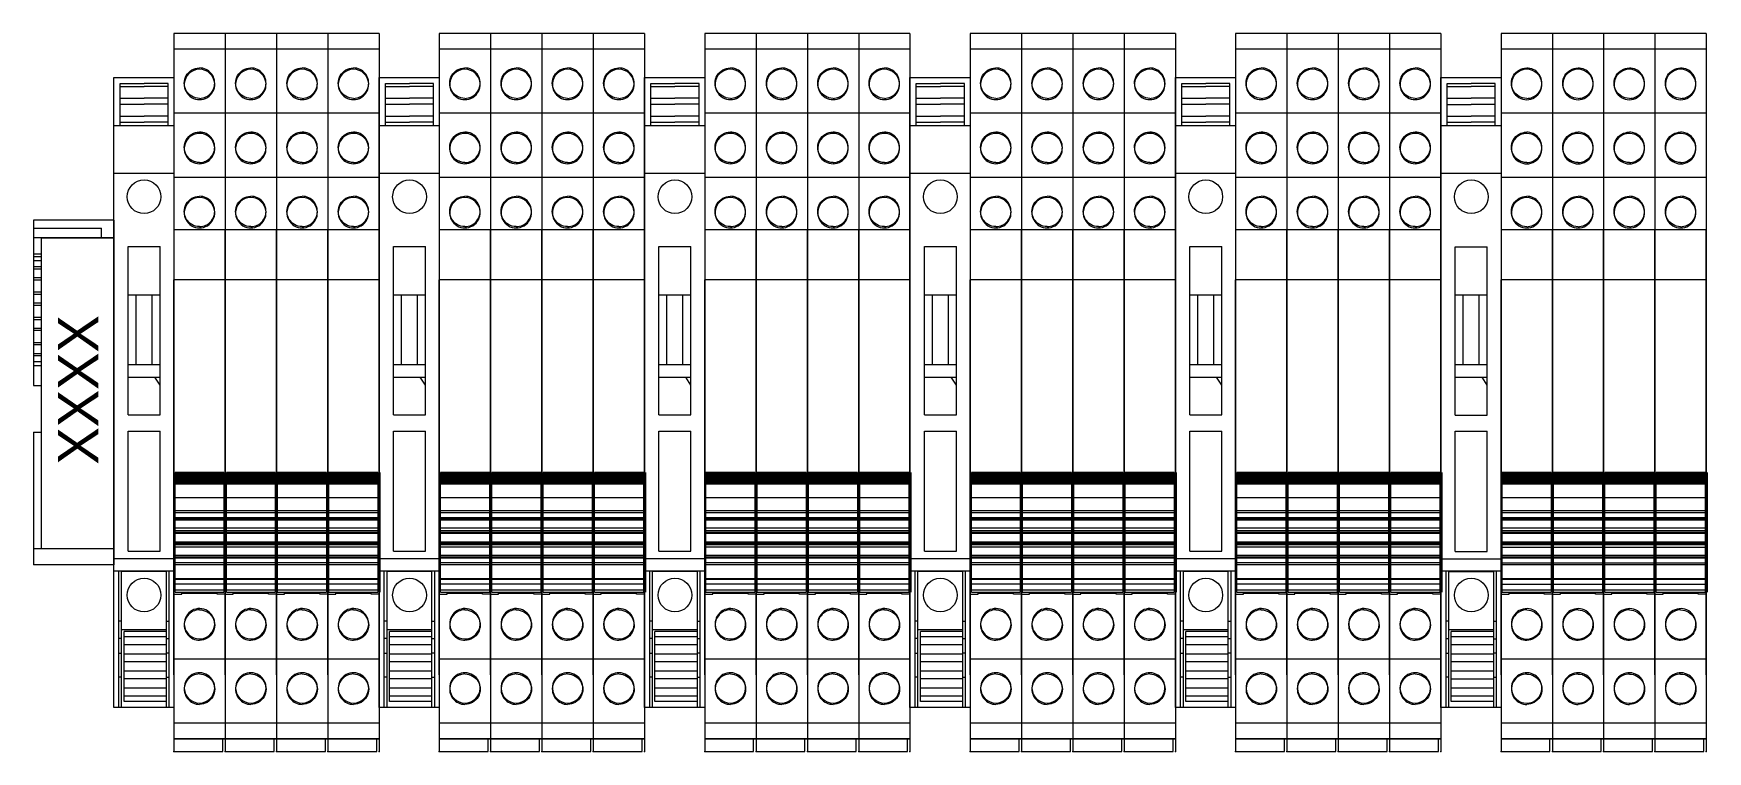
# Model space of a CAD drawing. Header units: millimetres. Extents: x 979 to 3414, y -1029 to 703.
# Drawn here: x 2132.4 to 2341.2, y 378 to 467.6 of the extents above; entities that cross this region are included whole.
import ezdxf
from ezdxf.enums import TextEntityAlignment as Align

# ---------------------------------------------------------------- set-up
doc = ezdxf.new("R2010")
doc.units = ezdxf.units.MM
doc.layers.add('eProC - L2', color=41, linetype='Continuous', lineweight=20)
doc.styles.get("Standard").update_dxf_attribs({"font": 'arial.ttf'})

# ---------------------------------------------------------------- blocks, each defined once
blk = doc.blocks.new('eProC_Z_EK1+I-RE1')
at = {"layer": 'eProC - L2'}
for p, q in [((0, 0), (0, -20.65)), ((10, 0), (0, 0)), ((10, 0), (10, -43)), ((0, -1), (8.5, -1)), ((8.5, -2.2), (8.5, -1)), ((10, -2.2), (0, -2.2)), ((0, -4.2), (1, -4.2)), ((1, -4.59), (0, -4.59)), ((1, -5.09), (0, -5.09)), ((1, -5.84), (0, -5.84)), ((1, -6.11), (0, -6.11)), ((1, -7.21), (0, -7.21)), ((1, -7.49), (0, -7.49)), ((1, -8.99), (0, -8.99)), ((1, -9.26), (0, -9.26)), ((1, -10.36), (0, -10.36)), ((1, -10.64), (0, -10.64)), ((1, -12.14), (0, -12.14)), ((1, -12.42), (0, -12.42)), ((1, -13.52), (0, -13.52)), ((1, -13.79), (0, -13.79)), ((1, -15.29), (0, -15.29)), ((1, -15.57), (0, -15.57)), ((1, -16.67), (0, -16.67)), ((1, -16.94), (0, -16.94)), ((1, -17.69), (0, -17.69)), ((1, -18.19), (0, -18.19)), ((0, -20.65), (1, -20.65)), ((1, -26.45), (1, -20.65)), ((0, -26.45), (0, -43)), ((0, -26.45), (1, -26.45)), ((10, -41), (0, -41)), ((10, -43), (0, -43))]:
    blk.add_line(p, q, dxfattribs=at)
blk.add_lwpolyline([(10, -41), (1, -41), (1, -2.2), (10, -2.2)], close=True, dxfattribs=at)
blk.add_attdef('XXXX.X', text='', height=5, rotation=90, dxfattribs=at).set_placement((8.07, -21.18), align=Align.CENTER)
blk = doc.blocks.new('eProC_Z_BPSN-SI-520')
at = {"layer": 'eProC - L2'}
for p, q in [((0.79, -6.05), (0.79, -0.75)), ((0.79, -0.75), (3.79, -0.75)), ((0.79, -1.13), (3.79, -1.13)), ((6.79, -0.75), (3.79, -0.75)), ((6.79, -1.13), (3.79, -1.13)), ((6.79, -6.05), (6.79, -0.75)), ((0.79, -2.59), (3.79, -2.59)), ((0.79, -3.36), (3.79, -3.36)), ((6.79, -2.59), (3.79, -2.59)), ((6.79, -3.36), (3.79, -3.36)), ((7.5, -6.05), (0, -6.05)), ((0.79, -4.82), (3.79, -4.82)), ((0.79, -5.59), (3.79, -5.59)), ((6.79, -4.82), (3.79, -4.82)), ((6.79, -5.59), (3.79, -5.59)), ((7.5, -12), (0, -12)), ((1.79, -42.11), (1.79, -21.11)), ((1.79, -21.11), (5.79, -21.11)), ((5.79, -42.11), (5.79, -21.11)), ((1.79, -27.11), (5.79, -27.11)), ((2.79, -35.8), (2.79, -27.11)), ((4.79, -35.8), (4.79, -27.11)), ((1.79, -35.8), (5.79, -35.8)), ((1.79, -37.4), (5.79, -37.4)), ((5.79, -38.39), (5.14, -37.4)), ((1.79, -42.11), (5.79, -42.11)), ((1.79, -59.11), (1.79, -44.11)), ((1.79, -44.11), (5.79, -44.11)), ((5.79, -59.11), (5.79, -44.11)), ((7.5, -60.07), (0, -60.07)), ((1.79, -59.11), (5.79, -59.11)), ((7.5, -61.58), (0, -61.58)), ((0.64, -78.6), (0.64, -61.58)), ((0.99, -78.6), (0.99, -61.58)), ((6.59, -61.65), (0.99, -61.65)), ((6.59, -78.6), (6.59, -61.58)), ((6.94, -78.6), (6.94, -61.58)), ((0.99, -67.83), (0.64, -67.83)), ((6.59, -67.83), (6.94, -67.83)), ((0.99, -70), (0.64, -70)), ((6.59, -68.91), (0.99, -68.91)), ((1.29, -77.85), (1.29, -69.1)), ((6.59, -69.1), (1.29, -69.1)), ((6.59, -69.78), (1.29, -69.78)), ((6.59, -70.76), (1.29, -70.76)), ((6.59, -70), (6.94, -70)), ((0.64, -71.8), (0.99, -71.8)), ((6.59, -71.92), (1.29, -71.92)), ((6.59, -72.89), (1.29, -72.89)), ((6.94, -71.8), (6.59, -71.8)), ((0.99, -74.8), (0.64, -74.8)), ((6.59, -74.05), (1.29, -74.05)), ((6.59, -75.03), (1.29, -75.03)), ((6.59, -74.8), (6.94, -74.8)), ((6.59, -76.19), (1.29, -76.19)), ((6.59, -77.16), (1.29, -77.16)), ((6.59, -78.6), (0.99, -78.6)), ((6.59, -77.85), (1.29, -77.85))]:
    blk.add_line(p, q, dxfattribs=at)
blk.add_lwpolyline([(0, 0), (7.5, 0), (7.5, -78.6), (0, -78.6)], close=True, dxfattribs=at)
for centre in [(3.79, -14.89), (3.79, -64.57)]:
    blk.add_circle(centre, 2.1, dxfattribs=at)

msp = doc.modelspace()

# ---------------------------------------------------------------- linework, layer by layer
at = {"layer": 'eProC - L2'}
for p, q in [((2156.316, 467.559), (2149.916, 467.559)), ((2149.916, 467.559), (2149.916, 443.07)), ((2156.316, 467.558), (2149.916, 467.558)), ((2156.316, 467.552), (2149.916, 467.552)), ((2156.316, 465.607), (2149.916, 465.607)), ((2156.316, 467.559), (2156.316, 379.581)), ((2162.716, 467.559), (2156.316, 467.559)), ((2156.316, 467.559), (2156.316, 443.07)), ((2162.716, 467.558), (2156.316, 467.558)), ((2162.716, 467.552), (2156.316, 467.552)), ((2162.716, 465.607), (2156.316, 465.607)), ((2162.716, 467.559), (2162.716, 379.581)), ((2169.116, 467.559), (2162.716, 467.559)), ((2162.716, 467.559), (2162.716, 443.07)), ((2169.116, 467.558), (2162.716, 467.558)), ((2169.116, 467.552), (2162.716, 467.552)), ((2169.116, 465.607), (2162.716, 465.607)), ((2169.116, 467.559), (2169.116, 379.581)), ((2175.516, 467.559), (2169.116, 467.559)), ((2169.116, 467.559), (2169.116, 443.07)), ((2175.516, 467.558), (2169.116, 467.558)), ((2175.516, 467.552), (2169.116, 467.552)), ((2175.516, 465.607), (2169.116, 465.607)), ((2175.516, 467.559), (2175.516, 379.581)), ((2175.516, 467.559), (2175.516, 443.07)), ((2189.416, 467.559), (2183.016, 467.559)), ((2183.016, 467.559), (2183.016, 443.07)), ((2189.416, 467.558), (2183.016, 467.558)), ((2189.416, 467.552), (2183.016, 467.552)), ((2189.416, 465.607), (2183.016, 465.607)), ((2189.416, 467.559), (2189.416, 379.581)), ((2195.816, 467.559), (2189.416, 467.559)), ((2189.416, 467.559), (2189.416, 443.07)), ((2195.816, 467.558), (2189.416, 467.558)), ((2195.816, 467.552), (2189.416, 467.552)), ((2195.816, 465.607), (2189.416, 465.607)), ((2195.816, 467.559), (2195.816, 379.581)), ((2202.216, 467.559), (2195.816, 467.559)), ((2195.816, 467.559), (2195.816, 443.07)), ((2202.216, 467.558), (2195.816, 467.558)), ((2202.216, 467.552), (2195.816, 467.552)), ((2202.216, 465.607), (2195.816, 465.607)), ((2202.216, 467.559), (2202.216, 379.581)), ((2208.616, 467.559), (2202.216, 467.559)), ((2202.216, 467.559), (2202.216, 443.07)), ((2208.616, 467.558), (2202.216, 467.558)), ((2208.616, 467.552), (2202.216, 467.552)), ((2208.616, 465.607), (2202.216, 465.607)), ((2208.616, 467.559), (2208.616, 379.581)), ((2208.616, 467.559), (2208.616, 443.07)), ((2222.516, 467.559), (2216.116, 467.559)), ((2216.116, 467.559), (2216.116, 443.07)), ((2222.516, 467.558), (2216.116, 467.558)), ((2222.516, 467.552), (2216.116, 467.552)), ((2222.516, 465.607), (2216.116, 465.607)), ((2222.516, 467.559), (2222.516, 379.581)), ((2228.916, 467.559), (2222.516, 467.559)), ((2222.516, 467.559), (2222.516, 443.07)), ((2228.916, 467.558), (2222.516, 467.558)), ((2228.916, 467.552), (2222.516, 467.552)), ((2228.916, 465.607), (2222.516, 465.607)), ((2228.916, 467.559), (2228.916, 379.581)), ((2235.316, 467.559), (2228.916, 467.559)), ((2228.916, 467.559), (2228.916, 443.07)), ((2235.316, 467.558), (2228.916, 467.558)), ((2235.316, 467.552), (2228.916, 467.552)), ((2235.316, 465.607), (2228.916, 465.607)), ((2235.316, 467.559), (2235.316, 379.581)), ((2241.716, 467.559), (2235.316, 467.559)), ((2235.316, 467.559), (2235.316, 443.07)), ((2241.716, 467.558), (2235.316, 467.558)), ((2241.716, 467.552), (2235.316, 467.552)), ((2241.716, 465.607), (2235.316, 465.607)), ((2241.716, 467.559), (2241.716, 379.581)), ((2241.716, 467.559), (2241.716, 443.07)), ((2255.616, 467.559), (2249.216, 467.559)), ((2249.216, 467.559), (2249.216, 443.07)), ((2255.616, 467.558), (2249.216, 467.558)), ((2255.616, 467.552), (2249.216, 467.552)), ((2255.616, 465.607), (2249.216, 465.607)), ((2255.616, 467.559), (2255.616, 379.581)), ((2262.016, 467.559), (2255.616, 467.559)), ((2255.616, 467.559), (2255.616, 443.07)), ((2262.016, 467.558), (2255.616, 467.558)), ((2262.016, 467.552), (2255.616, 467.552)), ((2262.016, 465.607), (2255.616, 465.607)), ((2262.016, 467.559), (2262.016, 379.581)), ((2268.416, 467.559), (2262.016, 467.559)), ((2262.016, 467.559), (2262.016, 443.07)), ((2268.416, 467.558), (2262.016, 467.558)), ((2268.416, 467.552), (2262.016, 467.552)), ((2268.416, 465.607), (2262.016, 465.607)), ((2268.416, 467.559), (2268.416, 379.581)), ((2274.816, 467.559), (2268.416, 467.559)), ((2268.416, 467.559), (2268.416, 443.07)), ((2274.816, 467.558), (2268.416, 467.558)), ((2274.816, 467.552), (2268.416, 467.552)), ((2274.816, 465.607), (2268.416, 465.607)), ((2274.816, 467.559), (2274.816, 379.581)), ((2274.816, 467.559), (2274.816, 443.07)), ((2288.716, 467.559), (2282.316, 467.559)), ((2282.316, 467.559), (2282.316, 443.07)), ((2288.716, 467.558), (2282.316, 467.558)), ((2288.716, 467.552), (2282.316, 467.552)), ((2288.716, 465.607), (2282.316, 465.607)), ((2288.716, 467.559), (2288.716, 379.581)), ((2295.116, 467.559), (2288.716, 467.559)), ((2288.716, 467.559), (2288.716, 443.07)), ((2295.116, 467.558), (2288.716, 467.558)), ((2295.116, 467.552), (2288.716, 467.552)), ((2295.116, 465.607), (2288.716, 465.607)), ((2295.116, 467.559), (2295.116, 379.581)), ((2301.516, 467.559), (2295.116, 467.559)), ((2295.116, 467.559), (2295.116, 443.07)), ((2301.516, 467.558), (2295.116, 467.558)), ((2301.516, 467.552), (2295.116, 467.552)), ((2301.516, 465.607), (2295.116, 465.607)), ((2301.516, 467.559), (2301.516, 379.581)), ((2307.916, 467.559), (2301.516, 467.559)), ((2301.516, 467.559), (2301.516, 443.07)), ((2307.916, 467.558), (2301.516, 467.558)), ((2307.916, 467.552), (2301.516, 467.552)), ((2307.916, 465.607), (2301.516, 465.607)), ((2307.916, 467.559), (2307.916, 379.581)), ((2307.916, 467.559), (2307.916, 443.07)), ((2321.816, 467.552), (2315.416, 467.552)), ((2315.416, 467.552), (2315.416, 443.063)), ((2321.816, 467.551), (2315.416, 467.551)), ((2321.816, 467.545), (2315.416, 467.545)), ((2321.816, 465.6), (2315.416, 465.6)), ((2321.816, 467.552), (2321.816, 379.575)), ((2328.216, 467.552), (2321.816, 467.552)), ((2321.816, 467.552), (2321.816, 443.063)), ((2328.216, 467.551), (2321.816, 467.551)), ((2328.216, 467.545), (2321.816, 467.545)), ((2328.216, 465.6), (2321.816, 465.6)), ((2328.216, 467.552), (2328.216, 379.575)), ((2334.616, 467.552), (2328.216, 467.552)), ((2328.216, 467.552), (2328.216, 443.063)), ((2334.616, 467.551), (2328.216, 467.551)), ((2334.616, 467.545), (2328.216, 467.545)), ((2334.616, 465.6), (2328.216, 465.6)), ((2334.616, 467.552), (2334.616, 379.575)), ((2341.016, 467.552), (2334.616, 467.552)), ((2334.616, 467.552), (2334.616, 443.063)), ((2341.016, 467.551), (2334.616, 467.551)), ((2341.016, 467.545), (2334.616, 467.545)), ((2341.016, 465.6), (2334.616, 465.6)), ((2341.016, 467.552), (2341.016, 379.575)), ((2341.016, 467.552), (2341.016, 443.063)), ((2151.216, 461.366), (2151.216, 461.204)), ((2155.017, 461.204), (2155.017, 461.366)), ((2157.616, 461.366), (2157.616, 461.204)), ((2161.417, 461.204), (2161.417, 461.366)), ((2164.016, 461.366), (2164.016, 461.204)), ((2167.817, 461.204), (2167.817, 461.366)), ((2170.416, 461.366), (2170.416, 461.204)), ((2174.217, 461.204), (2174.217, 461.366)), ((2184.316, 461.366), (2184.316, 461.204)), ((2188.117, 461.204), (2188.117, 461.366)), ((2190.716, 461.366), (2190.716, 461.204)), ((2194.517, 461.204), (2194.517, 461.366)), ((2197.116, 461.366), (2197.116, 461.204)), ((2200.917, 461.204), (2200.917, 461.366)), ((2203.516, 461.366), (2203.516, 461.204)), ((2207.317, 461.204), (2207.317, 461.366)), ((2217.416, 461.366), (2217.416, 461.204)), ((2221.217, 461.204), (2221.217, 461.366)), ((2223.816, 461.366), (2223.816, 461.204)), ((2227.617, 461.204), (2227.617, 461.366)), ((2230.216, 461.366), (2230.216, 461.204)), ((2234.017, 461.204), (2234.017, 461.366)), ((2236.616, 461.366), (2236.616, 461.204)), ((2240.417, 461.204), (2240.417, 461.366)), ((2250.516, 461.366), (2250.516, 461.204)), ((2254.317, 461.204), (2254.317, 461.366)), ((2256.916, 461.366), (2256.916, 461.204)), ((2260.717, 461.204), (2260.717, 461.366)), ((2263.316, 461.366), (2263.316, 461.204)), ((2267.117, 461.204), (2267.117, 461.366)), ((2269.716, 461.366), (2269.716, 461.204)), ((2273.517, 461.204), (2273.517, 461.366)), ((2283.616, 461.366), (2283.616, 461.204)), ((2287.417, 461.204), (2287.417, 461.366)), ((2290.016, 461.366), (2290.016, 461.204)), ((2293.817, 461.204), (2293.817, 461.366)), ((2296.416, 461.366), (2296.416, 461.204)), ((2300.217, 461.204), (2300.217, 461.366)), ((2302.816, 461.366), (2302.816, 461.204)), ((2306.617, 461.204), (2306.617, 461.366)), ((2316.716, 461.36), (2316.716, 461.197)), ((2320.517, 461.197), (2320.517, 461.36)), ((2323.116, 461.36), (2323.116, 461.197)), ((2326.917, 461.197), (2326.917, 461.36)), ((2329.516, 461.36), (2329.516, 461.197)), ((2333.317, 461.197), (2333.317, 461.36)), ((2335.916, 461.36), (2335.916, 461.197)), ((2339.717, 461.197), (2339.717, 461.36)), ((2156.316, 457.607), (2149.916, 457.607)), ((2162.716, 457.607), (2156.316, 457.607)), ((2169.116, 457.607), (2162.716, 457.607)), ((2175.516, 457.607), (2169.116, 457.607)), ((2189.416, 457.607), (2183.016, 457.607)), ((2195.816, 457.607), (2189.416, 457.607)), ((2202.216, 457.607), (2195.816, 457.607)), ((2208.616, 457.607), (2202.216, 457.607)), ((2222.516, 457.607), (2216.116, 457.607)), ((2228.916, 457.607), (2222.516, 457.607)), ((2235.316, 457.607), (2228.916, 457.607)), ((2241.716, 457.607), (2235.316, 457.607)), ((2255.616, 457.607), (2249.216, 457.607)), ((2262.016, 457.607), (2255.616, 457.607)), ((2268.416, 457.607), (2262.016, 457.607)), ((2274.816, 457.607), (2268.416, 457.607)), ((2288.716, 457.607), (2282.316, 457.607)), ((2295.116, 457.607), (2288.716, 457.607)), ((2301.516, 457.607), (2295.116, 457.607)), ((2307.916, 457.607), (2301.516, 457.607)), ((2321.816, 457.6), (2315.416, 457.6)), ((2328.216, 457.6), (2321.816, 457.6)), ((2334.616, 457.6), (2328.216, 457.6)), ((2341.016, 457.6), (2334.616, 457.6)), ((2151.216, 453.366), (2151.216, 453.204)), ((2155.017, 453.204), (2155.017, 453.366)), ((2157.616, 453.366), (2157.616, 453.204)), ((2161.417, 453.204), (2161.417, 453.366)), ((2164.016, 453.366), (2164.016, 453.204)), ((2167.817, 453.204), (2167.817, 453.366)), ((2170.416, 453.366), (2170.416, 453.204)), ((2174.217, 453.204), (2174.217, 453.366)), ((2184.316, 453.366), (2184.316, 453.204)), ((2188.117, 453.204), (2188.117, 453.366)), ((2190.716, 453.366), (2190.716, 453.204)), ((2194.517, 453.204), (2194.517, 453.366)), ((2197.116, 453.366), (2197.116, 453.204)), ((2200.917, 453.204), (2200.917, 453.366)), ((2203.516, 453.366), (2203.516, 453.204)), ((2207.317, 453.204), (2207.317, 453.366)), ((2217.416, 453.366), (2217.416, 453.204)), ((2221.217, 453.204), (2221.217, 453.366)), ((2223.816, 453.366), (2223.816, 453.204)), ((2227.617, 453.204), (2227.617, 453.366)), ((2230.216, 453.366), (2230.216, 453.204)), ((2234.017, 453.204), (2234.017, 453.366)), ((2236.616, 453.366), (2236.616, 453.204)), ((2240.417, 453.204), (2240.417, 453.366)), ((2250.516, 453.366), (2250.516, 453.204)), ((2254.317, 453.204), (2254.317, 453.366)), ((2256.916, 453.366), (2256.916, 453.204)), ((2260.717, 453.204), (2260.717, 453.366)), ((2263.316, 453.366), (2263.316, 453.204)), ((2267.117, 453.204), (2267.117, 453.366)), ((2269.716, 453.366), (2269.716, 453.204)), ((2273.517, 453.204), (2273.517, 453.366)), ((2283.616, 453.366), (2283.616, 453.204)), ((2287.417, 453.204), (2287.417, 453.366)), ((2290.016, 453.366), (2290.016, 453.204)), ((2293.817, 453.204), (2293.817, 453.366)), ((2296.416, 453.366), (2296.416, 453.204)), ((2300.217, 453.204), (2300.217, 453.366)), ((2302.816, 453.366), (2302.816, 453.204)), ((2306.617, 453.204), (2306.617, 453.366)), ((2316.716, 453.36), (2316.716, 453.197)), ((2320.517, 453.197), (2320.517, 453.36)), ((2323.116, 453.36), (2323.116, 453.197)), ((2326.917, 453.197), (2326.917, 453.36)), ((2329.516, 453.36), (2329.516, 453.197)), ((2333.317, 453.197), (2333.317, 453.36)), ((2335.916, 453.36), (2335.916, 453.197)), ((2339.717, 453.197), (2339.717, 453.36)), ((2156.316, 449.607), (2149.916, 449.607)), ((2162.716, 449.607), (2156.316, 449.607)), ((2169.116, 449.607), (2162.716, 449.607)), ((2175.516, 449.607), (2169.116, 449.607)), ((2189.416, 449.607), (2183.016, 449.607)), ((2195.816, 449.607), (2189.416, 449.607)), ((2202.216, 449.607), (2195.816, 449.607)), ((2208.616, 449.607), (2202.216, 449.607)), ((2222.516, 449.607), (2216.116, 449.607)), ((2228.916, 449.607), (2222.516, 449.607)), ((2235.316, 449.607), (2228.916, 449.607)), ((2241.716, 449.607), (2235.316, 449.607)), ((2255.616, 449.607), (2249.216, 449.607)), ((2262.016, 449.607), (2255.616, 449.607)), ((2268.416, 449.607), (2262.016, 449.607)), ((2274.816, 449.607), (2268.416, 449.607)), ((2288.716, 449.607), (2282.316, 449.607)), ((2295.116, 449.607), (2288.716, 449.607)), ((2301.516, 449.607), (2295.116, 449.607)), ((2307.916, 449.607), (2301.516, 449.607)), ((2321.816, 449.6), (2315.416, 449.6)), ((2328.216, 449.6), (2321.816, 449.6)), ((2334.616, 449.6), (2328.216, 449.6)), ((2341.016, 449.6), (2334.616, 449.6)), ((2151.216, 445.366), (2151.216, 445.204)), ((2155.017, 445.204), (2155.017, 445.366)), ((2157.616, 445.366), (2157.616, 445.204)), ((2161.417, 445.204), (2161.417, 445.366)), ((2164.016, 445.366), (2164.016, 445.204)), ((2167.817, 445.204), (2167.817, 445.366)), ((2170.416, 445.366), (2170.416, 445.204)), ((2174.217, 445.204), (2174.217, 445.366)), ((2184.316, 445.366), (2184.316, 445.204)), ((2188.117, 445.204), (2188.117, 445.366)), ((2190.716, 445.366), (2190.716, 445.204)), ((2194.517, 445.204), (2194.517, 445.366)), ((2197.116, 445.366), (2197.116, 445.204)), ((2200.917, 445.204), (2200.917, 445.366)), ((2203.516, 445.366), (2203.516, 445.204)), ((2207.317, 445.204), (2207.317, 445.366)), ((2217.416, 445.366), (2217.416, 445.204)), ((2221.217, 445.204), (2221.217, 445.366)), ((2223.816, 445.366), (2223.816, 445.204)), ((2227.617, 445.204), (2227.617, 445.366)), ((2230.216, 445.366), (2230.216, 445.204)), ((2234.017, 445.204), (2234.017, 445.366)), ((2236.616, 445.366), (2236.616, 445.204)), ((2240.417, 445.204), (2240.417, 445.366)), ((2250.516, 445.366), (2250.516, 445.204)), ((2254.317, 445.204), (2254.317, 445.366)), ((2256.916, 445.366), (2256.916, 445.204)), ((2260.717, 445.204), (2260.717, 445.366)), ((2263.316, 445.366), (2263.316, 445.204)), ((2267.117, 445.204), (2267.117, 445.366)), ((2269.716, 445.366), (2269.716, 445.204)), ((2273.517, 445.204), (2273.517, 445.366)), ((2283.616, 445.366), (2283.616, 445.204)), ((2287.417, 445.204), (2287.417, 445.366)), ((2290.016, 445.366), (2290.016, 445.204)), ((2293.817, 445.204), (2293.817, 445.366)), ((2296.416, 445.366), (2296.416, 445.204)), ((2300.217, 445.204), (2300.217, 445.366)), ((2302.816, 445.366), (2302.816, 445.204)), ((2306.617, 445.204), (2306.617, 445.366)), ((2316.716, 445.36), (2316.716, 445.197)), ((2320.517, 445.197), (2320.517, 445.36)), ((2323.116, 445.36), (2323.116, 445.197)), ((2326.917, 445.197), (2326.917, 445.36)), ((2329.516, 445.36), (2329.516, 445.197)), ((2333.317, 445.197), (2333.317, 445.36)), ((2335.916, 445.36), (2335.916, 445.197)), ((2339.717, 445.197), (2339.717, 445.36)), ((2156.316, 443.07), (2149.916, 443.07)), ((2149.916, 443.07), (2149.916, 436.848)), ((2156.316, 436.849), (2156.316, 443.07)), ((2162.716, 443.07), (2156.316, 443.07)), ((2156.316, 443.07), (2156.316, 436.848)), ((2162.716, 436.849), (2162.716, 443.07)), ((2169.116, 443.07), (2162.716, 443.07)), ((2162.716, 443.07), (2162.716, 436.848)), ((2169.116, 436.849), (2169.116, 443.07)), ((2175.516, 443.07), (2169.116, 443.07)), ((2169.116, 443.07), (2169.116, 436.848)), ((2175.516, 436.849), (2175.516, 443.07)), ((2175.516, 443.07), (2175.516, 436.848)), ((2189.416, 443.07), (2183.016, 443.07)), ((2183.016, 443.07), (2183.016, 436.848)), ((2189.416, 436.849), (2189.416, 443.07)), ((2195.816, 443.07), (2189.416, 443.07)), ((2189.416, 443.07), (2189.416, 436.848)), ((2195.816, 436.849), (2195.816, 443.07)), ((2202.216, 443.07), (2195.816, 443.07)), ((2195.816, 443.07), (2195.816, 436.848)), ((2202.216, 436.849), (2202.216, 443.07)), ((2208.616, 443.07), (2202.216, 443.07)), ((2202.216, 443.07), (2202.216, 436.848)), ((2208.616, 436.849), (2208.616, 443.07)), ((2208.616, 443.07), (2208.616, 436.848)), ((2222.516, 443.07), (2216.116, 443.07)), ((2216.116, 443.07), (2216.116, 436.848)), ((2222.516, 436.849), (2222.516, 443.07)), ((2228.916, 443.07), (2222.516, 443.07)), ((2222.516, 443.07), (2222.516, 436.848)), ((2228.916, 436.849), (2228.916, 443.07)), ((2235.316, 443.07), (2228.916, 443.07)), ((2228.916, 443.07), (2228.916, 436.848)), ((2235.316, 436.849), (2235.316, 443.07)), ((2241.716, 443.07), (2235.316, 443.07)), ((2235.316, 443.07), (2235.316, 436.848)), ((2241.716, 436.849), (2241.716, 443.07)), ((2241.716, 443.07), (2241.716, 436.848)), ((2255.616, 443.07), (2249.216, 443.07)), ((2249.216, 443.07), (2249.216, 436.848)), ((2255.616, 436.849), (2255.616, 443.07)), ((2262.016, 443.07), (2255.616, 443.07)), ((2255.616, 443.07), (2255.616, 436.848)), ((2262.016, 436.849), (2262.016, 443.07)), ((2268.416, 443.07), (2262.016, 443.07)), ((2262.016, 443.07), (2262.016, 436.848)), ((2268.416, 436.849), (2268.416, 443.07)), ((2274.816, 443.07), (2268.416, 443.07)), ((2268.416, 443.07), (2268.416, 436.848)), ((2274.816, 436.849), (2274.816, 443.07)), ((2274.816, 443.07), (2274.816, 436.848)), ((2288.716, 443.07), (2282.316, 443.07)), ((2282.316, 443.07), (2282.316, 436.848)), ((2288.716, 436.849), (2288.716, 443.07)), ((2295.116, 443.07), (2288.716, 443.07)), ((2288.716, 443.07), (2288.716, 436.848)), ((2295.116, 436.849), (2295.116, 443.07)), ((2301.516, 443.07), (2295.116, 443.07)), ((2295.116, 443.07), (2295.116, 436.848)), ((2301.516, 436.849), (2301.516, 443.07)), ((2307.916, 443.07), (2301.516, 443.07)), ((2301.516, 443.07), (2301.516, 436.848)), ((2307.916, 436.849), (2307.916, 443.07)), ((2307.916, 443.07), (2307.916, 436.848)), ((2321.816, 443.063), (2315.416, 443.063)), ((2315.416, 443.063), (2315.416, 436.842)), ((2321.816, 436.842), (2321.816, 443.063)), ((2328.216, 443.063), (2321.816, 443.063)), ((2321.816, 443.063), (2321.816, 436.842)), ((2328.216, 436.842), (2328.216, 443.063)), ((2334.616, 443.063), (2328.216, 443.063)), ((2328.216, 443.063), (2328.216, 436.842)), ((2334.616, 436.842), (2334.616, 443.063)), ((2341.016, 443.063), (2334.616, 443.063)), ((2334.616, 443.063), (2334.616, 436.842)), ((2341.016, 436.842), (2341.016, 443.063)), ((2341.016, 443.063), (2341.016, 436.842)), ((2156.316, 436.849), (2149.916, 436.848)), ((2149.916, 387.581), (2149.916, 436.848)), ((2150.516, 436.842), (2149.916, 436.842)), ((2156.316, 436.842), (2155.716, 436.842)), ((2162.716, 436.849), (2156.316, 436.848)), ((2156.316, 387.581), (2156.316, 436.848)), ((2156.916, 436.842), (2156.316, 436.842)), ((2162.716, 436.842), (2162.116, 436.842)), ((2169.116, 436.849), (2162.716, 436.848)), ((2162.716, 387.581), (2162.716, 436.848)), ((2163.316, 436.842), (2162.716, 436.842)), ((2169.116, 436.842), (2168.516, 436.842)), ((2175.516, 436.849), (2169.116, 436.848)), ((2169.116, 387.581), (2169.116, 436.848)), ((2169.716, 436.842), (2169.116, 436.842)), ((2175.516, 387.581), (2175.516, 436.848)), ((2189.416, 436.849), (2183.016, 436.848)), ((2183.016, 387.581), (2183.016, 436.848)), ((2183.616, 436.842), (2183.016, 436.842)), ((2189.416, 436.842), (2188.816, 436.842)), ((2195.816, 436.849), (2189.416, 436.848)), ((2189.416, 387.581), (2189.416, 436.848)), ((2190.016, 436.842), (2189.416, 436.842)), ((2195.816, 436.842), (2195.216, 436.842)), ((2202.216, 436.849), (2195.816, 436.848)), ((2195.816, 387.581), (2195.816, 436.848)), ((2196.416, 436.842), (2195.816, 436.842)), ((2202.216, 436.842), (2201.616, 436.842)), ((2208.616, 436.849), (2202.216, 436.848)), ((2202.216, 387.581), (2202.216, 436.848)), ((2202.816, 436.842), (2202.216, 436.842)), ((2208.616, 387.581), (2208.616, 436.848)), ((2222.516, 436.849), (2216.116, 436.848)), ((2216.116, 387.581), (2216.116, 436.848)), ((2216.716, 436.842), (2216.116, 436.842)), ((2222.516, 436.842), (2221.916, 436.842)), ((2228.916, 436.849), (2222.516, 436.848)), ((2222.516, 387.581), (2222.516, 436.848)), ((2223.116, 436.842), (2222.516, 436.842)), ((2228.916, 436.842), (2228.316, 436.842)), ((2235.316, 436.849), (2228.916, 436.848)), ((2228.916, 387.581), (2228.916, 436.848)), ((2229.516, 436.842), (2228.916, 436.842)), ((2235.316, 436.842), (2234.716, 436.842)), ((2241.716, 436.849), (2235.316, 436.848)), ((2235.316, 387.581), (2235.316, 436.848)), ((2235.916, 436.842), (2235.316, 436.842)), ((2241.716, 387.581), (2241.716, 436.848)), ((2255.616, 436.849), (2249.216, 436.848)), ((2249.216, 387.581), (2249.216, 436.848)), ((2249.816, 436.842), (2249.216, 436.842)), ((2255.616, 436.842), (2255.016, 436.842)), ((2262.016, 436.849), (2255.616, 436.848)), ((2255.616, 387.581), (2255.616, 436.848)), ((2256.216, 436.842), (2255.616, 436.842)), ((2262.016, 436.842), (2261.416, 436.842)), ((2268.416, 436.849), (2262.016, 436.848)), ((2262.016, 387.581), (2262.016, 436.848)), ((2262.616, 436.842), (2262.016, 436.842)), ((2268.416, 436.842), (2267.816, 436.842)), ((2274.816, 436.849), (2268.416, 436.848)), ((2268.416, 387.581), (2268.416, 436.848)), ((2269.016, 436.842), (2268.416, 436.842)), ((2274.816, 387.581), (2274.816, 436.848)), ((2288.716, 436.849), (2282.316, 436.848)), ((2282.316, 387.581), (2282.316, 436.848)), ((2282.916, 436.842), (2282.316, 436.842)), ((2288.716, 436.842), (2288.116, 436.842)), ((2295.116, 436.849), (2288.716, 436.848)), ((2288.716, 387.581), (2288.716, 436.848)), ((2289.316, 436.842), (2288.716, 436.842)), ((2295.116, 436.842), (2294.516, 436.842)), ((2301.516, 436.849), (2295.116, 436.848)), ((2295.116, 387.581), (2295.116, 436.848)), ((2295.716, 436.842), (2295.116, 436.842)), ((2301.516, 436.842), (2300.916, 436.842)), ((2307.916, 436.849), (2301.516, 436.848)), ((2301.516, 387.581), (2301.516, 436.848)), ((2302.116, 436.842), (2301.516, 436.842)), ((2307.916, 387.581), (2307.916, 436.848)), ((2321.816, 436.842), (2315.416, 436.842)), ((2315.416, 387.575), (2315.416, 436.842)), ((2316.016, 436.835), (2315.416, 436.835)), ((2321.816, 436.835), (2321.216, 436.835)), ((2328.216, 436.842), (2321.816, 436.842)), ((2321.816, 387.575), (2321.816, 436.842)), ((2322.416, 436.835), (2321.816, 436.835)), ((2328.216, 436.835), (2327.616, 436.835)), ((2334.616, 436.842), (2328.216, 436.842)), ((2328.216, 387.575), (2328.216, 436.842)), ((2328.816, 436.835), (2328.216, 436.835)), ((2334.616, 436.835), (2334.016, 436.835)), ((2341.016, 436.842), (2334.616, 436.842)), ((2334.616, 387.575), (2334.616, 436.842)), ((2335.216, 436.835), (2334.616, 436.835)), ((2341.016, 387.575), (2341.016, 436.842)), ((2156.166, 412.82), (2150.066, 412.82)), ((2150.066, 397.886), (2150.066, 412.82)), ((2156.166, 412.807), (2150.066, 412.807)), ((2156.166, 412.715), (2150.066, 412.715)), ((2156.166, 412.649), (2150.066, 412.649)), ((2156.166, 412.52), (2150.066, 412.52)), ((2156.166, 412.42), (2150.066, 412.42)), ((2156.166, 412.298), (2150.066, 412.298)), ((2156.166, 412.21), (2150.066, 412.21)), ((2156.166, 412.096), (2150.066, 412.096)), ((2156.166, 412.019), (2150.066, 412.019)), ((2156.166, 411.912), (2150.066, 411.912)), ((2156.166, 411.848), (2150.066, 411.848)), ((2156.166, 411.749), (2150.066, 411.749)), ((2156.166, 411.698), (2150.066, 411.698)), ((2156.166, 411.606), (2150.066, 411.606)), ((2156.166, 411.568), (2150.066, 411.568)), ((2156.166, 411.483), (2150.066, 411.483)), ((2156.166, 411.459), (2150.066, 411.459)), ((2156.166, 411.382), (2150.066, 411.382)), ((2156.166, 411.365), (2150.066, 411.365)), ((2156.166, 412.82), (2156.166, 397.886)), ((2162.566, 412.82), (2156.466, 412.82)), ((2156.466, 397.886), (2156.466, 412.82)), ((2162.566, 412.807), (2156.466, 412.807)), ((2162.566, 412.715), (2156.466, 412.715)), ((2162.566, 412.649), (2156.466, 412.649)), ((2162.566, 412.52), (2156.466, 412.52)), ((2162.566, 412.42), (2156.466, 412.42)), ((2162.566, 412.298), (2156.466, 412.298)), ((2162.566, 412.21), (2156.466, 412.21)), ((2162.566, 412.096), (2156.466, 412.096)), ((2162.566, 412.019), (2156.466, 412.019)), ((2162.566, 411.912), (2156.466, 411.912)), ((2162.566, 411.848), (2156.466, 411.848)), ((2162.566, 411.749), (2156.466, 411.749)), ((2162.566, 411.698), (2156.466, 411.698)), ((2162.566, 411.606), (2156.466, 411.606)), ((2162.566, 411.568), (2156.466, 411.568)), ((2162.566, 411.483), (2156.466, 411.483)), ((2162.566, 411.459), (2156.466, 411.459)), ((2162.566, 411.382), (2156.466, 411.382)), ((2162.566, 411.365), (2156.466, 411.365)), ((2162.566, 412.82), (2162.566, 397.886)), ((2168.966, 412.82), (2162.866, 412.82)), ((2162.866, 397.886), (2162.866, 412.82)), ((2168.966, 412.807), (2162.866, 412.807)), ((2168.966, 412.715), (2162.866, 412.715)), ((2168.966, 412.649), (2162.866, 412.649)), ((2168.966, 412.52), (2162.866, 412.52)), ((2168.966, 412.42), (2162.866, 412.42)), ((2168.966, 412.298), (2162.866, 412.298)), ((2168.966, 412.21), (2162.866, 412.21)), ((2168.966, 412.096), (2162.866, 412.096)), ((2168.966, 412.019), (2162.866, 412.019)), ((2168.966, 411.912), (2162.866, 411.912)), ((2168.966, 411.848), (2162.866, 411.848)), ((2168.966, 411.749), (2162.866, 411.749)), ((2168.966, 411.698), (2162.866, 411.698)), ((2168.966, 411.606), (2162.866, 411.606)), ((2168.966, 411.568), (2162.866, 411.568)), ((2168.966, 411.483), (2162.866, 411.483)), ((2168.966, 411.459), (2162.866, 411.459)), ((2168.966, 411.382), (2162.866, 411.382)), ((2168.966, 411.365), (2162.866, 411.365)), ((2168.966, 412.82), (2168.966, 397.886)), ((2175.366, 412.82), (2169.266, 412.82)), ((2169.266, 397.886), (2169.266, 412.82)), ((2175.366, 412.807), (2169.266, 412.807)), ((2175.366, 412.715), (2169.266, 412.715)), ((2175.366, 412.649), (2169.266, 412.649)), ((2175.366, 412.52), (2169.266, 412.52)), ((2175.366, 412.42), (2169.266, 412.42)), ((2175.366, 412.298), (2169.266, 412.298)), ((2175.366, 412.21), (2169.266, 412.21)), ((2175.366, 412.096), (2169.266, 412.096)), ((2175.366, 412.019), (2169.266, 412.019)), ((2175.366, 411.912), (2169.266, 411.912)), ((2175.366, 411.848), (2169.266, 411.848)), ((2175.366, 411.749), (2169.266, 411.749)), ((2175.366, 411.698), (2169.266, 411.698)), ((2175.366, 411.606), (2169.266, 411.606)), ((2175.366, 411.568), (2169.266, 411.568)), ((2175.366, 411.483), (2169.266, 411.483)), ((2175.366, 411.459), (2169.266, 411.459)), ((2175.366, 411.382), (2169.266, 411.382)), ((2175.366, 411.365), (2169.266, 411.365)), ((2175.366, 412.82), (2175.366, 397.886)), ((2175.666, 397.886), (2175.666, 412.82)), ((2189.266, 412.82), (2183.166, 412.82)), ((2183.166, 397.886), (2183.166, 412.82)), ((2189.266, 412.807), (2183.166, 412.807)), ((2189.266, 412.715), (2183.166, 412.715)), ((2189.266, 412.649), (2183.166, 412.649)), ((2189.266, 412.52), (2183.166, 412.52)), ((2189.266, 412.42), (2183.166, 412.42)), ((2189.266, 412.298), (2183.166, 412.298)), ((2189.266, 412.21), (2183.166, 412.21)), ((2189.266, 412.096), (2183.166, 412.096)), ((2189.266, 412.019), (2183.166, 412.019)), ((2189.266, 411.912), (2183.166, 411.912)), ((2189.266, 411.848), (2183.166, 411.848)), ((2189.266, 411.749), (2183.166, 411.749)), ((2189.266, 411.698), (2183.166, 411.698)), ((2189.266, 411.606), (2183.166, 411.606)), ((2189.266, 411.568), (2183.166, 411.568)), ((2189.266, 411.483), (2183.166, 411.483)), ((2189.266, 411.459), (2183.166, 411.459)), ((2189.266, 411.382), (2183.166, 411.382)), ((2189.266, 411.365), (2183.166, 411.365)), ((2189.266, 412.82), (2189.266, 397.886)), ((2195.666, 412.82), (2189.566, 412.82)), ((2189.566, 397.886), (2189.566, 412.82)), ((2195.666, 412.807), (2189.566, 412.807)), ((2195.666, 412.715), (2189.566, 412.715)), ((2195.666, 412.649), (2189.566, 412.649)), ((2195.666, 412.52), (2189.566, 412.52)), ((2195.666, 412.42), (2189.566, 412.42)), ((2195.666, 412.298), (2189.566, 412.298)), ((2195.666, 412.21), (2189.566, 412.21)), ((2195.666, 412.096), (2189.566, 412.096)), ((2195.666, 412.019), (2189.566, 412.019)), ((2195.666, 411.912), (2189.566, 411.912)), ((2195.666, 411.848), (2189.566, 411.848)), ((2195.666, 411.749), (2189.566, 411.749)), ((2195.666, 411.698), (2189.566, 411.698)), ((2195.666, 411.606), (2189.566, 411.606)), ((2195.666, 411.568), (2189.566, 411.568)), ((2195.666, 411.483), (2189.566, 411.483)), ((2195.666, 411.459), (2189.566, 411.459)), ((2195.666, 411.382), (2189.566, 411.382)), ((2195.666, 411.365), (2189.566, 411.365)), ((2195.666, 412.82), (2195.666, 397.886)), ((2202.066, 412.82), (2195.966, 412.82)), ((2195.966, 397.886), (2195.966, 412.82)), ((2202.066, 412.807), (2195.966, 412.807)), ((2202.066, 412.715), (2195.966, 412.715)), ((2202.066, 412.649), (2195.966, 412.649)), ((2202.066, 412.52), (2195.966, 412.52)), ((2202.066, 412.42), (2195.966, 412.42)), ((2202.066, 412.298), (2195.966, 412.298)), ((2202.066, 412.21), (2195.966, 412.21)), ((2202.066, 412.096), (2195.966, 412.096)), ((2202.066, 412.019), (2195.966, 412.019)), ((2202.066, 411.912), (2195.966, 411.912)), ((2202.066, 411.848), (2195.966, 411.848)), ((2202.066, 411.749), (2195.966, 411.749)), ((2202.066, 411.698), (2195.966, 411.698)), ((2202.066, 411.606), (2195.966, 411.606)), ((2202.066, 411.568), (2195.966, 411.568)), ((2202.066, 411.483), (2195.966, 411.483)), ((2202.066, 411.459), (2195.966, 411.459)), ((2202.066, 411.382), (2195.966, 411.382)), ((2202.066, 411.365), (2195.966, 411.365)), ((2202.066, 412.82), (2202.066, 397.886)), ((2208.466, 412.82), (2202.366, 412.82)), ((2202.366, 397.886), (2202.366, 412.82)), ((2208.466, 412.807), (2202.366, 412.807)), ((2208.466, 412.715), (2202.366, 412.715)), ((2208.466, 412.649), (2202.366, 412.649)), ((2208.466, 412.52), (2202.366, 412.52)), ((2208.466, 412.42), (2202.366, 412.42)), ((2208.466, 412.298), (2202.366, 412.298)), ((2208.466, 412.21), (2202.366, 412.21)), ((2208.466, 412.096), (2202.366, 412.096)), ((2208.466, 412.019), (2202.366, 412.019)), ((2208.466, 411.912), (2202.366, 411.912)), ((2208.466, 411.848), (2202.366, 411.848)), ((2208.466, 411.749), (2202.366, 411.749)), ((2208.466, 411.698), (2202.366, 411.698)), ((2208.466, 411.606), (2202.366, 411.606)), ((2208.466, 411.568), (2202.366, 411.568)), ((2208.466, 411.483), (2202.366, 411.483)), ((2208.466, 411.459), (2202.366, 411.459)), ((2208.466, 411.382), (2202.366, 411.382)), ((2208.466, 411.365), (2202.366, 411.365)), ((2208.466, 412.82), (2208.466, 397.886)), ((2208.766, 397.886), (2208.766, 412.82)), ((2222.366, 412.82), (2216.266, 412.82)), ((2216.266, 397.886), (2216.266, 412.82)), ((2222.366, 412.807), (2216.266, 412.807)), ((2222.366, 412.715), (2216.266, 412.715)), ((2222.366, 412.649), (2216.266, 412.649)), ((2222.366, 412.52), (2216.266, 412.52)), ((2222.366, 412.42), (2216.266, 412.42)), ((2222.366, 412.298), (2216.266, 412.298)), ((2222.366, 412.21), (2216.266, 412.21)), ((2222.366, 412.096), (2216.266, 412.096)), ((2222.366, 412.019), (2216.266, 412.019)), ((2222.366, 411.912), (2216.266, 411.912)), ((2222.366, 411.848), (2216.266, 411.848)), ((2222.366, 411.749), (2216.266, 411.749)), ((2222.366, 411.698), (2216.266, 411.698)), ((2222.366, 411.606), (2216.266, 411.606)), ((2222.366, 411.568), (2216.266, 411.568)), ((2222.366, 411.483), (2216.266, 411.483)), ((2222.366, 411.459), (2216.266, 411.459)), ((2222.366, 411.382), (2216.266, 411.382)), ((2222.366, 411.365), (2216.266, 411.365)), ((2222.366, 412.82), (2222.366, 397.886)), ((2228.766, 412.82), (2222.666, 412.82)), ((2222.666, 397.886), (2222.666, 412.82)), ((2228.766, 412.807), (2222.666, 412.807)), ((2228.766, 412.715), (2222.666, 412.715)), ((2228.766, 412.649), (2222.666, 412.649)), ((2228.766, 412.52), (2222.666, 412.52)), ((2228.766, 412.42), (2222.666, 412.42)), ((2228.766, 412.298), (2222.666, 412.298)), ((2228.766, 412.21), (2222.666, 412.21)), ((2228.766, 412.096), (2222.666, 412.096)), ((2228.766, 412.019), (2222.666, 412.019)), ((2228.766, 411.912), (2222.666, 411.912)), ((2228.766, 411.848), (2222.666, 411.848)), ((2228.766, 411.749), (2222.666, 411.749)), ((2228.766, 411.698), (2222.666, 411.698)), ((2228.766, 411.606), (2222.666, 411.606)), ((2228.766, 411.568), (2222.666, 411.568)), ((2228.766, 411.483), (2222.666, 411.483)), ((2228.766, 411.459), (2222.666, 411.459)), ((2228.766, 411.382), (2222.666, 411.382)), ((2228.766, 411.365), (2222.666, 411.365)), ((2228.766, 412.82), (2228.766, 397.886)), ((2235.166, 412.82), (2229.066, 412.82)), ((2229.066, 397.886), (2229.066, 412.82)), ((2235.166, 412.807), (2229.066, 412.807)), ((2235.166, 412.715), (2229.066, 412.715)), ((2235.166, 412.649), (2229.066, 412.649)), ((2235.166, 412.52), (2229.066, 412.52)), ((2235.166, 412.42), (2229.066, 412.42)), ((2235.166, 412.298), (2229.066, 412.298)), ((2235.166, 412.21), (2229.066, 412.21)), ((2235.166, 412.096), (2229.066, 412.096)), ((2235.166, 412.019), (2229.066, 412.019)), ((2235.166, 411.912), (2229.066, 411.912)), ((2235.166, 411.848), (2229.066, 411.848)), ((2235.166, 411.749), (2229.066, 411.749)), ((2235.166, 411.698), (2229.066, 411.698)), ((2235.166, 411.606), (2229.066, 411.606)), ((2235.166, 411.568), (2229.066, 411.568)), ((2235.166, 411.483), (2229.066, 411.483)), ((2235.166, 411.459), (2229.066, 411.459)), ((2235.166, 411.382), (2229.066, 411.382)), ((2235.166, 411.365), (2229.066, 411.365)), ((2235.166, 412.82), (2235.166, 397.886)), ((2241.566, 412.82), (2235.466, 412.82)), ((2235.466, 397.886), (2235.466, 412.82)), ((2241.566, 412.807), (2235.466, 412.807)), ((2241.566, 412.715), (2235.466, 412.715)), ((2241.566, 412.649), (2235.466, 412.649)), ((2241.566, 412.52), (2235.466, 412.52)), ((2241.566, 412.42), (2235.466, 412.42)), ((2241.566, 412.298), (2235.466, 412.298)), ((2241.566, 412.21), (2235.466, 412.21)), ((2241.566, 412.096), (2235.466, 412.096)), ((2241.566, 412.019), (2235.466, 412.019)), ((2241.566, 411.912), (2235.466, 411.912)), ((2241.566, 411.848), (2235.466, 411.848)), ((2241.566, 411.749), (2235.466, 411.749)), ((2241.566, 411.698), (2235.466, 411.698)), ((2241.566, 411.606), (2235.466, 411.606)), ((2241.566, 411.568), (2235.466, 411.568)), ((2241.566, 411.483), (2235.466, 411.483)), ((2241.566, 411.459), (2235.466, 411.459)), ((2241.566, 411.382), (2235.466, 411.382)), ((2241.566, 411.365), (2235.466, 411.365)), ((2241.566, 412.82), (2241.566, 397.886)), ((2241.866, 397.886), (2241.866, 412.82)), ((2255.466, 412.82), (2249.366, 412.82)), ((2249.366, 397.886), (2249.366, 412.82)), ((2255.466, 412.807), (2249.366, 412.807)), ((2255.466, 412.715), (2249.366, 412.715)), ((2255.466, 412.649), (2249.366, 412.649)), ((2255.466, 412.52), (2249.366, 412.52)), ((2255.466, 412.42), (2249.366, 412.42)), ((2255.466, 412.298), (2249.366, 412.298)), ((2255.466, 412.21), (2249.366, 412.21)), ((2255.466, 412.096), (2249.366, 412.096)), ((2255.466, 412.019), (2249.366, 412.019)), ((2255.466, 411.912), (2249.366, 411.912)), ((2255.466, 411.848), (2249.366, 411.848)), ((2255.466, 411.749), (2249.366, 411.749)), ((2255.466, 411.698), (2249.366, 411.698)), ((2255.466, 411.606), (2249.366, 411.606)), ((2255.466, 411.568), (2249.366, 411.568)), ((2255.466, 411.483), (2249.366, 411.483)), ((2255.466, 411.459), (2249.366, 411.459)), ((2255.466, 411.382), (2249.366, 411.382)), ((2255.466, 411.365), (2249.366, 411.365)), ((2255.466, 412.82), (2255.466, 397.886)), ((2261.866, 412.82), (2255.766, 412.82)), ((2255.766, 397.886), (2255.766, 412.82)), ((2261.866, 412.807), (2255.766, 412.807)), ((2261.866, 412.715), (2255.766, 412.715)), ((2261.866, 412.649), (2255.766, 412.649)), ((2261.866, 412.52), (2255.766, 412.52)), ((2261.866, 412.42), (2255.766, 412.42)), ((2261.866, 412.298), (2255.766, 412.298)), ((2261.866, 412.21), (2255.766, 412.21)), ((2261.866, 412.096), (2255.766, 412.096)), ((2261.866, 412.019), (2255.766, 412.019)), ((2261.866, 411.912), (2255.766, 411.912)), ((2261.866, 411.848), (2255.766, 411.848)), ((2261.866, 411.749), (2255.766, 411.749)), ((2261.866, 411.698), (2255.766, 411.698)), ((2261.866, 411.606), (2255.766, 411.606)), ((2261.866, 411.568), (2255.766, 411.568)), ((2261.866, 411.483), (2255.766, 411.483)), ((2261.866, 411.459), (2255.766, 411.459)), ((2261.866, 411.382), (2255.766, 411.382)), ((2261.866, 411.365), (2255.766, 411.365)), ((2261.866, 412.82), (2261.866, 397.886)), ((2268.266, 412.82), (2262.166, 412.82)), ((2262.166, 397.886), (2262.166, 412.82)), ((2268.266, 412.807), (2262.166, 412.807)), ((2268.266, 412.715), (2262.166, 412.715)), ((2268.266, 412.649), (2262.166, 412.649)), ((2268.266, 412.52), (2262.166, 412.52)), ((2268.266, 412.42), (2262.166, 412.42)), ((2268.266, 412.298), (2262.166, 412.298)), ((2268.266, 412.21), (2262.166, 412.21)), ((2268.266, 412.096), (2262.166, 412.096)), ((2268.266, 412.019), (2262.166, 412.019)), ((2268.266, 411.912), (2262.166, 411.912)), ((2268.266, 411.848), (2262.166, 411.848)), ((2268.266, 411.749), (2262.166, 411.749)), ((2268.266, 411.698), (2262.166, 411.698)), ((2268.266, 411.606), (2262.166, 411.606)), ((2268.266, 411.568), (2262.166, 411.568)), ((2268.266, 411.483), (2262.166, 411.483)), ((2268.266, 411.459), (2262.166, 411.459)), ((2268.266, 411.382), (2262.166, 411.382)), ((2268.266, 411.365), (2262.166, 411.365)), ((2268.266, 412.82), (2268.266, 397.886)), ((2274.666, 412.82), (2268.566, 412.82)), ((2268.566, 397.886), (2268.566, 412.82)), ((2274.666, 412.807), (2268.566, 412.807)), ((2274.666, 412.715), (2268.566, 412.715)), ((2274.666, 412.649), (2268.566, 412.649)), ((2274.666, 412.52), (2268.566, 412.52)), ((2274.666, 412.42), (2268.566, 412.42)), ((2274.666, 412.298), (2268.566, 412.298)), ((2274.666, 412.21), (2268.566, 412.21)), ((2274.666, 412.096), (2268.566, 412.096)), ((2274.666, 412.019), (2268.566, 412.019)), ((2274.666, 411.912), (2268.566, 411.912)), ((2274.666, 411.848), (2268.566, 411.848)), ((2274.666, 411.749), (2268.566, 411.749)), ((2274.666, 411.698), (2268.566, 411.698)), ((2274.666, 411.606), (2268.566, 411.606)), ((2274.666, 411.568), (2268.566, 411.568)), ((2274.666, 411.483), (2268.566, 411.483)), ((2274.666, 411.459), (2268.566, 411.459)), ((2274.666, 411.382), (2268.566, 411.382)), ((2274.666, 411.365), (2268.566, 411.365)), ((2274.666, 412.82), (2274.666, 397.886)), ((2274.966, 397.886), (2274.966, 412.82)), ((2288.566, 412.82), (2282.466, 412.82)), ((2282.466, 397.886), (2282.466, 412.82)), ((2288.566, 412.807), (2282.466, 412.807)), ((2288.566, 412.715), (2282.466, 412.715)), ((2288.566, 412.649), (2282.466, 412.649)), ((2288.566, 412.52), (2282.466, 412.52)), ((2288.566, 412.42), (2282.466, 412.42)), ((2288.566, 412.298), (2282.466, 412.298)), ((2288.566, 412.21), (2282.466, 412.21)), ((2288.566, 412.096), (2282.466, 412.096)), ((2288.566, 412.019), (2282.466, 412.019)), ((2288.566, 411.912), (2282.466, 411.912)), ((2288.566, 411.848), (2282.466, 411.848)), ((2288.566, 411.749), (2282.466, 411.749)), ((2288.566, 411.698), (2282.466, 411.698)), ((2288.566, 411.606), (2282.466, 411.606)), ((2288.566, 411.568), (2282.466, 411.568)), ((2288.566, 411.483), (2282.466, 411.483)), ((2288.566, 411.459), (2282.466, 411.459)), ((2288.566, 411.382), (2282.466, 411.382)), ((2288.566, 411.365), (2282.466, 411.365)), ((2288.566, 412.82), (2288.566, 397.886)), ((2294.966, 412.82), (2288.866, 412.82)), ((2288.866, 397.886), (2288.866, 412.82)), ((2294.966, 412.807), (2288.866, 412.807)), ((2294.966, 412.715), (2288.866, 412.715)), ((2294.966, 412.649), (2288.866, 412.649)), ((2294.966, 412.52), (2288.866, 412.52)), ((2294.966, 412.42), (2288.866, 412.42)), ((2294.966, 412.298), (2288.866, 412.298)), ((2294.966, 412.21), (2288.866, 412.21)), ((2294.966, 412.096), (2288.866, 412.096)), ((2294.966, 412.019), (2288.866, 412.019)), ((2294.966, 411.912), (2288.866, 411.912)), ((2294.966, 411.848), (2288.866, 411.848)), ((2294.966, 411.749), (2288.866, 411.749)), ((2294.966, 411.698), (2288.866, 411.698)), ((2294.966, 411.606), (2288.866, 411.606)), ((2294.966, 411.568), (2288.866, 411.568)), ((2294.966, 411.483), (2288.866, 411.483)), ((2294.966, 411.459), (2288.866, 411.459)), ((2294.966, 411.382), (2288.866, 411.382)), ((2294.966, 411.365), (2288.866, 411.365)), ((2294.966, 412.82), (2294.966, 397.886)), ((2301.366, 412.82), (2295.266, 412.82)), ((2295.266, 397.886), (2295.266, 412.82)), ((2301.366, 412.807), (2295.266, 412.807)), ((2301.366, 412.715), (2295.266, 412.715)), ((2301.366, 412.649), (2295.266, 412.649)), ((2301.366, 412.52), (2295.266, 412.52)), ((2301.366, 412.42), (2295.266, 412.42)), ((2301.366, 412.298), (2295.266, 412.298)), ((2301.366, 412.21), (2295.266, 412.21)), ((2301.366, 412.096), (2295.266, 412.096)), ((2301.366, 412.019), (2295.266, 412.019)), ((2301.366, 411.912), (2295.266, 411.912)), ((2301.366, 411.848), (2295.266, 411.848)), ((2301.366, 411.749), (2295.266, 411.749)), ((2301.366, 411.698), (2295.266, 411.698)), ((2301.366, 411.606), (2295.266, 411.606)), ((2301.366, 411.568), (2295.266, 411.568)), ((2301.366, 411.483), (2295.266, 411.483)), ((2301.366, 411.459), (2295.266, 411.459)), ((2301.366, 411.382), (2295.266, 411.382)), ((2301.366, 411.365), (2295.266, 411.365)), ((2301.366, 412.82), (2301.366, 397.886)), ((2307.766, 412.82), (2301.666, 412.82)), ((2301.666, 397.886), (2301.666, 412.82)), ((2307.766, 412.807), (2301.666, 412.807)), ((2307.766, 412.715), (2301.666, 412.715)), ((2307.766, 412.649), (2301.666, 412.649)), ((2307.766, 412.52), (2301.666, 412.52)), ((2307.766, 412.42), (2301.666, 412.42)), ((2307.766, 412.298), (2301.666, 412.298)), ((2307.766, 412.21), (2301.666, 412.21)), ((2307.766, 412.096), (2301.666, 412.096)), ((2307.766, 412.019), (2301.666, 412.019)), ((2307.766, 411.912), (2301.666, 411.912)), ((2307.766, 411.848), (2301.666, 411.848)), ((2307.766, 411.749), (2301.666, 411.749)), ((2307.766, 411.698), (2301.666, 411.698)), ((2307.766, 411.606), (2301.666, 411.606)), ((2307.766, 411.568), (2301.666, 411.568)), ((2307.766, 411.483), (2301.666, 411.483)), ((2307.766, 411.459), (2301.666, 411.459)), ((2307.766, 411.382), (2301.666, 411.382)), ((2307.766, 411.365), (2301.666, 411.365)), ((2307.766, 412.82), (2307.766, 397.886)), ((2308.066, 397.886), (2308.066, 412.82)), ((2321.666, 412.813), (2315.566, 412.813)), ((2315.566, 397.879), (2315.566, 412.813)), ((2321.666, 412.801), (2315.566, 412.801)), ((2321.666, 412.708), (2315.566, 412.708)), ((2321.666, 412.643), (2315.566, 412.643)), ((2321.666, 412.513), (2315.566, 412.513)), ((2321.666, 412.413), (2315.566, 412.413)), ((2321.666, 412.292), (2315.566, 412.292)), ((2321.666, 412.203), (2315.566, 412.203)), ((2321.666, 412.089), (2315.566, 412.089)), ((2321.666, 412.012), (2315.566, 412.012)), ((2321.666, 411.906), (2315.566, 411.906)), ((2321.666, 411.841), (2315.566, 411.841)), ((2321.666, 411.742), (2315.566, 411.742)), ((2321.666, 411.691), (2315.566, 411.691)), ((2321.666, 411.599), (2315.566, 411.599)), ((2321.666, 411.561), (2315.566, 411.561)), ((2321.666, 411.476), (2315.566, 411.476)), ((2321.666, 411.453), (2315.566, 411.453)), ((2321.666, 411.375), (2315.566, 411.375)), ((2321.666, 411.358), (2315.566, 411.358)), ((2321.666, 412.813), (2321.666, 397.879)), ((2328.066, 412.813), (2321.966, 412.813)), ((2321.966, 397.879), (2321.966, 412.813)), ((2328.066, 412.801), (2321.966, 412.801)), ((2328.066, 412.708), (2321.966, 412.708)), ((2328.066, 412.643), (2321.966, 412.643)), ((2328.066, 412.513), (2321.966, 412.513)), ((2328.066, 412.413), (2321.966, 412.413)), ((2328.066, 412.292), (2321.966, 412.292)), ((2328.066, 412.203), (2321.966, 412.203)), ((2328.066, 412.089), (2321.966, 412.089)), ((2328.066, 412.012), (2321.966, 412.012)), ((2328.066, 411.906), (2321.966, 411.906)), ((2328.066, 411.841), (2321.966, 411.841)), ((2328.066, 411.742), (2321.966, 411.742)), ((2328.066, 411.691), (2321.966, 411.691)), ((2328.066, 411.599), (2321.966, 411.599)), ((2328.066, 411.561), (2321.966, 411.561)), ((2328.066, 411.476), (2321.966, 411.476)), ((2328.066, 411.453), (2321.966, 411.453)), ((2328.066, 411.375), (2321.966, 411.375)), ((2328.066, 411.358), (2321.966, 411.358)), ((2328.066, 412.813), (2328.066, 397.879)), ((2334.466, 412.813), (2328.366, 412.813)), ((2328.366, 397.879), (2328.366, 412.813)), ((2334.466, 412.801), (2328.366, 412.801)), ((2334.466, 412.708), (2328.366, 412.708)), ((2334.466, 412.643), (2328.366, 412.643)), ((2334.466, 412.513), (2328.366, 412.513)), ((2334.466, 412.413), (2328.366, 412.413)), ((2334.466, 412.292), (2328.366, 412.292)), ((2334.466, 412.203), (2328.366, 412.203)), ((2334.466, 412.089), (2328.366, 412.089)), ((2334.466, 412.012), (2328.366, 412.012)), ((2334.466, 411.906), (2328.366, 411.906)), ((2334.466, 411.841), (2328.366, 411.841)), ((2334.466, 411.742), (2328.366, 411.742)), ((2334.466, 411.691), (2328.366, 411.691)), ((2334.466, 411.599), (2328.366, 411.599)), ((2334.466, 411.561), (2328.366, 411.561)), ((2334.466, 411.476), (2328.366, 411.476)), ((2334.466, 411.453), (2328.366, 411.453)), ((2334.466, 411.375), (2328.366, 411.375)), ((2334.466, 411.358), (2328.366, 411.358)), ((2334.466, 412.813), (2334.466, 397.879)), ((2340.866, 412.813), (2334.766, 412.813)), ((2334.766, 397.879), (2334.766, 412.813)), ((2340.866, 412.801), (2334.766, 412.801)), ((2340.866, 412.708), (2334.766, 412.708)), ((2340.866, 412.643), (2334.766, 412.643)), ((2340.866, 412.513), (2334.766, 412.513)), ((2340.866, 412.413), (2334.766, 412.413)), ((2340.866, 412.292), (2334.766, 412.292)), ((2340.866, 412.203), (2334.766, 412.203)), ((2340.866, 412.089), (2334.766, 412.089)), ((2340.866, 412.012), (2334.766, 412.012)), ((2340.866, 411.906), (2334.766, 411.906)), ((2340.866, 411.841), (2334.766, 411.841)), ((2340.866, 411.742), (2334.766, 411.742)), ((2340.866, 411.691), (2334.766, 411.691)), ((2340.866, 411.599), (2334.766, 411.599)), ((2340.866, 411.561), (2334.766, 411.561)), ((2340.866, 411.476), (2334.766, 411.476)), ((2340.866, 411.453), (2334.766, 411.453)), ((2340.866, 411.375), (2334.766, 411.375)), ((2340.866, 411.358), (2334.766, 411.358)), ((2340.866, 412.813), (2340.866, 397.879)), ((2341.166, 397.879), (2341.166, 412.813)), ((2149.916, 409.77), (2150.066, 409.77)), ((2150.066, 409.684), (2156.166, 409.684)), ((2156.166, 409.77), (2156.316, 409.77)), ((2156.316, 409.77), (2156.466, 409.77)), ((2156.466, 409.684), (2162.566, 409.684)), ((2162.566, 409.77), (2162.716, 409.77)), ((2162.716, 409.77), (2162.866, 409.77)), ((2162.866, 409.684), (2168.966, 409.684)), ((2168.966, 409.77), (2169.116, 409.77)), ((2169.116, 409.77), (2169.266, 409.77)), ((2169.266, 409.684), (2175.366, 409.684)), ((2175.366, 409.77), (2175.516, 409.77)), ((2175.516, 409.77), (2175.666, 409.77)), ((2183.016, 409.77), (2183.166, 409.77)), ((2183.166, 409.684), (2189.266, 409.684)), ((2189.266, 409.77), (2189.416, 409.77)), ((2189.416, 409.77), (2189.566, 409.77)), ((2189.566, 409.684), (2195.666, 409.684)), ((2195.666, 409.77), (2195.816, 409.77)), ((2195.816, 409.77), (2195.966, 409.77)), ((2195.966, 409.684), (2202.066, 409.684)), ((2202.066, 409.77), (2202.216, 409.77)), ((2202.216, 409.77), (2202.366, 409.77)), ((2202.366, 409.684), (2208.466, 409.684)), ((2208.466, 409.77), (2208.616, 409.77)), ((2208.616, 409.77), (2208.766, 409.77)), ((2216.116, 409.77), (2216.266, 409.77)), ((2216.266, 409.684), (2222.366, 409.684)), ((2222.366, 409.77), (2222.516, 409.77)), ((2222.516, 409.77), (2222.666, 409.77)), ((2222.666, 409.684), (2228.766, 409.684)), ((2228.766, 409.77), (2228.916, 409.77)), ((2228.916, 409.77), (2229.066, 409.77)), ((2229.066, 409.684), (2235.166, 409.684)), ((2235.166, 409.77), (2235.316, 409.77)), ((2235.316, 409.77), (2235.466, 409.77)), ((2235.466, 409.684), (2241.566, 409.684)), ((2241.566, 409.77), (2241.716, 409.77)), ((2241.716, 409.77), (2241.866, 409.77)), ((2249.216, 409.77), (2249.366, 409.77)), ((2249.366, 409.684), (2255.466, 409.684)), ((2255.466, 409.77), (2255.616, 409.77)), ((2255.616, 409.77), (2255.766, 409.77)), ((2255.766, 409.684), (2261.866, 409.684)), ((2261.866, 409.77), (2262.016, 409.77)), ((2262.016, 409.77), (2262.166, 409.77)), ((2262.166, 409.684), (2268.266, 409.684)), ((2268.266, 409.77), (2268.416, 409.77)), ((2268.416, 409.77), (2268.566, 409.77)), ((2268.566, 409.684), (2274.666, 409.684)), ((2274.666, 409.77), (2274.816, 409.77)), ((2274.816, 409.77), (2274.966, 409.77)), ((2282.316, 409.77), (2282.466, 409.77)), ((2282.466, 409.684), (2288.566, 409.684)), ((2288.566, 409.77), (2288.716, 409.77)), ((2288.716, 409.77), (2288.866, 409.77)), ((2288.866, 409.684), (2294.966, 409.684)), ((2294.966, 409.77), (2295.116, 409.77)), ((2295.116, 409.77), (2295.266, 409.77)), ((2295.266, 409.684), (2301.366, 409.684)), ((2301.366, 409.77), (2301.516, 409.77)), ((2301.516, 409.77), (2301.666, 409.77)), ((2301.666, 409.684), (2307.766, 409.684)), ((2307.766, 409.77), (2307.916, 409.77)), ((2307.916, 409.77), (2308.066, 409.77)), ((2315.416, 409.763), (2315.566, 409.763)), ((2315.566, 409.677), (2321.666, 409.677)), ((2321.666, 409.763), (2321.816, 409.763)), ((2321.816, 409.763), (2321.966, 409.763)), ((2321.966, 409.677), (2328.066, 409.677)), ((2328.066, 409.763), (2328.216, 409.763)), ((2328.216, 409.763), (2328.366, 409.763)), ((2328.366, 409.677), (2334.466, 409.677)), ((2334.466, 409.763), (2334.616, 409.763)), ((2334.616, 409.763), (2334.766, 409.763)), ((2334.766, 409.677), (2340.866, 409.677)), ((2340.866, 409.763), (2341.016, 409.763)), ((2341.016, 409.763), (2341.166, 409.763)), ((2150.066, 408.714), (2149.916, 408.714)), ((2149.916, 408.711), (2150.066, 408.711)), ((2149.916, 408.311), (2150.066, 408.311)), ((2149.916, 408.132), (2150.066, 408.132)), ((2149.916, 407.601), (2150.066, 407.601)), ((2156.166, 408.02), (2150.066, 408.02)), ((2150.066, 407.82), (2156.166, 407.82)), ((2150.066, 407.178), (2156.166, 407.178)), ((2150.066, 407.083), (2156.166, 407.083)), ((2156.316, 408.714), (2156.166, 408.714)), ((2156.166, 408.711), (2156.316, 408.711)), ((2156.166, 408.311), (2156.316, 408.311)), ((2156.166, 408.132), (2156.316, 408.132)), ((2156.166, 407.601), (2156.316, 407.601)), ((2156.466, 408.714), (2156.316, 408.714)), ((2156.316, 408.711), (2156.466, 408.711)), ((2156.316, 408.311), (2156.466, 408.311)), ((2156.316, 408.132), (2156.466, 408.132)), ((2156.316, 407.601), (2156.466, 407.601)), ((2162.566, 408.02), (2156.466, 408.02)), ((2156.466, 407.82), (2162.566, 407.82)), ((2156.466, 407.178), (2162.566, 407.178)), ((2156.466, 407.083), (2162.566, 407.083)), ((2162.716, 408.714), (2162.566, 408.714)), ((2162.566, 408.711), (2162.716, 408.711)), ((2162.566, 408.311), (2162.716, 408.311)), ((2162.566, 408.132), (2162.716, 408.132)), ((2162.566, 407.601), (2162.716, 407.601)), ((2162.866, 408.714), (2162.716, 408.714)), ((2162.716, 408.711), (2162.866, 408.711)), ((2162.716, 408.311), (2162.866, 408.311)), ((2162.716, 408.132), (2162.866, 408.132)), ((2162.716, 407.601), (2162.866, 407.601)), ((2168.966, 408.02), (2162.866, 408.02)), ((2162.866, 407.82), (2168.966, 407.82)), ((2162.866, 407.178), (2168.966, 407.178)), ((2162.866, 407.083), (2168.966, 407.083)), ((2169.116, 408.714), (2168.966, 408.714)), ((2168.966, 408.711), (2169.116, 408.711)), ((2168.966, 408.311), (2169.116, 408.311)), ((2168.966, 408.132), (2169.116, 408.132)), ((2168.966, 407.601), (2169.116, 407.601)), ((2169.266, 408.714), (2169.116, 408.714)), ((2169.116, 408.711), (2169.266, 408.711)), ((2169.116, 408.311), (2169.266, 408.311)), ((2169.116, 408.132), (2169.266, 408.132)), ((2169.116, 407.601), (2169.266, 407.601)), ((2175.366, 408.02), (2169.266, 408.02)), ((2169.266, 407.82), (2175.366, 407.82)), ((2169.266, 407.178), (2175.366, 407.178)), ((2169.266, 407.083), (2175.366, 407.083)), ((2175.516, 408.714), (2175.366, 408.714)), ((2175.366, 408.711), (2175.516, 408.711)), ((2175.366, 408.311), (2175.516, 408.311)), ((2175.366, 408.132), (2175.516, 408.132)), ((2175.366, 407.601), (2175.516, 407.601)), ((2175.666, 408.714), (2175.516, 408.714)), ((2175.516, 408.711), (2175.666, 408.711)), ((2175.516, 408.311), (2175.666, 408.311)), ((2175.516, 408.132), (2175.666, 408.132)), ((2175.516, 407.601), (2175.666, 407.601)), ((2183.166, 408.714), (2183.016, 408.714)), ((2183.016, 408.711), (2183.166, 408.711)), ((2183.016, 408.311), (2183.166, 408.311)), ((2183.016, 408.132), (2183.166, 408.132)), ((2183.016, 407.601), (2183.166, 407.601)), ((2189.266, 408.02), (2183.166, 408.02)), ((2183.166, 407.82), (2189.266, 407.82)), ((2183.166, 407.178), (2189.266, 407.178)), ((2183.166, 407.083), (2189.266, 407.083)), ((2189.416, 408.714), (2189.266, 408.714)), ((2189.266, 408.711), (2189.416, 408.711)), ((2189.266, 408.311), (2189.416, 408.311)), ((2189.266, 408.132), (2189.416, 408.132)), ((2189.266, 407.601), (2189.416, 407.601)), ((2189.566, 408.714), (2189.416, 408.714)), ((2189.416, 408.711), (2189.566, 408.711)), ((2189.416, 408.311), (2189.566, 408.311)), ((2189.416, 408.132), (2189.566, 408.132)), ((2189.416, 407.601), (2189.566, 407.601)), ((2195.666, 408.02), (2189.566, 408.02)), ((2189.566, 407.82), (2195.666, 407.82)), ((2189.566, 407.178), (2195.666, 407.178)), ((2189.566, 407.083), (2195.666, 407.083)), ((2195.816, 408.714), (2195.666, 408.714)), ((2195.666, 408.711), (2195.816, 408.711)), ((2195.666, 408.311), (2195.816, 408.311)), ((2195.666, 408.132), (2195.816, 408.132)), ((2195.666, 407.601), (2195.816, 407.601)), ((2195.966, 408.714), (2195.816, 408.714)), ((2195.816, 408.711), (2195.966, 408.711)), ((2195.816, 408.311), (2195.966, 408.311)), ((2195.816, 408.132), (2195.966, 408.132)), ((2195.816, 407.601), (2195.966, 407.601)), ((2202.066, 408.02), (2195.966, 408.02)), ((2195.966, 407.82), (2202.066, 407.82)), ((2195.966, 407.178), (2202.066, 407.178)), ((2195.966, 407.083), (2202.066, 407.083)), ((2202.216, 408.714), (2202.066, 408.714)), ((2202.066, 408.711), (2202.216, 408.711)), ((2202.066, 408.311), (2202.216, 408.311)), ((2202.066, 408.132), (2202.216, 408.132)), ((2202.066, 407.601), (2202.216, 407.601)), ((2202.366, 408.714), (2202.216, 408.714)), ((2202.216, 408.711), (2202.366, 408.711)), ((2202.216, 408.311), (2202.366, 408.311)), ((2202.216, 408.132), (2202.366, 408.132)), ((2202.216, 407.601), (2202.366, 407.601)), ((2208.466, 408.02), (2202.366, 408.02)), ((2202.366, 407.82), (2208.466, 407.82)), ((2202.366, 407.178), (2208.466, 407.178)), ((2202.366, 407.083), (2208.466, 407.083)), ((2208.616, 408.714), (2208.466, 408.714)), ((2208.466, 408.711), (2208.616, 408.711)), ((2208.466, 408.311), (2208.616, 408.311)), ((2208.466, 408.132), (2208.616, 408.132)), ((2208.466, 407.601), (2208.616, 407.601)), ((2208.766, 408.714), (2208.616, 408.714)), ((2208.616, 408.711), (2208.766, 408.711)), ((2208.616, 408.311), (2208.766, 408.311)), ((2208.616, 408.132), (2208.766, 408.132)), ((2208.616, 407.601), (2208.766, 407.601)), ((2216.266, 408.714), (2216.116, 408.714)), ((2216.116, 408.711), (2216.266, 408.711)), ((2216.116, 408.311), (2216.266, 408.311)), ((2216.116, 408.132), (2216.266, 408.132)), ((2216.116, 407.601), (2216.266, 407.601)), ((2222.366, 408.02), (2216.266, 408.02)), ((2216.266, 407.82), (2222.366, 407.82)), ((2216.266, 407.178), (2222.366, 407.178)), ((2216.266, 407.083), (2222.366, 407.083)), ((2222.516, 408.714), (2222.366, 408.714)), ((2222.366, 408.711), (2222.516, 408.711)), ((2222.366, 408.311), (2222.516, 408.311)), ((2222.366, 408.132), (2222.516, 408.132)), ((2222.366, 407.601), (2222.516, 407.601)), ((2222.666, 408.714), (2222.516, 408.714)), ((2222.516, 408.711), (2222.666, 408.711)), ((2222.516, 408.311), (2222.666, 408.311)), ((2222.516, 408.132), (2222.666, 408.132)), ((2222.516, 407.601), (2222.666, 407.601)), ((2228.766, 408.02), (2222.666, 408.02)), ((2222.666, 407.82), (2228.766, 407.82)), ((2222.666, 407.178), (2228.766, 407.178)), ((2222.666, 407.083), (2228.766, 407.083)), ((2228.916, 408.714), (2228.766, 408.714)), ((2228.766, 408.711), (2228.916, 408.711)), ((2228.766, 408.311), (2228.916, 408.311)), ((2228.766, 408.132), (2228.916, 408.132)), ((2228.766, 407.601), (2228.916, 407.601)), ((2229.066, 408.714), (2228.916, 408.714)), ((2228.916, 408.711), (2229.066, 408.711)), ((2228.916, 408.311), (2229.066, 408.311)), ((2228.916, 408.132), (2229.066, 408.132)), ((2228.916, 407.601), (2229.066, 407.601)), ((2235.166, 408.02), (2229.066, 408.02)), ((2229.066, 407.82), (2235.166, 407.82)), ((2229.066, 407.178), (2235.166, 407.178)), ((2229.066, 407.083), (2235.166, 407.083)), ((2235.316, 408.714), (2235.166, 408.714)), ((2235.166, 408.711), (2235.316, 408.711)), ((2235.166, 408.311), (2235.316, 408.311)), ((2235.166, 408.132), (2235.316, 408.132)), ((2235.166, 407.601), (2235.316, 407.601)), ((2235.466, 408.714), (2235.316, 408.714)), ((2235.316, 408.711), (2235.466, 408.711)), ((2235.316, 408.311), (2235.466, 408.311)), ((2235.316, 408.132), (2235.466, 408.132)), ((2235.316, 407.601), (2235.466, 407.601)), ((2241.566, 408.02), (2235.466, 408.02)), ((2235.466, 407.82), (2241.566, 407.82)), ((2235.466, 407.178), (2241.566, 407.178)), ((2235.466, 407.083), (2241.566, 407.083)), ((2241.716, 408.714), (2241.566, 408.714)), ((2241.566, 408.711), (2241.716, 408.711)), ((2241.566, 408.311), (2241.716, 408.311)), ((2241.566, 408.132), (2241.716, 408.132)), ((2241.566, 407.601), (2241.716, 407.601)), ((2241.866, 408.714), (2241.716, 408.714)), ((2241.716, 408.711), (2241.866, 408.711)), ((2241.716, 408.311), (2241.866, 408.311)), ((2241.716, 408.132), (2241.866, 408.132)), ((2241.716, 407.601), (2241.866, 407.601)), ((2249.366, 408.714), (2249.216, 408.714)), ((2249.216, 408.711), (2249.366, 408.711)), ((2249.216, 408.311), (2249.366, 408.311)), ((2249.216, 408.132), (2249.366, 408.132)), ((2249.216, 407.601), (2249.366, 407.601)), ((2255.466, 408.02), (2249.366, 408.02)), ((2249.366, 407.82), (2255.466, 407.82)), ((2249.366, 407.178), (2255.466, 407.178)), ((2249.366, 407.083), (2255.466, 407.083)), ((2255.616, 408.714), (2255.466, 408.714)), ((2255.466, 408.711), (2255.616, 408.711)), ((2255.466, 408.311), (2255.616, 408.311)), ((2255.466, 408.132), (2255.616, 408.132)), ((2255.466, 407.601), (2255.616, 407.601)), ((2255.766, 408.714), (2255.616, 408.714)), ((2255.616, 408.711), (2255.766, 408.711)), ((2255.616, 408.311), (2255.766, 408.311)), ((2255.616, 408.132), (2255.766, 408.132)), ((2255.616, 407.601), (2255.766, 407.601)), ((2261.866, 408.02), (2255.766, 408.02)), ((2255.766, 407.82), (2261.866, 407.82)), ((2255.766, 407.178), (2261.866, 407.178)), ((2255.766, 407.083), (2261.866, 407.083)), ((2262.016, 408.714), (2261.866, 408.714)), ((2261.866, 408.711), (2262.016, 408.711)), ((2261.866, 408.311), (2262.016, 408.311)), ((2261.866, 408.132), (2262.016, 408.132)), ((2261.866, 407.601), (2262.016, 407.601)), ((2262.166, 408.714), (2262.016, 408.714)), ((2262.016, 408.711), (2262.166, 408.711)), ((2262.016, 408.311), (2262.166, 408.311)), ((2262.016, 408.132), (2262.166, 408.132)), ((2262.016, 407.601), (2262.166, 407.601)), ((2268.266, 408.02), (2262.166, 408.02)), ((2262.166, 407.82), (2268.266, 407.82)), ((2262.166, 407.178), (2268.266, 407.178)), ((2262.166, 407.083), (2268.266, 407.083)), ((2268.416, 408.714), (2268.266, 408.714)), ((2268.266, 408.711), (2268.416, 408.711)), ((2268.266, 408.311), (2268.416, 408.311)), ((2268.266, 408.132), (2268.416, 408.132)), ((2268.266, 407.601), (2268.416, 407.601)), ((2268.566, 408.714), (2268.416, 408.714)), ((2268.416, 408.711), (2268.566, 408.711)), ((2268.416, 408.311), (2268.566, 408.311)), ((2268.416, 408.132), (2268.566, 408.132)), ((2268.416, 407.601), (2268.566, 407.601)), ((2274.666, 408.02), (2268.566, 408.02)), ((2268.566, 407.82), (2274.666, 407.82)), ((2268.566, 407.178), (2274.666, 407.178)), ((2268.566, 407.083), (2274.666, 407.083)), ((2274.816, 408.714), (2274.666, 408.714)), ((2274.666, 408.711), (2274.816, 408.711)), ((2274.666, 408.311), (2274.816, 408.311)), ((2274.666, 408.132), (2274.816, 408.132)), ((2274.666, 407.601), (2274.816, 407.601)), ((2274.966, 408.714), (2274.816, 408.714)), ((2274.816, 408.711), (2274.966, 408.711)), ((2274.816, 408.311), (2274.966, 408.311)), ((2274.816, 408.132), (2274.966, 408.132)), ((2274.816, 407.601), (2274.966, 407.601)), ((2282.466, 408.714), (2282.316, 408.714)), ((2282.316, 408.711), (2282.466, 408.711)), ((2282.316, 408.311), (2282.466, 408.311)), ((2282.316, 408.132), (2282.466, 408.132)), ((2282.316, 407.601), (2282.466, 407.601)), ((2288.566, 408.02), (2282.466, 408.02)), ((2282.466, 407.82), (2288.566, 407.82)), ((2282.466, 407.178), (2288.566, 407.178)), ((2282.466, 407.083), (2288.566, 407.083)), ((2288.716, 408.714), (2288.566, 408.714)), ((2288.566, 408.711), (2288.716, 408.711)), ((2288.566, 408.311), (2288.716, 408.311)), ((2288.566, 408.132), (2288.716, 408.132)), ((2288.566, 407.601), (2288.716, 407.601)), ((2288.866, 408.714), (2288.716, 408.714)), ((2288.716, 408.711), (2288.866, 408.711)), ((2288.716, 408.311), (2288.866, 408.311)), ((2288.716, 408.132), (2288.866, 408.132)), ((2288.716, 407.601), (2288.866, 407.601)), ((2294.966, 408.02), (2288.866, 408.02)), ((2288.866, 407.82), (2294.966, 407.82)), ((2288.866, 407.178), (2294.966, 407.178)), ((2288.866, 407.083), (2294.966, 407.083)), ((2295.116, 408.714), (2294.966, 408.714)), ((2294.966, 408.711), (2295.116, 408.711)), ((2294.966, 408.311), (2295.116, 408.311)), ((2294.966, 408.132), (2295.116, 408.132)), ((2294.966, 407.601), (2295.116, 407.601)), ((2295.266, 408.714), (2295.116, 408.714)), ((2295.116, 408.711), (2295.266, 408.711)), ((2295.116, 408.311), (2295.266, 408.311)), ((2295.116, 408.132), (2295.266, 408.132)), ((2295.116, 407.601), (2295.266, 407.601)), ((2301.366, 408.02), (2295.266, 408.02)), ((2295.266, 407.82), (2301.366, 407.82)), ((2295.266, 407.178), (2301.366, 407.178)), ((2295.266, 407.083), (2301.366, 407.083)), ((2301.516, 408.714), (2301.366, 408.714)), ((2301.366, 408.711), (2301.516, 408.711)), ((2301.366, 408.311), (2301.516, 408.311)), ((2301.366, 408.132), (2301.516, 408.132)), ((2301.366, 407.601), (2301.516, 407.601)), ((2301.666, 408.714), (2301.516, 408.714)), ((2301.516, 408.711), (2301.666, 408.711)), ((2301.516, 408.311), (2301.666, 408.311)), ((2301.516, 408.132), (2301.666, 408.132)), ((2301.516, 407.601), (2301.666, 407.601)), ((2307.766, 408.02), (2301.666, 408.02)), ((2301.666, 407.82), (2307.766, 407.82)), ((2301.666, 407.178), (2307.766, 407.178)), ((2301.666, 407.083), (2307.766, 407.083)), ((2307.916, 408.714), (2307.766, 408.714)), ((2307.766, 408.711), (2307.916, 408.711)), ((2307.766, 408.311), (2307.916, 408.311)), ((2307.766, 408.132), (2307.916, 408.132)), ((2307.766, 407.601), (2307.916, 407.601)), ((2308.066, 408.714), (2307.916, 408.714)), ((2307.916, 408.711), (2308.066, 408.711)), ((2307.916, 408.311), (2308.066, 408.311)), ((2307.916, 408.132), (2308.066, 408.132)), ((2307.916, 407.601), (2308.066, 407.601)), ((2315.566, 408.707), (2315.416, 408.707)), ((2315.416, 408.704), (2315.566, 408.704)), ((2315.416, 408.304), (2315.566, 408.304)), ((2315.416, 408.126), (2315.566, 408.126)), ((2315.416, 407.594), (2315.566, 407.594)), ((2321.666, 408.013), (2315.566, 408.013)), ((2315.566, 407.813), (2321.666, 407.813)), ((2315.566, 407.171), (2321.666, 407.171)), ((2315.566, 407.076), (2321.666, 407.076)), ((2321.816, 408.707), (2321.666, 408.707)), ((2321.666, 408.704), (2321.816, 408.704)), ((2321.666, 408.304), (2321.816, 408.304)), ((2321.666, 408.126), (2321.816, 408.126)), ((2321.666, 407.594), (2321.816, 407.594)), ((2321.966, 408.707), (2321.816, 408.707)), ((2321.816, 408.704), (2321.966, 408.704)), ((2321.816, 408.304), (2321.966, 408.304)), ((2321.816, 408.126), (2321.966, 408.126)), ((2321.816, 407.594), (2321.966, 407.594)), ((2328.066, 408.013), (2321.966, 408.013)), ((2321.966, 407.813), (2328.066, 407.813)), ((2321.966, 407.171), (2328.066, 407.171)), ((2321.966, 407.076), (2328.066, 407.076)), ((2328.216, 408.707), (2328.066, 408.707)), ((2328.066, 408.704), (2328.216, 408.704)), ((2328.066, 408.304), (2328.216, 408.304)), ((2328.066, 408.126), (2328.216, 408.126)), ((2328.066, 407.594), (2328.216, 407.594)), ((2328.366, 408.707), (2328.216, 408.707)), ((2328.216, 408.704), (2328.366, 408.704)), ((2328.216, 408.304), (2328.366, 408.304)), ((2328.216, 408.126), (2328.366, 408.126)), ((2328.216, 407.594), (2328.366, 407.594)), ((2334.466, 408.013), (2328.366, 408.013)), ((2328.366, 407.813), (2334.466, 407.813)), ((2328.366, 407.171), (2334.466, 407.171)), ((2328.366, 407.076), (2334.466, 407.076)), ((2334.616, 408.707), (2334.466, 408.707)), ((2334.466, 408.704), (2334.616, 408.704)), ((2334.466, 408.304), (2334.616, 408.304)), ((2334.466, 408.126), (2334.616, 408.126)), ((2334.466, 407.594), (2334.616, 407.594)), ((2334.766, 408.707), (2334.616, 408.707)), ((2334.616, 408.704), (2334.766, 408.704)), ((2334.616, 408.304), (2334.766, 408.304)), ((2334.616, 408.126), (2334.766, 408.126)), ((2334.616, 407.594), (2334.766, 407.594)), ((2340.866, 408.013), (2334.766, 408.013)), ((2334.766, 407.813), (2340.866, 407.813)), ((2334.766, 407.171), (2340.866, 407.171)), ((2334.766, 407.076), (2340.866, 407.076)), ((2341.016, 408.707), (2340.866, 408.707)), ((2340.866, 408.704), (2341.016, 408.704)), ((2340.866, 408.304), (2341.016, 408.304)), ((2340.866, 408.126), (2341.016, 408.126)), ((2340.866, 407.594), (2341.016, 407.594)), ((2341.166, 408.707), (2341.016, 408.707)), ((2341.016, 408.704), (2341.166, 408.704)), ((2341.016, 408.304), (2341.166, 408.304)), ((2341.016, 408.126), (2341.166, 408.126)), ((2341.016, 407.594), (2341.166, 407.594)), ((2156.166, 406.845), (2150.066, 406.845)), ((2156.166, 405.87), (2150.066, 405.87)), ((2150.066, 405.57), (2156.166, 405.57)), ((2156.166, 405.333), (2150.066, 405.333)), ((2150.066, 405.237), (2156.166, 405.237)), ((2162.566, 406.845), (2156.466, 406.845)), ((2162.566, 405.87), (2156.466, 405.87)), ((2156.466, 405.57), (2162.566, 405.57)), ((2162.566, 405.333), (2156.466, 405.333)), ((2156.466, 405.237), (2162.566, 405.237)), ((2168.966, 406.845), (2162.866, 406.845)), ((2168.966, 405.87), (2162.866, 405.87)), ((2162.866, 405.57), (2168.966, 405.57)), ((2168.966, 405.333), (2162.866, 405.333)), ((2162.866, 405.237), (2168.966, 405.237)), ((2175.366, 406.845), (2169.266, 406.845)), ((2175.366, 405.87), (2169.266, 405.87)), ((2169.266, 405.57), (2175.366, 405.57)), ((2175.366, 405.333), (2169.266, 405.333)), ((2169.266, 405.237), (2175.366, 405.237)), ((2189.266, 406.845), (2183.166, 406.845)), ((2189.266, 405.87), (2183.166, 405.87)), ((2183.166, 405.57), (2189.266, 405.57)), ((2189.266, 405.333), (2183.166, 405.333)), ((2183.166, 405.237), (2189.266, 405.237)), ((2195.666, 406.845), (2189.566, 406.845)), ((2195.666, 405.87), (2189.566, 405.87)), ((2189.566, 405.57), (2195.666, 405.57)), ((2195.666, 405.333), (2189.566, 405.333)), ((2189.566, 405.237), (2195.666, 405.237)), ((2202.066, 406.845), (2195.966, 406.845)), ((2202.066, 405.87), (2195.966, 405.87)), ((2195.966, 405.57), (2202.066, 405.57)), ((2202.066, 405.333), (2195.966, 405.333)), ((2195.966, 405.237), (2202.066, 405.237)), ((2208.466, 406.845), (2202.366, 406.845)), ((2208.466, 405.87), (2202.366, 405.87)), ((2202.366, 405.57), (2208.466, 405.57)), ((2208.466, 405.333), (2202.366, 405.333)), ((2202.366, 405.237), (2208.466, 405.237)), ((2222.366, 406.845), (2216.266, 406.845)), ((2222.366, 405.87), (2216.266, 405.87)), ((2216.266, 405.57), (2222.366, 405.57)), ((2222.366, 405.333), (2216.266, 405.333)), ((2216.266, 405.237), (2222.366, 405.237)), ((2228.766, 406.845), (2222.666, 406.845)), ((2228.766, 405.87), (2222.666, 405.87)), ((2222.666, 405.57), (2228.766, 405.57)), ((2228.766, 405.333), (2222.666, 405.333)), ((2222.666, 405.237), (2228.766, 405.237)), ((2235.166, 406.845), (2229.066, 406.845)), ((2235.166, 405.87), (2229.066, 405.87)), ((2229.066, 405.57), (2235.166, 405.57)), ((2235.166, 405.333), (2229.066, 405.333)), ((2229.066, 405.237), (2235.166, 405.237)), ((2241.566, 406.845), (2235.466, 406.845)), ((2241.566, 405.87), (2235.466, 405.87)), ((2235.466, 405.57), (2241.566, 405.57)), ((2241.566, 405.333), (2235.466, 405.333)), ((2235.466, 405.237), (2241.566, 405.237)), ((2255.466, 406.845), (2249.366, 406.845)), ((2255.466, 405.87), (2249.366, 405.87)), ((2249.366, 405.57), (2255.466, 405.57)), ((2255.466, 405.333), (2249.366, 405.333)), ((2249.366, 405.237), (2255.466, 405.237)), ((2261.866, 406.845), (2255.766, 406.845)), ((2261.866, 405.87), (2255.766, 405.87)), ((2255.766, 405.57), (2261.866, 405.57)), ((2261.866, 405.333), (2255.766, 405.333)), ((2255.766, 405.237), (2261.866, 405.237)), ((2268.266, 406.845), (2262.166, 406.845)), ((2268.266, 405.87), (2262.166, 405.87)), ((2262.166, 405.57), (2268.266, 405.57)), ((2268.266, 405.333), (2262.166, 405.333)), ((2262.166, 405.237), (2268.266, 405.237)), ((2274.666, 406.845), (2268.566, 406.845)), ((2274.666, 405.87), (2268.566, 405.87)), ((2268.566, 405.57), (2274.666, 405.57)), ((2274.666, 405.333), (2268.566, 405.333)), ((2268.566, 405.237), (2274.666, 405.237)), ((2288.566, 406.845), (2282.466, 406.845)), ((2288.566, 405.87), (2282.466, 405.87)), ((2282.466, 405.57), (2288.566, 405.57)), ((2288.566, 405.333), (2282.466, 405.333)), ((2282.466, 405.237), (2288.566, 405.237)), ((2294.966, 406.845), (2288.866, 406.845)), ((2294.966, 405.87), (2288.866, 405.87)), ((2288.866, 405.57), (2294.966, 405.57)), ((2294.966, 405.333), (2288.866, 405.333)), ((2288.866, 405.237), (2294.966, 405.237)), ((2301.366, 406.845), (2295.266, 406.845)), ((2301.366, 405.87), (2295.266, 405.87)), ((2295.266, 405.57), (2301.366, 405.57)), ((2301.366, 405.333), (2295.266, 405.333)), ((2295.266, 405.237), (2301.366, 405.237)), ((2307.766, 406.845), (2301.666, 406.845)), ((2307.766, 405.87), (2301.666, 405.87)), ((2301.666, 405.57), (2307.766, 405.57)), ((2307.766, 405.333), (2301.666, 405.333)), ((2301.666, 405.237), (2307.766, 405.237)), ((2321.666, 406.838), (2315.566, 406.838)), ((2321.666, 405.863), (2315.566, 405.863)), ((2315.566, 405.563), (2321.666, 405.563)), ((2321.666, 405.326), (2315.566, 405.326)), ((2315.566, 405.231), (2321.666, 405.231)), ((2328.066, 406.838), (2321.966, 406.838)), ((2328.066, 405.863), (2321.966, 405.863)), ((2321.966, 405.563), (2328.066, 405.563)), ((2328.066, 405.326), (2321.966, 405.326)), ((2321.966, 405.231), (2328.066, 405.231)), ((2334.466, 406.838), (2328.366, 406.838)), ((2334.466, 405.863), (2328.366, 405.863)), ((2328.366, 405.563), (2334.466, 405.563)), ((2334.466, 405.326), (2328.366, 405.326)), ((2328.366, 405.231), (2334.466, 405.231)), ((2340.866, 406.838), (2334.766, 406.838)), ((2340.866, 405.863), (2334.766, 405.863)), ((2334.766, 405.563), (2340.866, 405.563)), ((2340.866, 405.326), (2334.766, 405.326)), ((2334.766, 405.231), (2340.866, 405.231)), ((2156.166, 404.103), (2150.066, 404.103)), ((2150.066, 404.008), (2156.166, 404.008)), ((2156.166, 403.77), (2150.066, 403.77)), ((2156.166, 403.47), (2150.066, 403.47)), ((2162.566, 404.103), (2156.466, 404.103)), ((2156.466, 404.008), (2162.566, 404.008)), ((2162.566, 403.77), (2156.466, 403.77)), ((2162.566, 403.47), (2156.466, 403.47)), ((2168.966, 404.103), (2162.866, 404.103)), ((2162.866, 404.008), (2168.966, 404.008)), ((2168.966, 403.77), (2162.866, 403.77)), ((2168.966, 403.47), (2162.866, 403.47)), ((2175.366, 404.103), (2169.266, 404.103)), ((2169.266, 404.008), (2175.366, 404.008)), ((2175.366, 403.77), (2169.266, 403.77)), ((2175.366, 403.47), (2169.266, 403.47)), ((2189.266, 404.103), (2183.166, 404.103)), ((2183.166, 404.008), (2189.266, 404.008)), ((2189.266, 403.77), (2183.166, 403.77)), ((2189.266, 403.47), (2183.166, 403.47)), ((2195.666, 404.103), (2189.566, 404.103)), ((2189.566, 404.008), (2195.666, 404.008)), ((2195.666, 403.77), (2189.566, 403.77)), ((2195.666, 403.47), (2189.566, 403.47)), ((2202.066, 404.103), (2195.966, 404.103)), ((2195.966, 404.008), (2202.066, 404.008)), ((2202.066, 403.77), (2195.966, 403.77)), ((2202.066, 403.47), (2195.966, 403.47)), ((2208.466, 404.103), (2202.366, 404.103)), ((2202.366, 404.008), (2208.466, 404.008)), ((2208.466, 403.77), (2202.366, 403.77)), ((2208.466, 403.47), (2202.366, 403.47)), ((2222.366, 404.103), (2216.266, 404.103)), ((2216.266, 404.008), (2222.366, 404.008)), ((2222.366, 403.77), (2216.266, 403.77)), ((2222.366, 403.47), (2216.266, 403.47)), ((2228.766, 404.103), (2222.666, 404.103)), ((2222.666, 404.008), (2228.766, 404.008)), ((2228.766, 403.77), (2222.666, 403.77)), ((2228.766, 403.47), (2222.666, 403.47)), ((2235.166, 404.103), (2229.066, 404.103)), ((2229.066, 404.008), (2235.166, 404.008)), ((2235.166, 403.77), (2229.066, 403.77)), ((2235.166, 403.47), (2229.066, 403.47)), ((2241.566, 404.103), (2235.466, 404.103)), ((2235.466, 404.008), (2241.566, 404.008)), ((2241.566, 403.77), (2235.466, 403.77)), ((2241.566, 403.47), (2235.466, 403.47)), ((2255.466, 404.103), (2249.366, 404.103)), ((2249.366, 404.008), (2255.466, 404.008)), ((2255.466, 403.77), (2249.366, 403.77)), ((2255.466, 403.47), (2249.366, 403.47)), ((2261.866, 404.103), (2255.766, 404.103)), ((2255.766, 404.008), (2261.866, 404.008)), ((2261.866, 403.77), (2255.766, 403.77)), ((2261.866, 403.47), (2255.766, 403.47)), ((2268.266, 404.103), (2262.166, 404.103)), ((2262.166, 404.008), (2268.266, 404.008)), ((2268.266, 403.77), (2262.166, 403.77)), ((2268.266, 403.47), (2262.166, 403.47)), ((2274.666, 404.103), (2268.566, 404.103)), ((2268.566, 404.008), (2274.666, 404.008)), ((2274.666, 403.77), (2268.566, 403.77)), ((2274.666, 403.47), (2268.566, 403.47)), ((2288.566, 404.103), (2282.466, 404.103)), ((2282.466, 404.008), (2288.566, 404.008)), ((2288.566, 403.77), (2282.466, 403.77)), ((2288.566, 403.47), (2282.466, 403.47)), ((2294.966, 404.103), (2288.866, 404.103)), ((2288.866, 404.008), (2294.966, 404.008)), ((2294.966, 403.77), (2288.866, 403.77)), ((2294.966, 403.47), (2288.866, 403.47)), ((2301.366, 404.103), (2295.266, 404.103)), ((2295.266, 404.008), (2301.366, 404.008)), ((2301.366, 403.77), (2295.266, 403.77)), ((2301.366, 403.47), (2295.266, 403.47)), ((2307.766, 404.103), (2301.666, 404.103)), ((2301.666, 404.008), (2307.766, 404.008)), ((2307.766, 403.77), (2301.666, 403.77)), ((2307.766, 403.47), (2301.666, 403.47)), ((2321.666, 404.096), (2315.566, 404.096)), ((2315.566, 404.001), (2321.666, 404.001)), ((2321.666, 403.763), (2315.566, 403.763)), ((2321.666, 403.463), (2315.566, 403.463)), ((2328.066, 404.096), (2321.966, 404.096)), ((2321.966, 404.001), (2328.066, 404.001)), ((2328.066, 403.763), (2321.966, 403.763)), ((2328.066, 403.463), (2321.966, 403.463)), ((2334.466, 404.096), (2328.366, 404.096)), ((2328.366, 404.001), (2334.466, 404.001)), ((2334.466, 403.763), (2328.366, 403.763)), ((2334.466, 403.463), (2328.366, 403.463)), ((2340.866, 404.096), (2334.766, 404.096)), ((2334.766, 404.001), (2340.866, 404.001)), ((2340.866, 403.763), (2334.766, 403.763)), ((2340.866, 403.463), (2334.766, 403.463)), ((2150.066, 402.495), (2156.166, 402.495)), ((2156.166, 402.258), (2150.066, 402.258)), ((2150.066, 402.162), (2156.166, 402.162)), ((2156.166, 401.52), (2150.066, 401.52)), ((2150.066, 401.32), (2156.166, 401.32)), ((2156.466, 402.495), (2162.566, 402.495)), ((2162.566, 402.258), (2156.466, 402.258)), ((2156.466, 402.162), (2162.566, 402.162)), ((2162.566, 401.52), (2156.466, 401.52)), ((2156.466, 401.32), (2162.566, 401.32)), ((2162.866, 402.495), (2168.966, 402.495)), ((2168.966, 402.258), (2162.866, 402.258)), ((2162.866, 402.162), (2168.966, 402.162)), ((2168.966, 401.52), (2162.866, 401.52)), ((2162.866, 401.32), (2168.966, 401.32)), ((2169.266, 402.495), (2175.366, 402.495)), ((2175.366, 402.258), (2169.266, 402.258)), ((2169.266, 402.162), (2175.366, 402.162)), ((2175.366, 401.52), (2169.266, 401.52)), ((2169.266, 401.32), (2175.366, 401.32)), ((2183.166, 402.495), (2189.266, 402.495)), ((2189.266, 402.258), (2183.166, 402.258)), ((2183.166, 402.162), (2189.266, 402.162)), ((2189.266, 401.52), (2183.166, 401.52)), ((2183.166, 401.32), (2189.266, 401.32)), ((2189.566, 402.495), (2195.666, 402.495)), ((2195.666, 402.258), (2189.566, 402.258)), ((2189.566, 402.162), (2195.666, 402.162)), ((2195.666, 401.52), (2189.566, 401.52)), ((2189.566, 401.32), (2195.666, 401.32)), ((2195.966, 402.495), (2202.066, 402.495)), ((2202.066, 402.258), (2195.966, 402.258)), ((2195.966, 402.162), (2202.066, 402.162)), ((2202.066, 401.52), (2195.966, 401.52)), ((2195.966, 401.32), (2202.066, 401.32)), ((2202.366, 402.495), (2208.466, 402.495)), ((2208.466, 402.258), (2202.366, 402.258)), ((2202.366, 402.162), (2208.466, 402.162)), ((2208.466, 401.52), (2202.366, 401.52)), ((2202.366, 401.32), (2208.466, 401.32)), ((2216.266, 402.495), (2222.366, 402.495)), ((2222.366, 402.258), (2216.266, 402.258)), ((2216.266, 402.162), (2222.366, 402.162)), ((2222.366, 401.52), (2216.266, 401.52)), ((2216.266, 401.32), (2222.366, 401.32)), ((2222.666, 402.495), (2228.766, 402.495)), ((2228.766, 402.258), (2222.666, 402.258)), ((2222.666, 402.162), (2228.766, 402.162)), ((2228.766, 401.52), (2222.666, 401.52)), ((2222.666, 401.32), (2228.766, 401.32)), ((2229.066, 402.495), (2235.166, 402.495)), ((2235.166, 402.258), (2229.066, 402.258)), ((2229.066, 402.162), (2235.166, 402.162)), ((2235.166, 401.52), (2229.066, 401.52)), ((2229.066, 401.32), (2235.166, 401.32)), ((2235.466, 402.495), (2241.566, 402.495)), ((2241.566, 402.258), (2235.466, 402.258)), ((2235.466, 402.162), (2241.566, 402.162)), ((2241.566, 401.52), (2235.466, 401.52)), ((2235.466, 401.32), (2241.566, 401.32)), ((2249.366, 402.495), (2255.466, 402.495)), ((2255.466, 402.258), (2249.366, 402.258)), ((2249.366, 402.162), (2255.466, 402.162)), ((2255.466, 401.52), (2249.366, 401.52)), ((2249.366, 401.32), (2255.466, 401.32)), ((2255.766, 402.495), (2261.866, 402.495)), ((2261.866, 402.258), (2255.766, 402.258)), ((2255.766, 402.162), (2261.866, 402.162)), ((2261.866, 401.52), (2255.766, 401.52)), ((2255.766, 401.32), (2261.866, 401.32)), ((2262.166, 402.495), (2268.266, 402.495)), ((2268.266, 402.258), (2262.166, 402.258)), ((2262.166, 402.162), (2268.266, 402.162)), ((2268.266, 401.52), (2262.166, 401.52)), ((2262.166, 401.32), (2268.266, 401.32)), ((2268.566, 402.495), (2274.666, 402.495)), ((2274.666, 402.258), (2268.566, 402.258)), ((2268.566, 402.162), (2274.666, 402.162)), ((2274.666, 401.52), (2268.566, 401.52)), ((2268.566, 401.32), (2274.666, 401.32)), ((2282.466, 402.495), (2288.566, 402.495)), ((2288.566, 402.258), (2282.466, 402.258)), ((2282.466, 402.162), (2288.566, 402.162)), ((2288.566, 401.52), (2282.466, 401.52)), ((2282.466, 401.32), (2288.566, 401.32)), ((2288.866, 402.495), (2294.966, 402.495)), ((2294.966, 402.258), (2288.866, 402.258)), ((2288.866, 402.162), (2294.966, 402.162)), ((2294.966, 401.52), (2288.866, 401.52)), ((2288.866, 401.32), (2294.966, 401.32)), ((2295.266, 402.495), (2301.366, 402.495)), ((2301.366, 402.258), (2295.266, 402.258)), ((2295.266, 402.162), (2301.366, 402.162)), ((2301.366, 401.52), (2295.266, 401.52)), ((2295.266, 401.32), (2301.366, 401.32)), ((2301.666, 402.495), (2307.766, 402.495)), ((2307.766, 402.258), (2301.666, 402.258)), ((2301.666, 402.162), (2307.766, 402.162)), ((2307.766, 401.52), (2301.666, 401.52)), ((2301.666, 401.32), (2307.766, 401.32)), ((2315.566, 402.488), (2321.666, 402.488)), ((2321.666, 402.251), (2315.566, 402.251)), ((2315.566, 402.156), (2321.666, 402.156)), ((2321.666, 401.513), (2315.566, 401.513)), ((2315.566, 401.313), (2321.666, 401.313)), ((2321.966, 402.488), (2328.066, 402.488)), ((2328.066, 402.251), (2321.966, 402.251)), ((2321.966, 402.156), (2328.066, 402.156)), ((2328.066, 401.513), (2321.966, 401.513)), ((2321.966, 401.313), (2328.066, 401.313)), ((2328.366, 402.488), (2334.466, 402.488)), ((2334.466, 402.251), (2328.366, 402.251)), ((2328.366, 402.156), (2334.466, 402.156)), ((2334.466, 401.513), (2328.366, 401.513)), ((2328.366, 401.313), (2334.466, 401.313)), ((2334.766, 402.488), (2340.866, 402.488)), ((2340.866, 402.251), (2334.766, 402.251)), ((2334.766, 402.156), (2340.866, 402.156)), ((2340.866, 401.513), (2334.766, 401.513)), ((2334.766, 401.313), (2340.866, 401.313)), ((2156.166, 399.558), (2150.066, 399.558)), ((2156.166, 399.532), (2150.066, 399.532)), ((2156.166, 399.462), (2150.066, 399.462)), ((2156.166, 398.857), (2150.066, 398.857)), ((2162.566, 399.558), (2156.466, 399.558)), ((2162.566, 399.532), (2156.466, 399.532)), ((2162.566, 399.462), (2156.466, 399.462)), ((2162.566, 398.857), (2156.466, 398.857)), ((2168.966, 399.558), (2162.866, 399.558)), ((2168.966, 399.532), (2162.866, 399.532)), ((2168.966, 399.462), (2162.866, 399.462)), ((2168.966, 398.857), (2162.866, 398.857)), ((2175.366, 399.558), (2169.266, 399.558)), ((2175.366, 399.532), (2169.266, 399.532)), ((2175.366, 399.462), (2169.266, 399.462)), ((2175.366, 398.857), (2169.266, 398.857)), ((2189.266, 399.558), (2183.166, 399.558)), ((2189.266, 399.532), (2183.166, 399.532)), ((2189.266, 399.462), (2183.166, 399.462)), ((2189.266, 398.857), (2183.166, 398.857)), ((2195.666, 399.558), (2189.566, 399.558)), ((2195.666, 399.532), (2189.566, 399.532)), ((2195.666, 399.462), (2189.566, 399.462)), ((2195.666, 398.857), (2189.566, 398.857)), ((2202.066, 399.558), (2195.966, 399.558)), ((2202.066, 399.532), (2195.966, 399.532)), ((2202.066, 399.462), (2195.966, 399.462)), ((2202.066, 398.857), (2195.966, 398.857)), ((2208.466, 399.558), (2202.366, 399.558)), ((2208.466, 399.532), (2202.366, 399.532)), ((2208.466, 399.462), (2202.366, 399.462)), ((2208.466, 398.857), (2202.366, 398.857)), ((2222.366, 399.558), (2216.266, 399.558)), ((2222.366, 399.532), (2216.266, 399.532)), ((2222.366, 399.462), (2216.266, 399.462)), ((2222.366, 398.857), (2216.266, 398.857)), ((2228.766, 399.558), (2222.666, 399.558)), ((2228.766, 399.532), (2222.666, 399.532)), ((2228.766, 399.462), (2222.666, 399.462)), ((2228.766, 398.857), (2222.666, 398.857)), ((2235.166, 399.558), (2229.066, 399.558)), ((2235.166, 399.532), (2229.066, 399.532)), ((2235.166, 399.462), (2229.066, 399.462)), ((2235.166, 398.857), (2229.066, 398.857)), ((2241.566, 399.558), (2235.466, 399.558)), ((2241.566, 399.532), (2235.466, 399.532)), ((2241.566, 399.462), (2235.466, 399.462)), ((2241.566, 398.857), (2235.466, 398.857)), ((2255.466, 399.558), (2249.366, 399.558)), ((2255.466, 399.532), (2249.366, 399.532)), ((2255.466, 399.462), (2249.366, 399.462)), ((2255.466, 398.857), (2249.366, 398.857)), ((2261.866, 399.558), (2255.766, 399.558)), ((2261.866, 399.532), (2255.766, 399.532)), ((2261.866, 399.462), (2255.766, 399.462)), ((2261.866, 398.857), (2255.766, 398.857)), ((2268.266, 399.558), (2262.166, 399.558)), ((2268.266, 399.532), (2262.166, 399.532)), ((2268.266, 399.462), (2262.166, 399.462)), ((2268.266, 398.857), (2262.166, 398.857)), ((2274.666, 399.558), (2268.566, 399.558)), ((2274.666, 399.532), (2268.566, 399.532)), ((2274.666, 399.462), (2268.566, 399.462)), ((2274.666, 398.857), (2268.566, 398.857)), ((2288.566, 399.558), (2282.466, 399.558)), ((2288.566, 399.532), (2282.466, 399.532)), ((2288.566, 399.462), (2282.466, 399.462)), ((2288.566, 398.857), (2282.466, 398.857)), ((2294.966, 399.558), (2288.866, 399.558)), ((2294.966, 399.532), (2288.866, 399.532)), ((2294.966, 399.462), (2288.866, 399.462)), ((2294.966, 398.857), (2288.866, 398.857)), ((2301.366, 399.558), (2295.266, 399.558)), ((2301.366, 399.532), (2295.266, 399.532)), ((2301.366, 399.462), (2295.266, 399.462)), ((2301.366, 398.857), (2295.266, 398.857)), ((2307.766, 399.558), (2301.666, 399.558)), ((2307.766, 399.532), (2301.666, 399.532)), ((2307.766, 399.462), (2301.666, 399.462)), ((2307.766, 398.857), (2301.666, 398.857)), ((2321.666, 399.552), (2315.566, 399.552)), ((2321.666, 399.525), (2315.566, 399.525)), ((2321.666, 399.455), (2315.566, 399.455)), ((2321.666, 398.85), (2315.566, 398.85)), ((2328.066, 399.552), (2321.966, 399.552)), ((2328.066, 399.525), (2321.966, 399.525)), ((2328.066, 399.455), (2321.966, 399.455)), ((2328.066, 398.85), (2321.966, 398.85)), ((2334.466, 399.552), (2328.366, 399.552)), ((2334.466, 399.525), (2328.366, 399.525)), ((2334.466, 399.455), (2328.366, 399.455)), ((2334.466, 398.85), (2328.366, 398.85)), ((2340.866, 399.552), (2334.766, 399.552)), ((2340.866, 399.525), (2334.766, 399.525)), ((2340.866, 399.455), (2334.766, 399.455)), ((2340.866, 398.85), (2334.766, 398.85)), ((2149.916, 398.545), (2150.066, 398.545)), ((2149.916, 398.279), (2150.066, 398.279)), ((2149.916, 398.18), (2150.066, 398.18)), ((2149.916, 397.621), (2150.916, 397.621)), ((2156.166, 398.13), (2150.066, 398.13)), ((2150.066, 397.886), (2156.166, 397.886)), ((2150.916, 397.621), (2150.916, 397.886)), ((2155.316, 397.721), (2150.916, 397.721)), ((2155.316, 397.621), (2155.316, 397.886)), ((2156.316, 397.621), (2155.316, 397.621)), ((2156.316, 398.545), (2156.166, 398.545)), ((2156.316, 398.279), (2156.166, 398.279)), ((2156.316, 398.18), (2156.166, 398.18)), ((2156.316, 398.545), (2156.466, 398.545)), ((2156.316, 398.279), (2156.466, 398.279)), ((2156.316, 398.18), (2156.466, 398.18)), ((2156.316, 397.621), (2157.316, 397.621)), ((2162.566, 398.13), (2156.466, 398.13)), ((2156.466, 397.886), (2162.566, 397.886)), ((2157.316, 397.621), (2157.316, 397.886)), ((2161.716, 397.721), (2157.316, 397.721)), ((2161.716, 397.621), (2161.716, 397.886)), ((2162.716, 397.621), (2161.716, 397.621)), ((2162.716, 398.545), (2162.566, 398.545)), ((2162.716, 398.279), (2162.566, 398.279)), ((2162.716, 398.18), (2162.566, 398.18)), ((2162.716, 398.545), (2162.866, 398.545)), ((2162.716, 398.279), (2162.866, 398.279)), ((2162.716, 398.18), (2162.866, 398.18)), ((2162.716, 397.621), (2163.716, 397.621)), ((2168.966, 398.13), (2162.866, 398.13)), ((2162.866, 397.886), (2168.966, 397.886)), ((2163.716, 397.621), (2163.716, 397.886)), ((2168.116, 397.721), (2163.716, 397.721)), ((2168.116, 397.621), (2168.116, 397.886)), ((2169.116, 397.621), (2168.116, 397.621)), ((2169.116, 398.545), (2168.966, 398.545)), ((2169.116, 398.279), (2168.966, 398.279)), ((2169.116, 398.18), (2168.966, 398.18)), ((2169.116, 398.545), (2169.266, 398.545)), ((2169.116, 398.279), (2169.266, 398.279)), ((2169.116, 398.18), (2169.266, 398.18)), ((2169.116, 397.621), (2170.116, 397.621)), ((2175.366, 398.13), (2169.266, 398.13)), ((2169.266, 397.886), (2175.366, 397.886)), ((2170.116, 397.621), (2170.116, 397.886)), ((2174.516, 397.721), (2170.116, 397.721)), ((2174.516, 397.621), (2174.516, 397.886)), ((2175.516, 397.621), (2174.516, 397.621)), ((2175.516, 398.545), (2175.366, 398.545)), ((2175.516, 398.279), (2175.366, 398.279)), ((2175.516, 398.18), (2175.366, 398.18)), ((2175.516, 398.545), (2175.666, 398.545)), ((2175.516, 398.279), (2175.666, 398.279)), ((2175.516, 398.18), (2175.666, 398.18)), ((2183.016, 398.545), (2183.166, 398.545)), ((2183.016, 398.279), (2183.166, 398.279)), ((2183.016, 398.18), (2183.166, 398.18)), ((2183.016, 397.621), (2184.016, 397.621)), ((2189.266, 398.13), (2183.166, 398.13)), ((2183.166, 397.886), (2189.266, 397.886)), ((2184.016, 397.621), (2184.016, 397.886)), ((2188.416, 397.721), (2184.016, 397.721)), ((2188.416, 397.621), (2188.416, 397.886)), ((2189.416, 397.621), (2188.416, 397.621)), ((2189.416, 398.545), (2189.266, 398.545)), ((2189.416, 398.279), (2189.266, 398.279)), ((2189.416, 398.18), (2189.266, 398.18)), ((2189.416, 398.545), (2189.566, 398.545)), ((2189.416, 398.279), (2189.566, 398.279)), ((2189.416, 398.18), (2189.566, 398.18)), ((2189.416, 397.621), (2190.416, 397.621)), ((2195.666, 398.13), (2189.566, 398.13)), ((2189.566, 397.886), (2195.666, 397.886)), ((2190.416, 397.621), (2190.416, 397.886)), ((2194.816, 397.721), (2190.416, 397.721)), ((2194.816, 397.621), (2194.816, 397.886)), ((2195.816, 397.621), (2194.816, 397.621)), ((2195.816, 398.545), (2195.666, 398.545)), ((2195.816, 398.279), (2195.666, 398.279)), ((2195.816, 398.18), (2195.666, 398.18)), ((2195.816, 398.545), (2195.966, 398.545)), ((2195.816, 398.279), (2195.966, 398.279)), ((2195.816, 398.18), (2195.966, 398.18)), ((2195.816, 397.621), (2196.816, 397.621)), ((2202.066, 398.13), (2195.966, 398.13)), ((2195.966, 397.886), (2202.066, 397.886)), ((2196.816, 397.621), (2196.816, 397.886)), ((2201.216, 397.721), (2196.816, 397.721)), ((2201.216, 397.621), (2201.216, 397.886)), ((2202.216, 397.621), (2201.216, 397.621)), ((2202.216, 398.545), (2202.066, 398.545)), ((2202.216, 398.279), (2202.066, 398.279)), ((2202.216, 398.18), (2202.066, 398.18)), ((2202.216, 398.545), (2202.366, 398.545)), ((2202.216, 398.279), (2202.366, 398.279)), ((2202.216, 398.18), (2202.366, 398.18)), ((2202.216, 397.621), (2203.216, 397.621)), ((2208.466, 398.13), (2202.366, 398.13)), ((2202.366, 397.886), (2208.466, 397.886)), ((2203.216, 397.621), (2203.216, 397.886)), ((2207.616, 397.721), (2203.216, 397.721)), ((2207.616, 397.621), (2207.616, 397.886)), ((2208.616, 397.621), (2207.616, 397.621)), ((2208.616, 398.545), (2208.466, 398.545)), ((2208.616, 398.279), (2208.466, 398.279)), ((2208.616, 398.18), (2208.466, 398.18)), ((2208.616, 398.545), (2208.766, 398.545)), ((2208.616, 398.279), (2208.766, 398.279)), ((2208.616, 398.18), (2208.766, 398.18)), ((2216.116, 398.545), (2216.266, 398.545)), ((2216.116, 398.279), (2216.266, 398.279)), ((2216.116, 398.18), (2216.266, 398.18)), ((2216.116, 397.621), (2217.116, 397.621)), ((2222.366, 398.13), (2216.266, 398.13)), ((2216.266, 397.886), (2222.366, 397.886)), ((2217.116, 397.621), (2217.116, 397.886)), ((2221.516, 397.721), (2217.116, 397.721)), ((2221.516, 397.621), (2221.516, 397.886)), ((2222.516, 397.621), (2221.516, 397.621)), ((2222.516, 398.545), (2222.366, 398.545)), ((2222.516, 398.279), (2222.366, 398.279)), ((2222.516, 398.18), (2222.366, 398.18)), ((2222.516, 398.545), (2222.666, 398.545)), ((2222.516, 398.279), (2222.666, 398.279)), ((2222.516, 398.18), (2222.666, 398.18)), ((2222.516, 397.621), (2223.516, 397.621)), ((2228.766, 398.13), (2222.666, 398.13)), ((2222.666, 397.886), (2228.766, 397.886)), ((2223.516, 397.621), (2223.516, 397.886)), ((2227.916, 397.721), (2223.516, 397.721)), ((2227.916, 397.621), (2227.916, 397.886)), ((2228.916, 397.621), (2227.916, 397.621)), ((2228.916, 398.545), (2228.766, 398.545)), ((2228.916, 398.279), (2228.766, 398.279)), ((2228.916, 398.18), (2228.766, 398.18)), ((2228.916, 398.545), (2229.066, 398.545)), ((2228.916, 398.279), (2229.066, 398.279)), ((2228.916, 398.18), (2229.066, 398.18)), ((2228.916, 397.621), (2229.916, 397.621)), ((2235.166, 398.13), (2229.066, 398.13)), ((2229.066, 397.886), (2235.166, 397.886)), ((2229.916, 397.621), (2229.916, 397.886)), ((2234.316, 397.721), (2229.916, 397.721)), ((2234.316, 397.621), (2234.316, 397.886)), ((2235.316, 397.621), (2234.316, 397.621)), ((2235.316, 398.545), (2235.166, 398.545)), ((2235.316, 398.279), (2235.166, 398.279)), ((2235.316, 398.18), (2235.166, 398.18)), ((2235.316, 398.545), (2235.466, 398.545)), ((2235.316, 398.279), (2235.466, 398.279)), ((2235.316, 398.18), (2235.466, 398.18)), ((2235.316, 397.621), (2236.316, 397.621)), ((2241.566, 398.13), (2235.466, 398.13)), ((2235.466, 397.886), (2241.566, 397.886)), ((2236.316, 397.621), (2236.316, 397.886)), ((2240.716, 397.721), (2236.316, 397.721)), ((2240.716, 397.621), (2240.716, 397.886)), ((2241.716, 397.621), (2240.716, 397.621)), ((2241.716, 398.545), (2241.566, 398.545)), ((2241.716, 398.279), (2241.566, 398.279)), ((2241.716, 398.18), (2241.566, 398.18)), ((2241.716, 398.545), (2241.866, 398.545)), ((2241.716, 398.279), (2241.866, 398.279)), ((2241.716, 398.18), (2241.866, 398.18)), ((2249.216, 398.545), (2249.366, 398.545)), ((2249.216, 398.279), (2249.366, 398.279)), ((2249.216, 398.18), (2249.366, 398.18)), ((2249.216, 397.621), (2250.216, 397.621)), ((2255.466, 398.13), (2249.366, 398.13)), ((2249.366, 397.886), (2255.466, 397.886)), ((2250.216, 397.621), (2250.216, 397.886)), ((2254.616, 397.721), (2250.216, 397.721)), ((2254.616, 397.621), (2254.616, 397.886)), ((2255.616, 397.621), (2254.616, 397.621)), ((2255.616, 398.545), (2255.466, 398.545)), ((2255.616, 398.279), (2255.466, 398.279)), ((2255.616, 398.18), (2255.466, 398.18)), ((2255.616, 398.545), (2255.766, 398.545)), ((2255.616, 398.279), (2255.766, 398.279)), ((2255.616, 398.18), (2255.766, 398.18)), ((2255.616, 397.621), (2256.616, 397.621)), ((2261.866, 398.13), (2255.766, 398.13)), ((2255.766, 397.886), (2261.866, 397.886)), ((2256.616, 397.621), (2256.616, 397.886)), ((2261.016, 397.721), (2256.616, 397.721)), ((2261.016, 397.621), (2261.016, 397.886)), ((2262.016, 397.621), (2261.016, 397.621)), ((2262.016, 398.545), (2261.866, 398.545)), ((2262.016, 398.279), (2261.866, 398.279)), ((2262.016, 398.18), (2261.866, 398.18)), ((2262.016, 398.545), (2262.166, 398.545)), ((2262.016, 398.279), (2262.166, 398.279)), ((2262.016, 398.18), (2262.166, 398.18)), ((2262.016, 397.621), (2263.016, 397.621)), ((2268.266, 398.13), (2262.166, 398.13)), ((2262.166, 397.886), (2268.266, 397.886)), ((2263.016, 397.621), (2263.016, 397.886)), ((2267.416, 397.721), (2263.016, 397.721)), ((2267.416, 397.621), (2267.416, 397.886)), ((2268.416, 397.621), (2267.416, 397.621)), ((2268.416, 398.545), (2268.266, 398.545)), ((2268.416, 398.279), (2268.266, 398.279)), ((2268.416, 398.18), (2268.266, 398.18)), ((2268.416, 398.545), (2268.566, 398.545)), ((2268.416, 398.279), (2268.566, 398.279)), ((2268.416, 398.18), (2268.566, 398.18)), ((2268.416, 397.621), (2269.416, 397.621)), ((2274.666, 398.13), (2268.566, 398.13)), ((2268.566, 397.886), (2274.666, 397.886)), ((2269.416, 397.621), (2269.416, 397.886)), ((2273.816, 397.721), (2269.416, 397.721)), ((2273.816, 397.621), (2273.816, 397.886)), ((2274.816, 397.621), (2273.816, 397.621)), ((2274.816, 398.545), (2274.666, 398.545)), ((2274.816, 398.279), (2274.666, 398.279)), ((2274.816, 398.18), (2274.666, 398.18)), ((2274.816, 398.545), (2274.966, 398.545)), ((2274.816, 398.279), (2274.966, 398.279)), ((2274.816, 398.18), (2274.966, 398.18)), ((2282.316, 398.545), (2282.466, 398.545)), ((2282.316, 398.279), (2282.466, 398.279)), ((2282.316, 398.18), (2282.466, 398.18)), ((2282.316, 397.621), (2283.316, 397.621)), ((2288.566, 398.13), (2282.466, 398.13)), ((2282.466, 397.886), (2288.566, 397.886)), ((2283.316, 397.621), (2283.316, 397.886)), ((2287.716, 397.721), (2283.316, 397.721)), ((2287.716, 397.621), (2287.716, 397.886)), ((2288.716, 397.621), (2287.716, 397.621)), ((2288.716, 398.545), (2288.566, 398.545)), ((2288.716, 398.279), (2288.566, 398.279)), ((2288.716, 398.18), (2288.566, 398.18)), ((2288.716, 398.545), (2288.866, 398.545)), ((2288.716, 398.279), (2288.866, 398.279)), ((2288.716, 398.18), (2288.866, 398.18)), ((2288.716, 397.621), (2289.716, 397.621)), ((2294.966, 398.13), (2288.866, 398.13)), ((2288.866, 397.886), (2294.966, 397.886)), ((2289.716, 397.621), (2289.716, 397.886)), ((2294.116, 397.721), (2289.716, 397.721)), ((2294.116, 397.621), (2294.116, 397.886)), ((2295.116, 397.621), (2294.116, 397.621)), ((2295.116, 398.545), (2294.966, 398.545)), ((2295.116, 398.279), (2294.966, 398.279)), ((2295.116, 398.18), (2294.966, 398.18)), ((2295.116, 398.545), (2295.266, 398.545)), ((2295.116, 398.279), (2295.266, 398.279)), ((2295.116, 398.18), (2295.266, 398.18)), ((2295.116, 397.621), (2296.116, 397.621)), ((2301.366, 398.13), (2295.266, 398.13)), ((2295.266, 397.886), (2301.366, 397.886)), ((2296.116, 397.621), (2296.116, 397.886)), ((2300.516, 397.721), (2296.116, 397.721)), ((2300.516, 397.621), (2300.516, 397.886)), ((2301.516, 397.621), (2300.516, 397.621)), ((2301.516, 398.545), (2301.366, 398.545)), ((2301.516, 398.279), (2301.366, 398.279)), ((2301.516, 398.18), (2301.366, 398.18)), ((2301.516, 398.545), (2301.666, 398.545)), ((2301.516, 398.279), (2301.666, 398.279)), ((2301.516, 398.18), (2301.666, 398.18)), ((2301.516, 397.621), (2302.516, 397.621)), ((2307.766, 398.13), (2301.666, 398.13)), ((2301.666, 397.886), (2307.766, 397.886)), ((2302.516, 397.621), (2302.516, 397.886)), ((2306.916, 397.721), (2302.516, 397.721)), ((2306.916, 397.621), (2306.916, 397.886)), ((2307.916, 397.621), (2306.916, 397.621)), ((2307.916, 398.545), (2307.766, 398.545)), ((2307.916, 398.279), (2307.766, 398.279)), ((2307.916, 398.18), (2307.766, 398.18)), ((2307.916, 398.545), (2308.066, 398.545)), ((2307.916, 398.279), (2308.066, 398.279)), ((2307.916, 398.18), (2308.066, 398.18)), ((2315.416, 398.538), (2315.566, 398.538)), ((2315.416, 398.273), (2315.566, 398.273)), ((2315.416, 398.173), (2315.566, 398.173)), ((2315.416, 397.614), (2316.416, 397.614)), ((2321.666, 398.123), (2315.566, 398.123)), ((2315.566, 397.879), (2321.666, 397.879)), ((2316.416, 397.614), (2316.416, 397.879)), ((2320.816, 397.714), (2316.416, 397.714)), ((2320.816, 397.614), (2320.816, 397.879)), ((2321.816, 397.614), (2320.816, 397.614)), ((2321.816, 398.538), (2321.666, 398.538)), ((2321.816, 398.273), (2321.666, 398.273)), ((2321.816, 398.173), (2321.666, 398.173)), ((2321.816, 398.538), (2321.966, 398.538)), ((2321.816, 398.273), (2321.966, 398.273)), ((2321.816, 398.173), (2321.966, 398.173)), ((2321.816, 397.614), (2322.816, 397.614)), ((2328.066, 398.123), (2321.966, 398.123)), ((2321.966, 397.879), (2328.066, 397.879)), ((2322.816, 397.614), (2322.816, 397.879)), ((2327.216, 397.714), (2322.816, 397.714)), ((2327.216, 397.614), (2327.216, 397.879)), ((2328.216, 397.614), (2327.216, 397.614)), ((2328.216, 398.538), (2328.066, 398.538)), ((2328.216, 398.273), (2328.066, 398.273)), ((2328.216, 398.173), (2328.066, 398.173)), ((2328.216, 398.538), (2328.366, 398.538)), ((2328.216, 398.273), (2328.366, 398.273)), ((2328.216, 398.173), (2328.366, 398.173)), ((2328.216, 397.614), (2329.216, 397.614)), ((2334.466, 398.123), (2328.366, 398.123)), ((2328.366, 397.879), (2334.466, 397.879)), ((2329.216, 397.614), (2329.216, 397.879)), ((2333.616, 397.714), (2329.216, 397.714)), ((2333.616, 397.614), (2333.616, 397.879)), ((2334.616, 397.614), (2333.616, 397.614)), ((2334.616, 398.538), (2334.466, 398.538)), ((2334.616, 398.273), (2334.466, 398.273)), ((2334.616, 398.173), (2334.466, 398.173)), ((2334.616, 398.538), (2334.766, 398.538)), ((2334.616, 398.273), (2334.766, 398.273)), ((2334.616, 398.173), (2334.766, 398.173)), ((2334.616, 397.614), (2335.616, 397.614)), ((2340.866, 398.123), (2334.766, 398.123)), ((2334.766, 397.879), (2340.866, 397.879)), ((2335.616, 397.614), (2335.616, 397.879)), ((2340.016, 397.714), (2335.616, 397.714)), ((2340.016, 397.614), (2340.016, 397.879)), ((2341.016, 397.614), (2340.016, 397.614)), ((2341.016, 398.538), (2340.866, 398.538)), ((2341.016, 398.273), (2340.866, 398.273)), ((2341.016, 398.173), (2340.866, 398.173)), ((2341.016, 398.538), (2341.166, 398.538)), ((2341.016, 398.273), (2341.166, 398.273)), ((2341.016, 398.173), (2341.166, 398.173)), ((2151.216, 393.936), (2151.216, 393.774)), ((2155.017, 393.774), (2155.017, 393.936)), ((2157.616, 393.936), (2157.616, 393.774)), ((2161.417, 393.774), (2161.417, 393.936)), ((2164.016, 393.936), (2164.016, 393.774)), ((2167.817, 393.774), (2167.817, 393.936)), ((2170.416, 393.936), (2170.416, 393.774)), ((2174.217, 393.774), (2174.217, 393.936)), ((2184.316, 393.936), (2184.316, 393.774)), ((2188.117, 393.774), (2188.117, 393.936)), ((2190.716, 393.936), (2190.716, 393.774)), ((2194.517, 393.774), (2194.517, 393.936)), ((2197.116, 393.936), (2197.116, 393.774)), ((2200.917, 393.774), (2200.917, 393.936)), ((2203.516, 393.936), (2203.516, 393.774)), ((2207.317, 393.774), (2207.317, 393.936)), ((2217.416, 393.936), (2217.416, 393.774)), ((2221.217, 393.774), (2221.217, 393.936)), ((2223.816, 393.936), (2223.816, 393.774)), ((2227.617, 393.774), (2227.617, 393.936)), ((2230.216, 393.936), (2230.216, 393.774)), ((2234.017, 393.774), (2234.017, 393.936)), ((2236.616, 393.936), (2236.616, 393.774)), ((2240.417, 393.774), (2240.417, 393.936)), ((2250.516, 393.936), (2250.516, 393.774)), ((2254.317, 393.774), (2254.317, 393.936)), ((2256.916, 393.936), (2256.916, 393.774)), ((2260.717, 393.774), (2260.717, 393.936)), ((2263.316, 393.936), (2263.316, 393.774)), ((2267.117, 393.774), (2267.117, 393.936)), ((2269.716, 393.936), (2269.716, 393.774)), ((2273.517, 393.774), (2273.517, 393.936)), ((2283.616, 393.936), (2283.616, 393.774)), ((2287.417, 393.774), (2287.417, 393.936)), ((2290.016, 393.936), (2290.016, 393.774)), ((2293.817, 393.774), (2293.817, 393.936)), ((2296.416, 393.936), (2296.416, 393.774)), ((2300.217, 393.774), (2300.217, 393.936)), ((2302.816, 393.936), (2302.816, 393.774)), ((2306.617, 393.774), (2306.617, 393.936)), ((2316.716, 393.929), (2316.716, 393.767)), ((2320.517, 393.767), (2320.517, 393.929)), ((2323.116, 393.929), (2323.116, 393.767)), ((2326.917, 393.767), (2326.917, 393.929)), ((2329.516, 393.929), (2329.516, 393.767)), ((2333.317, 393.767), (2333.317, 393.929)), ((2335.916, 393.929), (2335.916, 393.767)), ((2339.717, 393.767), (2339.717, 393.929)), ((2156.316, 389.533), (2149.916, 389.533)), ((2162.716, 389.533), (2156.316, 389.533)), ((2169.116, 389.533), (2162.716, 389.533)), ((2175.516, 389.533), (2169.116, 389.533)), ((2189.416, 389.533), (2183.016, 389.533)), ((2195.816, 389.533), (2189.416, 389.533)), ((2202.216, 389.533), (2195.816, 389.533)), ((2208.616, 389.533), (2202.216, 389.533)), ((2222.516, 389.533), (2216.116, 389.533)), ((2228.916, 389.533), (2222.516, 389.533)), ((2235.316, 389.533), (2228.916, 389.533)), ((2241.716, 389.533), (2235.316, 389.533)), ((2255.616, 389.533), (2249.216, 389.533)), ((2262.016, 389.533), (2255.616, 389.533)), ((2268.416, 389.533), (2262.016, 389.533)), ((2274.816, 389.533), (2268.416, 389.533)), ((2288.716, 389.533), (2282.316, 389.533)), ((2295.116, 389.533), (2288.716, 389.533)), ((2301.516, 389.533), (2295.116, 389.533)), ((2307.916, 389.533), (2301.516, 389.533)), ((2321.816, 389.527), (2315.416, 389.527)), ((2328.216, 389.527), (2321.816, 389.527)), ((2334.616, 389.527), (2328.216, 389.527)), ((2341.016, 389.527), (2334.616, 389.527)), ((2149.916, 387.601), (2149.916, 387.582)), ((2149.916, 387.582), (2149.916, 379.581)), ((2156.316, 387.601), (2156.316, 387.582)), ((2156.316, 387.582), (2156.316, 379.581)), ((2162.716, 387.601), (2162.716, 387.582)), ((2162.716, 387.582), (2162.716, 379.581)), ((2169.116, 387.601), (2169.116, 387.582)), ((2169.116, 387.582), (2169.116, 379.581)), ((2175.516, 387.601), (2175.516, 387.582)), ((2175.516, 387.582), (2175.516, 379.581)), ((2183.016, 387.601), (2183.016, 387.582)), ((2183.016, 387.582), (2183.016, 379.581)), ((2189.416, 387.601), (2189.416, 387.582)), ((2189.416, 387.582), (2189.416, 379.581)), ((2195.816, 387.601), (2195.816, 387.582)), ((2195.816, 387.582), (2195.816, 379.581)), ((2202.216, 387.601), (2202.216, 387.582)), ((2202.216, 387.582), (2202.216, 379.581)), ((2208.616, 387.601), (2208.616, 387.582)), ((2208.616, 387.582), (2208.616, 379.581)), ((2216.116, 387.601), (2216.116, 387.582)), ((2216.116, 387.582), (2216.116, 379.581)), ((2222.516, 387.601), (2222.516, 387.582)), ((2222.516, 387.582), (2222.516, 379.581)), ((2228.916, 387.601), (2228.916, 387.582)), ((2228.916, 387.582), (2228.916, 379.581)), ((2235.316, 387.601), (2235.316, 387.582)), ((2235.316, 387.582), (2235.316, 379.581)), ((2241.716, 387.601), (2241.716, 387.582)), ((2241.716, 387.582), (2241.716, 379.581)), ((2249.216, 387.601), (2249.216, 387.582)), ((2249.216, 387.582), (2249.216, 379.581)), ((2255.616, 387.601), (2255.616, 387.582)), ((2255.616, 387.582), (2255.616, 379.581)), ((2262.016, 387.601), (2262.016, 387.582)), ((2262.016, 387.582), (2262.016, 379.581)), ((2268.416, 387.601), (2268.416, 387.582)), ((2268.416, 387.582), (2268.416, 379.581)), ((2274.816, 387.601), (2274.816, 387.582)), ((2274.816, 387.582), (2274.816, 379.581)), ((2282.316, 387.601), (2282.316, 387.582)), ((2282.316, 387.582), (2282.316, 379.581)), ((2288.716, 387.601), (2288.716, 387.582)), ((2288.716, 387.582), (2288.716, 379.581)), ((2295.116, 387.601), (2295.116, 387.582)), ((2295.116, 387.582), (2295.116, 379.581)), ((2301.516, 387.601), (2301.516, 387.582)), ((2301.516, 387.582), (2301.516, 379.581)), ((2307.916, 387.601), (2307.916, 387.582)), ((2307.916, 387.582), (2307.916, 379.581)), ((2315.416, 387.594), (2315.416, 387.575)), ((2315.416, 387.575), (2315.416, 379.575)), ((2321.816, 387.594), (2321.816, 387.575)), ((2321.816, 387.575), (2321.816, 379.575)), ((2328.216, 387.594), (2328.216, 387.575)), ((2328.216, 387.575), (2328.216, 379.575)), ((2334.616, 387.594), (2334.616, 387.575)), ((2334.616, 387.575), (2334.616, 379.575)), ((2341.016, 387.594), (2341.016, 387.575)), ((2341.016, 387.575), (2341.016, 379.575)), ((2149.916, 384.124), (2149.916, 384.127)), ((2151.216, 385.936), (2151.216, 385.774)), ((2155.017, 385.774), (2155.017, 385.936)), ((2156.316, 384.124), (2156.316, 384.127)), ((2157.616, 385.936), (2157.616, 385.774)), ((2161.417, 385.774), (2161.417, 385.936)), ((2162.716, 384.124), (2162.716, 384.127)), ((2164.016, 385.936), (2164.016, 385.774)), ((2167.817, 385.774), (2167.817, 385.936)), ((2169.116, 384.124), (2169.116, 384.127)), ((2170.416, 385.936), (2170.416, 385.774)), ((2174.217, 385.774), (2174.217, 385.936)), ((2175.516, 384.124), (2175.516, 384.127)), ((2183.016, 384.124), (2183.016, 384.127)), ((2184.316, 385.936), (2184.316, 385.774)), ((2188.117, 385.774), (2188.117, 385.936)), ((2189.416, 384.124), (2189.416, 384.127)), ((2190.716, 385.936), (2190.716, 385.774)), ((2194.517, 385.774), (2194.517, 385.936)), ((2195.816, 384.124), (2195.816, 384.127)), ((2197.116, 385.936), (2197.116, 385.774)), ((2200.917, 385.774), (2200.917, 385.936)), ((2202.216, 384.124), (2202.216, 384.127)), ((2203.516, 385.936), (2203.516, 385.774)), ((2207.317, 385.774), (2207.317, 385.936)), ((2208.616, 384.124), (2208.616, 384.127)), ((2216.116, 384.124), (2216.116, 384.127)), ((2217.416, 385.936), (2217.416, 385.774)), ((2221.217, 385.774), (2221.217, 385.936)), ((2222.516, 384.124), (2222.516, 384.127)), ((2223.816, 385.936), (2223.816, 385.774)), ((2227.617, 385.774), (2227.617, 385.936)), ((2228.916, 384.124), (2228.916, 384.127)), ((2230.216, 385.936), (2230.216, 385.774)), ((2234.017, 385.774), (2234.017, 385.936)), ((2235.316, 384.124), (2235.316, 384.127)), ((2236.616, 385.936), (2236.616, 385.774)), ((2240.417, 385.774), (2240.417, 385.936)), ((2241.716, 384.124), (2241.716, 384.127)), ((2249.216, 384.124), (2249.216, 384.127)), ((2250.516, 385.936), (2250.516, 385.774)), ((2254.317, 385.774), (2254.317, 385.936)), ((2255.616, 384.124), (2255.616, 384.127)), ((2256.916, 385.936), (2256.916, 385.774)), ((2260.717, 385.774), (2260.717, 385.936)), ((2262.016, 384.124), (2262.016, 384.127)), ((2263.316, 385.936), (2263.316, 385.774)), ((2267.117, 385.774), (2267.117, 385.936)), ((2268.416, 384.124), (2268.416, 384.127)), ((2269.716, 385.936), (2269.716, 385.774)), ((2273.517, 385.774), (2273.517, 385.936)), ((2274.816, 384.124), (2274.816, 384.127)), ((2282.316, 384.124), (2282.316, 384.127)), ((2283.616, 385.936), (2283.616, 385.774)), ((2287.417, 385.774), (2287.417, 385.936)), ((2288.716, 384.124), (2288.716, 384.127)), ((2290.016, 385.936), (2290.016, 385.774)), ((2293.817, 385.774), (2293.817, 385.936)), ((2295.116, 384.124), (2295.116, 384.127)), ((2296.416, 385.936), (2296.416, 385.774)), ((2300.217, 385.774), (2300.217, 385.936)), ((2301.516, 384.124), (2301.516, 384.127)), ((2302.816, 385.936), (2302.816, 385.774)), ((2306.617, 385.774), (2306.617, 385.936)), ((2307.916, 384.124), (2307.916, 384.127)), ((2315.416, 384.118), (2315.416, 384.121)), ((2316.716, 385.929), (2316.716, 385.767)), ((2320.517, 385.767), (2320.517, 385.929)), ((2321.816, 384.118), (2321.816, 384.121)), ((2323.116, 385.929), (2323.116, 385.767)), ((2326.917, 385.767), (2326.917, 385.929)), ((2328.216, 384.118), (2328.216, 384.121)), ((2329.516, 385.929), (2329.516, 385.767)), ((2333.317, 385.767), (2333.317, 385.929)), ((2334.616, 384.118), (2334.616, 384.121)), ((2335.916, 385.929), (2335.916, 385.767)), ((2339.717, 385.767), (2339.717, 385.929)), ((2341.016, 384.118), (2341.016, 384.121)), ((2149.916, 383.77), (2149.916, 379.87)), ((2156.316, 383.77), (2156.316, 379.87)), ((2162.716, 383.77), (2162.716, 379.87)), ((2169.116, 383.77), (2169.116, 379.87)), ((2175.516, 383.77), (2175.516, 379.87)), ((2183.016, 383.77), (2183.016, 379.87)), ((2189.416, 383.77), (2189.416, 379.87)), ((2195.816, 383.77), (2195.816, 379.87)), ((2202.216, 383.77), (2202.216, 379.87)), ((2208.616, 383.77), (2208.616, 379.87)), ((2216.116, 383.77), (2216.116, 379.87)), ((2222.516, 383.77), (2222.516, 379.87)), ((2228.916, 383.77), (2228.916, 379.87)), ((2235.316, 383.77), (2235.316, 379.87)), ((2241.716, 383.77), (2241.716, 379.87)), ((2249.216, 383.77), (2249.216, 379.87)), ((2255.616, 383.77), (2255.616, 379.87)), ((2262.016, 383.77), (2262.016, 379.87)), ((2268.416, 383.77), (2268.416, 379.87)), ((2274.816, 383.77), (2274.816, 379.87)), ((2282.316, 383.77), (2282.316, 379.87)), ((2288.716, 383.77), (2288.716, 379.87)), ((2295.116, 383.77), (2295.116, 379.87)), ((2301.516, 383.77), (2301.516, 379.87)), ((2307.916, 383.77), (2307.916, 379.87)), ((2315.416, 383.763), (2315.416, 379.863)), ((2321.816, 383.763), (2321.816, 379.863)), ((2328.216, 383.763), (2328.216, 379.863)), ((2334.616, 383.763), (2334.616, 379.863)), ((2341.016, 383.763), (2341.016, 379.863)), ((2156.316, 381.533), (2149.916, 381.533)), ((2162.716, 381.533), (2156.316, 381.533)), ((2169.116, 381.533), (2162.716, 381.533)), ((2175.516, 381.533), (2169.116, 381.533)), ((2189.416, 381.533), (2183.016, 381.533)), ((2195.816, 381.533), (2189.416, 381.533)), ((2202.216, 381.533), (2195.816, 381.533)), ((2208.616, 381.533), (2202.216, 381.533)), ((2222.516, 381.533), (2216.116, 381.533)), ((2228.916, 381.533), (2222.516, 381.533)), ((2235.316, 381.533), (2228.916, 381.533)), ((2241.716, 381.533), (2235.316, 381.533)), ((2255.616, 381.533), (2249.216, 381.533)), ((2262.016, 381.533), (2255.616, 381.533)), ((2268.416, 381.533), (2262.016, 381.533)), ((2274.816, 381.533), (2268.416, 381.533)), ((2288.716, 381.533), (2282.316, 381.533)), ((2295.116, 381.533), (2288.716, 381.533)), ((2301.516, 381.533), (2295.116, 381.533)), ((2307.916, 381.533), (2301.516, 381.533)), ((2321.816, 381.527), (2315.416, 381.527)), ((2328.216, 381.527), (2321.816, 381.527)), ((2334.616, 381.527), (2328.216, 381.527)), ((2341.016, 381.527), (2334.616, 381.527)), ((2156.316, 379.588), (2149.916, 379.588)), ((2156.316, 379.583), (2149.916, 379.583)), ((2149.916, 379.581), (2156.316, 379.581)), ((2149.916, 379.578), (2149.916, 378.008)), ((2149.916, 378.01), (2156.016, 378.01)), ((2149.916, 378.008), (2156.016, 378.008)), ((2156.016, 378.008), (2156.016, 379.581)), ((2162.716, 379.588), (2156.316, 379.588)), ((2162.716, 379.583), (2156.316, 379.583)), ((2156.316, 379.581), (2162.716, 379.581)), ((2156.316, 379.578), (2156.316, 378.008)), ((2156.316, 378.01), (2162.416, 378.01)), ((2156.316, 378.008), (2162.416, 378.008)), ((2162.416, 378.008), (2162.416, 379.581)), ((2169.116, 379.588), (2162.716, 379.588)), ((2169.116, 379.583), (2162.716, 379.583)), ((2162.716, 379.581), (2169.116, 379.581)), ((2162.716, 379.578), (2162.716, 378.008)), ((2162.716, 378.01), (2168.816, 378.01)), ((2162.716, 378.008), (2168.816, 378.008)), ((2168.816, 378.008), (2168.816, 379.581)), ((2175.516, 379.588), (2169.116, 379.588)), ((2175.516, 379.583), (2169.116, 379.583)), ((2169.116, 379.581), (2175.516, 379.581)), ((2169.116, 379.578), (2169.116, 378.008)), ((2169.116, 378.01), (2175.216, 378.01)), ((2169.116, 378.008), (2175.216, 378.008)), ((2175.216, 378.008), (2175.216, 379.581)), ((2175.516, 379.578), (2175.516, 378.008)), ((2189.416, 379.588), (2183.016, 379.588)), ((2189.416, 379.583), (2183.016, 379.583)), ((2183.016, 379.581), (2189.416, 379.581)), ((2183.016, 379.578), (2183.016, 378.008)), ((2183.016, 378.01), (2189.116, 378.01)), ((2183.016, 378.008), (2189.116, 378.008)), ((2189.116, 378.008), (2189.116, 379.581)), ((2195.816, 379.588), (2189.416, 379.588)), ((2195.816, 379.583), (2189.416, 379.583)), ((2189.416, 379.581), (2195.816, 379.581)), ((2189.416, 379.578), (2189.416, 378.008)), ((2189.416, 378.01), (2195.516, 378.01)), ((2189.416, 378.008), (2195.516, 378.008)), ((2195.516, 378.008), (2195.516, 379.581)), ((2202.216, 379.588), (2195.816, 379.588)), ((2202.216, 379.583), (2195.816, 379.583)), ((2195.816, 379.581), (2202.216, 379.581)), ((2195.816, 379.578), (2195.816, 378.008)), ((2195.816, 378.01), (2201.916, 378.01)), ((2195.816, 378.008), (2201.916, 378.008)), ((2201.916, 378.008), (2201.916, 379.581)), ((2208.616, 379.588), (2202.216, 379.588)), ((2208.616, 379.583), (2202.216, 379.583)), ((2202.216, 379.581), (2208.616, 379.581)), ((2202.216, 379.578), (2202.216, 378.008)), ((2202.216, 378.01), (2208.316, 378.01)), ((2202.216, 378.008), (2208.316, 378.008)), ((2208.316, 378.008), (2208.316, 379.581)), ((2208.616, 379.578), (2208.616, 378.008)), ((2222.516, 379.588), (2216.116, 379.588)), ((2222.516, 379.583), (2216.116, 379.583)), ((2216.116, 379.581), (2222.516, 379.581)), ((2216.116, 379.578), (2216.116, 378.008)), ((2216.116, 378.01), (2222.216, 378.01)), ((2216.116, 378.008), (2222.216, 378.008)), ((2222.216, 378.008), (2222.216, 379.581)), ((2228.916, 379.588), (2222.516, 379.588)), ((2228.916, 379.583), (2222.516, 379.583)), ((2222.516, 379.581), (2228.916, 379.581)), ((2222.516, 379.578), (2222.516, 378.008)), ((2222.516, 378.01), (2228.616, 378.01)), ((2222.516, 378.008), (2228.616, 378.008)), ((2228.616, 378.008), (2228.616, 379.581)), ((2235.316, 379.588), (2228.916, 379.588)), ((2235.316, 379.583), (2228.916, 379.583)), ((2228.916, 379.581), (2235.316, 379.581)), ((2228.916, 379.578), (2228.916, 378.008)), ((2228.916, 378.01), (2235.016, 378.01)), ((2228.916, 378.008), (2235.016, 378.008)), ((2235.016, 378.008), (2235.016, 379.581)), ((2241.716, 379.588), (2235.316, 379.588)), ((2241.716, 379.583), (2235.316, 379.583)), ((2235.316, 379.581), (2241.716, 379.581)), ((2235.316, 379.578), (2235.316, 378.008)), ((2235.316, 378.01), (2241.416, 378.01)), ((2235.316, 378.008), (2241.416, 378.008)), ((2241.416, 378.008), (2241.416, 379.581)), ((2241.716, 379.578), (2241.716, 378.008)), ((2255.616, 379.588), (2249.216, 379.588)), ((2255.616, 379.583), (2249.216, 379.583)), ((2249.216, 379.581), (2255.616, 379.581)), ((2249.216, 379.578), (2249.216, 378.008)), ((2249.216, 378.01), (2255.316, 378.01)), ((2249.216, 378.008), (2255.316, 378.008)), ((2255.316, 378.008), (2255.316, 379.581)), ((2262.016, 379.588), (2255.616, 379.588)), ((2262.016, 379.583), (2255.616, 379.583)), ((2255.616, 379.581), (2262.016, 379.581)), ((2255.616, 379.578), (2255.616, 378.008)), ((2255.616, 378.01), (2261.716, 378.01)), ((2255.616, 378.008), (2261.716, 378.008)), ((2261.716, 378.008), (2261.716, 379.581)), ((2268.416, 379.588), (2262.016, 379.588)), ((2268.416, 379.583), (2262.016, 379.583)), ((2262.016, 379.581), (2268.416, 379.581)), ((2262.016, 379.578), (2262.016, 378.008)), ((2262.016, 378.01), (2268.116, 378.01)), ((2262.016, 378.008), (2268.116, 378.008)), ((2268.116, 378.008), (2268.116, 379.581)), ((2274.816, 379.588), (2268.416, 379.588)), ((2274.816, 379.583), (2268.416, 379.583)), ((2268.416, 379.581), (2274.816, 379.581)), ((2268.416, 379.578), (2268.416, 378.008)), ((2268.416, 378.01), (2274.516, 378.01)), ((2268.416, 378.008), (2274.516, 378.008)), ((2274.516, 378.008), (2274.516, 379.581)), ((2274.816, 379.578), (2274.816, 378.008)), ((2288.716, 379.588), (2282.316, 379.588)), ((2288.716, 379.583), (2282.316, 379.583)), ((2282.316, 379.581), (2288.716, 379.581)), ((2282.316, 379.578), (2282.316, 378.008)), ((2282.316, 378.01), (2288.416, 378.01)), ((2282.316, 378.008), (2288.416, 378.008)), ((2288.416, 378.008), (2288.416, 379.581)), ((2295.116, 379.588), (2288.716, 379.588)), ((2295.116, 379.583), (2288.716, 379.583)), ((2288.716, 379.581), (2295.116, 379.581)), ((2288.716, 379.578), (2288.716, 378.008)), ((2288.716, 378.01), (2294.816, 378.01)), ((2288.716, 378.008), (2294.816, 378.008)), ((2294.816, 378.008), (2294.816, 379.581)), ((2301.516, 379.588), (2295.116, 379.588)), ((2301.516, 379.583), (2295.116, 379.583)), ((2295.116, 379.581), (2301.516, 379.581)), ((2295.116, 379.578), (2295.116, 378.008)), ((2295.116, 378.01), (2301.216, 378.01)), ((2295.116, 378.008), (2301.216, 378.008)), ((2301.216, 378.008), (2301.216, 379.581)), ((2307.916, 379.588), (2301.516, 379.588)), ((2307.916, 379.583), (2301.516, 379.583)), ((2301.516, 379.581), (2307.916, 379.581)), ((2301.516, 379.578), (2301.516, 378.008)), ((2301.516, 378.01), (2307.616, 378.01)), ((2301.516, 378.008), (2307.616, 378.008)), ((2307.616, 378.008), (2307.616, 379.581)), ((2307.916, 379.578), (2307.916, 378.008)), ((2321.816, 379.581), (2315.416, 379.581)), ((2321.816, 379.576), (2315.416, 379.576)), ((2315.416, 379.575), (2321.816, 379.575)), ((2315.416, 379.571), (2315.416, 378.001)), ((2315.416, 378.003), (2321.516, 378.003)), ((2315.416, 378.001), (2321.516, 378.001)), ((2321.516, 378.001), (2321.516, 379.575)), ((2328.216, 379.581), (2321.816, 379.581)), ((2328.216, 379.576), (2321.816, 379.576)), ((2321.816, 379.575), (2328.216, 379.575)), ((2321.816, 379.571), (2321.816, 378.001)), ((2321.816, 378.003), (2327.916, 378.003)), ((2321.816, 378.001), (2327.916, 378.001)), ((2327.916, 378.001), (2327.916, 379.575)), ((2334.616, 379.581), (2328.216, 379.581)), ((2334.616, 379.576), (2328.216, 379.576)), ((2328.216, 379.575), (2334.616, 379.575)), ((2328.216, 379.571), (2328.216, 378.001)), ((2328.216, 378.003), (2334.316, 378.003)), ((2328.216, 378.001), (2334.316, 378.001)), ((2334.316, 378.001), (2334.316, 379.575)), ((2341.016, 379.581), (2334.616, 379.581)), ((2341.016, 379.576), (2334.616, 379.576)), ((2334.616, 379.575), (2341.016, 379.575)), ((2334.616, 379.571), (2334.616, 378.001)), ((2334.616, 378.003), (2340.716, 378.003)), ((2334.616, 378.001), (2340.716, 378.001)), ((2340.716, 378.001), (2340.716, 379.575)), ((2341.016, 379.571), (2341.016, 378.001))]:
    msp.add_line(p, q, dxfattribs=at)
for points in [[(2151.216, 461.366), (2151.232, 461.614), (2151.281, 461.856), (2151.361, 462.091), (2151.471, 462.313), (2151.609, 462.517), (2151.773, 462.704), (2151.961, 462.867), (2152.167, 463.004), (2152.389, 463.113), (2152.625, 463.192), (2152.846, 463.235), (2153.117, 463.256)], [(2152.542, 459.556), (2152.381, 459.614), (2152.164, 459.721), (2151.962, 459.858), (2151.774, 460.024), (2151.609, 460.212), (2151.472, 460.417), (2151.361, 460.64), (2151.281, 460.876), (2151.233, 461.118), (2151.216, 461.366), (2151.216, 461.366)], [(2155.017, 461.366), (2155.009, 461.541), (2154.978, 461.745), (2154.917, 461.971), (2154.845, 462.152), (2154.747, 462.338), (2154.665, 462.463), (2154.569, 462.586), (2154.458, 462.706), (2154.289, 462.855), (2154.112, 462.977), (2153.934, 463.073), (2153.756, 463.146), (2153.528, 463.212), (2153.313, 463.246), (2153.117, 463.256)], [(2153.687, 459.555), (2153.751, 459.577), (2153.929, 459.65), (2154.109, 459.747), (2154.286, 459.871), (2154.458, 460.022), (2154.615, 460.199), (2154.741, 460.382), (2154.839, 460.565), (2154.912, 460.745), (2154.975, 460.971), (2155.007, 461.179), (2155.017, 461.363), (2155.017, 461.366)], [(2157.616, 461.366), (2157.632, 461.614), (2157.681, 461.856), (2157.761, 462.091), (2157.871, 462.313), (2158.009, 462.517), (2158.173, 462.704), (2158.361, 462.867), (2158.567, 463.004), (2158.789, 463.113), (2159.025, 463.192), (2159.246, 463.235), (2159.517, 463.256)], [(2158.942, 459.556), (2158.781, 459.614), (2158.564, 459.721), (2158.362, 459.858), (2158.174, 460.024), (2158.009, 460.212), (2157.872, 460.417), (2157.761, 460.64), (2157.681, 460.876), (2157.633, 461.118), (2157.616, 461.366), (2157.616, 461.366)], [(2161.417, 461.366), (2161.409, 461.541), (2161.378, 461.745), (2161.317, 461.971), (2161.245, 462.152), (2161.147, 462.338), (2161.065, 462.463), (2160.969, 462.586), (2160.858, 462.706), (2160.689, 462.855), (2160.512, 462.977), (2160.334, 463.073), (2160.156, 463.146), (2159.928, 463.212), (2159.713, 463.246), (2159.517, 463.256)], [(2160.087, 459.555), (2160.151, 459.577), (2160.329, 459.65), (2160.509, 459.747), (2160.686, 459.871), (2160.858, 460.022), (2161.015, 460.199), (2161.141, 460.382), (2161.239, 460.565), (2161.312, 460.745), (2161.375, 460.971), (2161.407, 461.179), (2161.417, 461.363), (2161.417, 461.366)], [(2164.016, 461.366), (2164.032, 461.614), (2164.081, 461.856), (2164.161, 462.091), (2164.271, 462.313), (2164.409, 462.517), (2164.573, 462.704), (2164.761, 462.867), (2164.967, 463.004), (2165.189, 463.113), (2165.425, 463.192), (2165.646, 463.235), (2165.917, 463.256)], [(2165.342, 459.556), (2165.181, 459.614), (2164.964, 459.721), (2164.762, 459.858), (2164.574, 460.024), (2164.409, 460.212), (2164.272, 460.417), (2164.161, 460.64), (2164.081, 460.876), (2164.033, 461.118), (2164.016, 461.366), (2164.016, 461.366)], [(2167.817, 461.366), (2167.809, 461.541), (2167.778, 461.745), (2167.717, 461.971), (2167.645, 462.152), (2167.547, 462.338), (2167.465, 462.463), (2167.369, 462.586), (2167.258, 462.706), (2167.089, 462.855), (2166.912, 462.977), (2166.734, 463.073), (2166.556, 463.146), (2166.328, 463.212), (2166.113, 463.246), (2165.917, 463.256)], [(2166.487, 459.555), (2166.551, 459.577), (2166.729, 459.65), (2166.909, 459.747), (2167.086, 459.871), (2167.258, 460.022), (2167.415, 460.199), (2167.541, 460.382), (2167.639, 460.565), (2167.712, 460.745), (2167.775, 460.971), (2167.807, 461.179), (2167.817, 461.363), (2167.817, 461.366)], [(2170.416, 461.366), (2170.432, 461.614), (2170.481, 461.856), (2170.561, 462.091), (2170.671, 462.313), (2170.809, 462.517), (2170.973, 462.704), (2171.161, 462.867), (2171.367, 463.004), (2171.589, 463.113), (2171.825, 463.192), (2172.046, 463.235), (2172.317, 463.256)], [(2171.742, 459.556), (2171.581, 459.614), (2171.364, 459.721), (2171.162, 459.858), (2170.974, 460.024), (2170.809, 460.212), (2170.672, 460.417), (2170.561, 460.64), (2170.481, 460.876), (2170.433, 461.118), (2170.416, 461.366), (2170.416, 461.366)], [(2174.217, 461.366), (2174.209, 461.541), (2174.178, 461.745), (2174.117, 461.971), (2174.045, 462.152), (2173.947, 462.338), (2173.865, 462.463), (2173.769, 462.586), (2173.658, 462.706), (2173.489, 462.855), (2173.312, 462.977), (2173.134, 463.073), (2172.956, 463.146), (2172.728, 463.212), (2172.513, 463.246), (2172.317, 463.256)], [(2172.887, 459.555), (2172.951, 459.577), (2173.129, 459.65), (2173.309, 459.747), (2173.486, 459.871), (2173.658, 460.022), (2173.815, 460.199), (2173.941, 460.382), (2174.039, 460.565), (2174.112, 460.745), (2174.175, 460.971), (2174.207, 461.179), (2174.217, 461.363), (2174.217, 461.366)], [(2184.316, 461.366), (2184.332, 461.614), (2184.381, 461.856), (2184.461, 462.091), (2184.571, 462.313), (2184.709, 462.517), (2184.873, 462.704), (2185.061, 462.867), (2185.267, 463.004), (2185.489, 463.113), (2185.725, 463.192), (2185.946, 463.235), (2186.217, 463.256)], [(2185.642, 459.556), (2185.481, 459.614), (2185.264, 459.721), (2185.062, 459.858), (2184.874, 460.024), (2184.709, 460.212), (2184.572, 460.417), (2184.461, 460.64), (2184.381, 460.876), (2184.333, 461.118), (2184.316, 461.366), (2184.316, 461.366)], [(2188.117, 461.366), (2188.109, 461.541), (2188.078, 461.745), (2188.017, 461.971), (2187.945, 462.152), (2187.847, 462.338), (2187.765, 462.463), (2187.669, 462.586), (2187.558, 462.706), (2187.389, 462.855), (2187.212, 462.977), (2187.034, 463.073), (2186.856, 463.146), (2186.628, 463.212), (2186.413, 463.246), (2186.217, 463.256)], [(2186.787, 459.555), (2186.851, 459.577), (2187.029, 459.65), (2187.209, 459.747), (2187.386, 459.871), (2187.558, 460.022), (2187.715, 460.199), (2187.841, 460.382), (2187.939, 460.565), (2188.012, 460.745), (2188.075, 460.971), (2188.107, 461.179), (2188.117, 461.363), (2188.117, 461.366)], [(2190.716, 461.366), (2190.732, 461.614), (2190.781, 461.856), (2190.861, 462.091), (2190.971, 462.313), (2191.109, 462.517), (2191.273, 462.704), (2191.461, 462.867), (2191.667, 463.004), (2191.889, 463.113), (2192.125, 463.192), (2192.346, 463.235), (2192.617, 463.256)], [(2192.042, 459.556), (2191.881, 459.614), (2191.664, 459.721), (2191.462, 459.858), (2191.274, 460.024), (2191.109, 460.212), (2190.972, 460.417), (2190.861, 460.64), (2190.781, 460.876), (2190.733, 461.118), (2190.716, 461.366), (2190.716, 461.366)], [(2194.517, 461.366), (2194.509, 461.541), (2194.478, 461.745), (2194.417, 461.971), (2194.345, 462.152), (2194.247, 462.338), (2194.165, 462.463), (2194.069, 462.586), (2193.958, 462.706), (2193.789, 462.855), (2193.612, 462.977), (2193.434, 463.073), (2193.256, 463.146), (2193.028, 463.212), (2192.813, 463.246), (2192.617, 463.256)], [(2193.187, 459.555), (2193.251, 459.577), (2193.429, 459.65), (2193.609, 459.747), (2193.786, 459.871), (2193.958, 460.022), (2194.115, 460.199), (2194.241, 460.382), (2194.339, 460.565), (2194.412, 460.745), (2194.475, 460.971), (2194.507, 461.179), (2194.517, 461.363), (2194.517, 461.366)], [(2197.116, 461.366), (2197.132, 461.614), (2197.181, 461.856), (2197.261, 462.091), (2197.371, 462.313), (2197.509, 462.517), (2197.673, 462.704), (2197.861, 462.867), (2198.067, 463.004), (2198.289, 463.113), (2198.525, 463.192), (2198.746, 463.235), (2199.017, 463.256)], [(2198.442, 459.556), (2198.281, 459.614), (2198.064, 459.721), (2197.862, 459.858), (2197.674, 460.024), (2197.509, 460.212), (2197.372, 460.417), (2197.261, 460.64), (2197.181, 460.876), (2197.133, 461.118), (2197.116, 461.366), (2197.116, 461.366)], [(2200.917, 461.366), (2200.909, 461.541), (2200.878, 461.745), (2200.817, 461.971), (2200.745, 462.152), (2200.647, 462.338), (2200.565, 462.463), (2200.469, 462.586), (2200.358, 462.706), (2200.189, 462.855), (2200.012, 462.977), (2199.834, 463.073), (2199.656, 463.146), (2199.428, 463.212), (2199.213, 463.246), (2199.017, 463.256)], [(2199.587, 459.555), (2199.651, 459.577), (2199.829, 459.65), (2200.009, 459.747), (2200.186, 459.871), (2200.358, 460.022), (2200.515, 460.199), (2200.641, 460.382), (2200.739, 460.565), (2200.812, 460.745), (2200.875, 460.971), (2200.907, 461.179), (2200.917, 461.363), (2200.917, 461.366)], [(2203.516, 461.366), (2203.532, 461.614), (2203.581, 461.856), (2203.661, 462.091), (2203.771, 462.313), (2203.909, 462.517), (2204.073, 462.704), (2204.261, 462.867), (2204.467, 463.004), (2204.689, 463.113), (2204.925, 463.192), (2205.146, 463.235), (2205.417, 463.256)], [(2204.842, 459.556), (2204.681, 459.614), (2204.464, 459.721), (2204.262, 459.858), (2204.074, 460.024), (2203.909, 460.212), (2203.772, 460.417), (2203.661, 460.64), (2203.581, 460.876), (2203.533, 461.118), (2203.516, 461.366), (2203.516, 461.366)], [(2207.317, 461.366), (2207.309, 461.541), (2207.278, 461.745), (2207.217, 461.971), (2207.145, 462.152), (2207.047, 462.338), (2206.965, 462.463), (2206.869, 462.586), (2206.758, 462.706), (2206.589, 462.855), (2206.412, 462.977), (2206.234, 463.073), (2206.056, 463.146), (2205.828, 463.212), (2205.613, 463.246), (2205.417, 463.256)], [(2205.987, 459.555), (2206.051, 459.577), (2206.229, 459.65), (2206.409, 459.747), (2206.586, 459.871), (2206.758, 460.022), (2206.915, 460.199), (2207.041, 460.382), (2207.139, 460.565), (2207.212, 460.745), (2207.275, 460.971), (2207.307, 461.179), (2207.317, 461.363), (2207.317, 461.366)], [(2217.416, 461.366), (2217.432, 461.614), (2217.481, 461.856), (2217.561, 462.091), (2217.671, 462.313), (2217.809, 462.517), (2217.973, 462.704), (2218.161, 462.867), (2218.367, 463.004), (2218.589, 463.113), (2218.825, 463.192), (2219.046, 463.235), (2219.317, 463.256)], [(2218.742, 459.556), (2218.581, 459.614), (2218.364, 459.721), (2218.162, 459.858), (2217.974, 460.024), (2217.809, 460.212), (2217.672, 460.417), (2217.561, 460.64), (2217.481, 460.876), (2217.433, 461.118), (2217.416, 461.366), (2217.416, 461.366)], [(2221.217, 461.366), (2221.209, 461.541), (2221.178, 461.745), (2221.117, 461.971), (2221.045, 462.152), (2220.947, 462.338), (2220.865, 462.463), (2220.769, 462.586), (2220.658, 462.706), (2220.489, 462.855), (2220.312, 462.977), (2220.134, 463.073), (2219.956, 463.146), (2219.728, 463.212), (2219.513, 463.246), (2219.317, 463.256)], [(2219.887, 459.555), (2219.951, 459.577), (2220.129, 459.65), (2220.309, 459.747), (2220.486, 459.871), (2220.658, 460.022), (2220.815, 460.199), (2220.941, 460.382), (2221.039, 460.565), (2221.112, 460.745), (2221.175, 460.971), (2221.207, 461.179), (2221.217, 461.363), (2221.217, 461.366)], [(2223.816, 461.366), (2223.832, 461.614), (2223.881, 461.856), (2223.961, 462.091), (2224.071, 462.313), (2224.209, 462.517), (2224.373, 462.704), (2224.561, 462.867), (2224.767, 463.004), (2224.989, 463.113), (2225.225, 463.192), (2225.446, 463.235), (2225.717, 463.256)], [(2225.142, 459.556), (2224.981, 459.614), (2224.764, 459.721), (2224.562, 459.858), (2224.374, 460.024), (2224.209, 460.212), (2224.072, 460.417), (2223.961, 460.64), (2223.881, 460.876), (2223.833, 461.118), (2223.816, 461.366), (2223.816, 461.366)], [(2227.617, 461.366), (2227.609, 461.541), (2227.578, 461.745), (2227.517, 461.971), (2227.445, 462.152), (2227.347, 462.338), (2227.265, 462.463), (2227.169, 462.586), (2227.058, 462.706), (2226.889, 462.855), (2226.712, 462.977), (2226.534, 463.073), (2226.356, 463.146), (2226.128, 463.212), (2225.913, 463.246), (2225.717, 463.256)], [(2226.287, 459.555), (2226.351, 459.577), (2226.529, 459.65), (2226.709, 459.747), (2226.886, 459.871), (2227.058, 460.022), (2227.215, 460.199), (2227.341, 460.382), (2227.439, 460.565), (2227.512, 460.745), (2227.575, 460.971), (2227.607, 461.179), (2227.617, 461.363), (2227.617, 461.366)], [(2230.216, 461.366), (2230.232, 461.614), (2230.281, 461.856), (2230.361, 462.091), (2230.471, 462.313), (2230.609, 462.517), (2230.773, 462.704), (2230.961, 462.867), (2231.167, 463.004), (2231.389, 463.113), (2231.625, 463.192), (2231.846, 463.235), (2232.117, 463.256)], [(2231.542, 459.556), (2231.381, 459.614), (2231.164, 459.721), (2230.962, 459.858), (2230.774, 460.024), (2230.609, 460.212), (2230.472, 460.417), (2230.361, 460.64), (2230.281, 460.876), (2230.233, 461.118), (2230.216, 461.366), (2230.216, 461.366)], [(2234.017, 461.366), (2234.009, 461.541), (2233.978, 461.745), (2233.917, 461.971), (2233.845, 462.152), (2233.747, 462.338), (2233.665, 462.463), (2233.569, 462.586), (2233.458, 462.706), (2233.289, 462.855), (2233.112, 462.977), (2232.934, 463.073), (2232.756, 463.146), (2232.528, 463.212), (2232.313, 463.246), (2232.117, 463.256)], [(2232.687, 459.555), (2232.751, 459.577), (2232.929, 459.65), (2233.109, 459.747), (2233.286, 459.871), (2233.458, 460.022), (2233.615, 460.199), (2233.741, 460.382), (2233.839, 460.565), (2233.912, 460.745), (2233.975, 460.971), (2234.007, 461.179), (2234.017, 461.363), (2234.017, 461.366)], [(2236.616, 461.366), (2236.632, 461.614), (2236.681, 461.856), (2236.761, 462.091), (2236.871, 462.313), (2237.009, 462.517), (2237.173, 462.704), (2237.361, 462.867), (2237.567, 463.004), (2237.789, 463.113), (2238.025, 463.192), (2238.246, 463.235), (2238.517, 463.256)], [(2237.942, 459.556), (2237.781, 459.614), (2237.564, 459.721), (2237.362, 459.858), (2237.174, 460.024), (2237.009, 460.212), (2236.872, 460.417), (2236.761, 460.64), (2236.681, 460.876), (2236.633, 461.118), (2236.616, 461.366), (2236.616, 461.366)], [(2240.417, 461.366), (2240.409, 461.541), (2240.378, 461.745), (2240.317, 461.971), (2240.245, 462.152), (2240.147, 462.338), (2240.065, 462.463), (2239.969, 462.586), (2239.858, 462.706), (2239.689, 462.855), (2239.512, 462.977), (2239.334, 463.073), (2239.156, 463.146), (2238.928, 463.212), (2238.713, 463.246), (2238.517, 463.256)], [(2239.087, 459.555), (2239.151, 459.577), (2239.329, 459.65), (2239.509, 459.747), (2239.686, 459.871), (2239.858, 460.022), (2240.015, 460.199), (2240.141, 460.382), (2240.239, 460.565), (2240.312, 460.745), (2240.375, 460.971), (2240.407, 461.179), (2240.417, 461.363), (2240.417, 461.366)], [(2250.516, 461.366), (2250.532, 461.614), (2250.581, 461.856), (2250.661, 462.091), (2250.771, 462.313), (2250.909, 462.517), (2251.073, 462.704), (2251.261, 462.867), (2251.467, 463.004), (2251.689, 463.113), (2251.925, 463.192), (2252.146, 463.235), (2252.417, 463.256)], [(2251.842, 459.556), (2251.681, 459.614), (2251.464, 459.721), (2251.262, 459.858), (2251.074, 460.024), (2250.909, 460.212), (2250.772, 460.417), (2250.661, 460.64), (2250.581, 460.876), (2250.533, 461.118), (2250.516, 461.366), (2250.516, 461.366)], [(2254.317, 461.366), (2254.309, 461.541), (2254.278, 461.745), (2254.217, 461.971), (2254.145, 462.152), (2254.047, 462.338), (2253.965, 462.463), (2253.869, 462.586), (2253.758, 462.706), (2253.589, 462.855), (2253.412, 462.977), (2253.234, 463.073), (2253.056, 463.146), (2252.828, 463.212), (2252.613, 463.246), (2252.417, 463.256)], [(2252.987, 459.555), (2253.051, 459.577), (2253.229, 459.65), (2253.409, 459.747), (2253.586, 459.871), (2253.758, 460.022), (2253.915, 460.199), (2254.041, 460.382), (2254.139, 460.565), (2254.212, 460.745), (2254.275, 460.971), (2254.307, 461.179), (2254.317, 461.363), (2254.317, 461.366)], [(2256.916, 461.366), (2256.932, 461.614), (2256.981, 461.856), (2257.061, 462.091), (2257.171, 462.313), (2257.309, 462.517), (2257.473, 462.704), (2257.661, 462.867), (2257.867, 463.004), (2258.089, 463.113), (2258.325, 463.192), (2258.546, 463.235), (2258.817, 463.256)], [(2258.242, 459.556), (2258.081, 459.614), (2257.864, 459.721), (2257.662, 459.858), (2257.474, 460.024), (2257.309, 460.212), (2257.172, 460.417), (2257.061, 460.64), (2256.981, 460.876), (2256.933, 461.118), (2256.916, 461.366), (2256.916, 461.366)], [(2260.717, 461.366), (2260.709, 461.541), (2260.678, 461.745), (2260.617, 461.971), (2260.545, 462.152), (2260.447, 462.338), (2260.365, 462.463), (2260.269, 462.586), (2260.158, 462.706), (2259.989, 462.855), (2259.812, 462.977), (2259.634, 463.073), (2259.456, 463.146), (2259.228, 463.212), (2259.013, 463.246), (2258.817, 463.256)], [(2259.387, 459.555), (2259.451, 459.577), (2259.629, 459.65), (2259.809, 459.747), (2259.986, 459.871), (2260.158, 460.022), (2260.315, 460.199), (2260.441, 460.382), (2260.539, 460.565), (2260.612, 460.745), (2260.675, 460.971), (2260.707, 461.179), (2260.717, 461.363), (2260.717, 461.366)], [(2263.316, 461.366), (2263.332, 461.614), (2263.381, 461.856), (2263.461, 462.091), (2263.571, 462.313), (2263.709, 462.517), (2263.873, 462.704), (2264.061, 462.867), (2264.267, 463.004), (2264.489, 463.113), (2264.725, 463.192), (2264.946, 463.235), (2265.217, 463.256)], [(2264.642, 459.556), (2264.481, 459.614), (2264.264, 459.721), (2264.062, 459.858), (2263.874, 460.024), (2263.709, 460.212), (2263.572, 460.417), (2263.461, 460.64), (2263.381, 460.876), (2263.333, 461.118), (2263.316, 461.366), (2263.316, 461.366)], [(2267.117, 461.366), (2267.109, 461.541), (2267.078, 461.745), (2267.017, 461.971), (2266.945, 462.152), (2266.847, 462.338), (2266.765, 462.463), (2266.669, 462.586), (2266.558, 462.706), (2266.389, 462.855), (2266.212, 462.977), (2266.034, 463.073), (2265.856, 463.146), (2265.628, 463.212), (2265.413, 463.246), (2265.217, 463.256)], [(2265.787, 459.555), (2265.851, 459.577), (2266.029, 459.65), (2266.209, 459.747), (2266.386, 459.871), (2266.558, 460.022), (2266.715, 460.199), (2266.841, 460.382), (2266.939, 460.565), (2267.012, 460.745), (2267.075, 460.971), (2267.107, 461.179), (2267.117, 461.363), (2267.117, 461.366)], [(2269.716, 461.366), (2269.732, 461.614), (2269.781, 461.856), (2269.861, 462.091), (2269.971, 462.313), (2270.109, 462.517), (2270.273, 462.704), (2270.461, 462.867), (2270.667, 463.004), (2270.889, 463.113), (2271.125, 463.192), (2271.346, 463.235), (2271.617, 463.256)], [(2271.042, 459.556), (2270.881, 459.614), (2270.664, 459.721), (2270.462, 459.858), (2270.274, 460.024), (2270.109, 460.212), (2269.972, 460.417), (2269.861, 460.64), (2269.781, 460.876), (2269.733, 461.118), (2269.716, 461.366), (2269.716, 461.366)], [(2273.517, 461.366), (2273.509, 461.541), (2273.478, 461.745), (2273.417, 461.971), (2273.345, 462.152), (2273.247, 462.338), (2273.165, 462.463), (2273.069, 462.586), (2272.958, 462.706), (2272.789, 462.855), (2272.612, 462.977), (2272.434, 463.073), (2272.256, 463.146), (2272.028, 463.212), (2271.813, 463.246), (2271.617, 463.256)], [(2272.187, 459.555), (2272.251, 459.577), (2272.429, 459.65), (2272.609, 459.747), (2272.786, 459.871), (2272.958, 460.022), (2273.115, 460.199), (2273.241, 460.382), (2273.339, 460.565), (2273.412, 460.745), (2273.475, 460.971), (2273.507, 461.179), (2273.517, 461.363), (2273.517, 461.366)], [(2283.616, 461.366), (2283.632, 461.614), (2283.681, 461.856), (2283.761, 462.091), (2283.871, 462.313), (2284.009, 462.517), (2284.173, 462.704), (2284.361, 462.867), (2284.567, 463.004), (2284.789, 463.113), (2285.025, 463.192), (2285.246, 463.235), (2285.517, 463.256)], [(2284.942, 459.556), (2284.781, 459.614), (2284.564, 459.721), (2284.362, 459.858), (2284.174, 460.024), (2284.009, 460.212), (2283.872, 460.417), (2283.761, 460.64), (2283.681, 460.876), (2283.633, 461.118), (2283.616, 461.366), (2283.616, 461.366)], [(2287.417, 461.366), (2287.409, 461.541), (2287.378, 461.745), (2287.317, 461.971), (2287.245, 462.152), (2287.147, 462.338), (2287.065, 462.463), (2286.969, 462.586), (2286.858, 462.706), (2286.689, 462.855), (2286.512, 462.977), (2286.334, 463.073), (2286.156, 463.146), (2285.928, 463.212), (2285.713, 463.246), (2285.517, 463.256)], [(2286.087, 459.555), (2286.151, 459.577), (2286.329, 459.65), (2286.509, 459.747), (2286.686, 459.871), (2286.858, 460.022), (2287.015, 460.199), (2287.141, 460.382), (2287.239, 460.565), (2287.312, 460.745), (2287.375, 460.971), (2287.407, 461.179), (2287.417, 461.363), (2287.417, 461.366)], [(2290.016, 461.366), (2290.032, 461.614), (2290.081, 461.856), (2290.161, 462.091), (2290.271, 462.313), (2290.409, 462.517), (2290.573, 462.704), (2290.761, 462.867), (2290.967, 463.004), (2291.189, 463.113), (2291.425, 463.192), (2291.646, 463.235), (2291.917, 463.256)], [(2291.342, 459.556), (2291.181, 459.614), (2290.964, 459.721), (2290.762, 459.858), (2290.574, 460.024), (2290.409, 460.212), (2290.272, 460.417), (2290.161, 460.64), (2290.081, 460.876), (2290.033, 461.118), (2290.016, 461.366), (2290.016, 461.366)], [(2293.817, 461.366), (2293.809, 461.541), (2293.778, 461.745), (2293.717, 461.971), (2293.645, 462.152), (2293.547, 462.338), (2293.465, 462.463), (2293.369, 462.586), (2293.258, 462.706), (2293.089, 462.855), (2292.912, 462.977), (2292.734, 463.073), (2292.556, 463.146), (2292.328, 463.212), (2292.113, 463.246), (2291.917, 463.256)], [(2292.487, 459.555), (2292.551, 459.577), (2292.729, 459.65), (2292.909, 459.747), (2293.086, 459.871), (2293.258, 460.022), (2293.415, 460.199), (2293.541, 460.382), (2293.639, 460.565), (2293.712, 460.745), (2293.775, 460.971), (2293.807, 461.179), (2293.817, 461.363), (2293.817, 461.366)], [(2296.416, 461.366), (2296.432, 461.614), (2296.481, 461.856), (2296.561, 462.091), (2296.671, 462.313), (2296.809, 462.517), (2296.973, 462.704), (2297.161, 462.867), (2297.367, 463.004), (2297.589, 463.113), (2297.825, 463.192), (2298.046, 463.235), (2298.317, 463.256)], [(2297.742, 459.556), (2297.581, 459.614), (2297.364, 459.721), (2297.162, 459.858), (2296.974, 460.024), (2296.809, 460.212), (2296.672, 460.417), (2296.561, 460.64), (2296.481, 460.876), (2296.433, 461.118), (2296.416, 461.366), (2296.416, 461.366)], [(2300.217, 461.366), (2300.209, 461.541), (2300.178, 461.745), (2300.117, 461.971), (2300.045, 462.152), (2299.947, 462.338), (2299.865, 462.463), (2299.769, 462.586), (2299.658, 462.706), (2299.489, 462.855), (2299.312, 462.977), (2299.134, 463.073), (2298.956, 463.146), (2298.728, 463.212), (2298.513, 463.246), (2298.317, 463.256)], [(2298.887, 459.555), (2298.951, 459.577), (2299.129, 459.65), (2299.309, 459.747), (2299.486, 459.871), (2299.658, 460.022), (2299.815, 460.199), (2299.941, 460.382), (2300.039, 460.565), (2300.112, 460.745), (2300.175, 460.971), (2300.207, 461.179), (2300.217, 461.363), (2300.217, 461.366)], [(2302.816, 461.366), (2302.832, 461.614), (2302.881, 461.856), (2302.961, 462.091), (2303.071, 462.313), (2303.209, 462.517), (2303.373, 462.704), (2303.561, 462.867), (2303.767, 463.004), (2303.989, 463.113), (2304.225, 463.192), (2304.446, 463.235), (2304.717, 463.256)], [(2304.142, 459.556), (2303.981, 459.614), (2303.764, 459.721), (2303.562, 459.858), (2303.374, 460.024), (2303.209, 460.212), (2303.072, 460.417), (2302.961, 460.64), (2302.881, 460.876), (2302.833, 461.118), (2302.816, 461.366), (2302.816, 461.366)], [(2306.617, 461.366), (2306.609, 461.541), (2306.578, 461.745), (2306.517, 461.971), (2306.445, 462.152), (2306.347, 462.338), (2306.265, 462.463), (2306.169, 462.586), (2306.058, 462.706), (2305.889, 462.855), (2305.712, 462.977), (2305.534, 463.073), (2305.356, 463.146), (2305.128, 463.212), (2304.913, 463.246), (2304.717, 463.256)], [(2305.287, 459.555), (2305.351, 459.577), (2305.529, 459.65), (2305.709, 459.747), (2305.886, 459.871), (2306.058, 460.022), (2306.215, 460.199), (2306.341, 460.382), (2306.439, 460.565), (2306.512, 460.745), (2306.575, 460.971), (2306.607, 461.179), (2306.617, 461.363), (2306.617, 461.366)], [(2316.716, 461.36), (2316.732, 461.607), (2316.781, 461.849), (2316.861, 462.084), (2316.971, 462.306), (2317.109, 462.511), (2317.273, 462.697), (2317.461, 462.86), (2317.667, 462.997), (2317.889, 463.106), (2318.125, 463.185), (2318.346, 463.229), (2318.617, 463.25)], [(2318.042, 459.549), (2317.881, 459.607), (2317.664, 459.715), (2317.462, 459.851), (2317.274, 460.018), (2317.109, 460.205), (2316.972, 460.41), (2316.861, 460.634), (2316.781, 460.869), (2316.733, 461.111), (2316.716, 461.359), (2316.716, 461.36)], [(2320.517, 461.359), (2320.509, 461.534), (2320.478, 461.738), (2320.417, 461.965), (2320.345, 462.145), (2320.247, 462.331), (2320.165, 462.456), (2320.069, 462.579), (2319.958, 462.699), (2319.789, 462.848), (2319.612, 462.97), (2319.434, 463.066), (2319.256, 463.14), (2319.028, 463.205), (2318.813, 463.239), (2318.617, 463.25)], [(2319.187, 459.548), (2319.251, 459.57), (2319.429, 459.643), (2319.609, 459.74), (2319.786, 459.864), (2319.958, 460.015), (2320.115, 460.192), (2320.241, 460.375), (2320.339, 460.559), (2320.412, 460.738), (2320.475, 460.965), (2320.507, 461.172), (2320.517, 461.356), (2320.517, 461.359)], [(2323.116, 461.36), (2323.132, 461.607), (2323.181, 461.849), (2323.261, 462.084), (2323.371, 462.306), (2323.509, 462.511), (2323.673, 462.697), (2323.861, 462.86), (2324.067, 462.997), (2324.289, 463.106), (2324.525, 463.185), (2324.746, 463.229), (2325.017, 463.25)], [(2324.442, 459.549), (2324.281, 459.607), (2324.064, 459.715), (2323.862, 459.851), (2323.674, 460.018), (2323.509, 460.205), (2323.372, 460.41), (2323.261, 460.634), (2323.181, 460.869), (2323.133, 461.111), (2323.116, 461.359), (2323.116, 461.36)], [(2326.917, 461.359), (2326.909, 461.534), (2326.878, 461.738), (2326.817, 461.965), (2326.745, 462.145), (2326.647, 462.331), (2326.565, 462.456), (2326.469, 462.579), (2326.358, 462.699), (2326.189, 462.848), (2326.012, 462.97), (2325.834, 463.066), (2325.656, 463.14), (2325.428, 463.205), (2325.213, 463.239), (2325.017, 463.25)], [(2325.587, 459.548), (2325.651, 459.57), (2325.829, 459.643), (2326.009, 459.74), (2326.186, 459.864), (2326.358, 460.015), (2326.515, 460.192), (2326.641, 460.375), (2326.739, 460.559), (2326.812, 460.738), (2326.875, 460.965), (2326.907, 461.172), (2326.917, 461.356), (2326.917, 461.359)], [(2329.516, 461.36), (2329.532, 461.607), (2329.581, 461.849), (2329.661, 462.084), (2329.771, 462.306), (2329.909, 462.511), (2330.073, 462.697), (2330.261, 462.86), (2330.467, 462.997), (2330.689, 463.106), (2330.925, 463.185), (2331.146, 463.229), (2331.417, 463.25)], [(2330.842, 459.549), (2330.681, 459.607), (2330.464, 459.715), (2330.262, 459.851), (2330.074, 460.018), (2329.909, 460.205), (2329.772, 460.41), (2329.661, 460.634), (2329.581, 460.869), (2329.533, 461.111), (2329.516, 461.359), (2329.516, 461.36)], [(2333.317, 461.359), (2333.309, 461.534), (2333.278, 461.738), (2333.217, 461.965), (2333.145, 462.145), (2333.047, 462.331), (2332.965, 462.456), (2332.869, 462.579), (2332.758, 462.699), (2332.589, 462.848), (2332.412, 462.97), (2332.234, 463.066), (2332.056, 463.14), (2331.828, 463.205), (2331.613, 463.239), (2331.417, 463.25)], [(2331.987, 459.548), (2332.051, 459.57), (2332.229, 459.643), (2332.409, 459.74), (2332.586, 459.864), (2332.758, 460.015), (2332.915, 460.192), (2333.041, 460.375), (2333.139, 460.559), (2333.212, 460.738), (2333.275, 460.965), (2333.307, 461.172), (2333.317, 461.356), (2333.317, 461.359)], [(2335.916, 461.36), (2335.932, 461.607), (2335.981, 461.849), (2336.061, 462.084), (2336.171, 462.306), (2336.309, 462.511), (2336.473, 462.697), (2336.661, 462.86), (2336.867, 462.997), (2337.089, 463.106), (2337.325, 463.185), (2337.546, 463.229), (2337.817, 463.25)], [(2337.242, 459.549), (2337.081, 459.607), (2336.864, 459.715), (2336.662, 459.851), (2336.474, 460.018), (2336.309, 460.205), (2336.172, 460.41), (2336.061, 460.634), (2335.981, 460.869), (2335.933, 461.111), (2335.916, 461.359), (2335.916, 461.36)], [(2339.717, 461.359), (2339.709, 461.534), (2339.678, 461.738), (2339.617, 461.965), (2339.545, 462.145), (2339.447, 462.331), (2339.365, 462.456), (2339.269, 462.579), (2339.158, 462.699), (2338.989, 462.848), (2338.812, 462.97), (2338.634, 463.066), (2338.456, 463.14), (2338.228, 463.205), (2338.013, 463.239), (2337.817, 463.25)], [(2338.387, 459.548), (2338.451, 459.57), (2338.629, 459.643), (2338.809, 459.74), (2338.986, 459.864), (2339.158, 460.015), (2339.315, 460.192), (2339.441, 460.375), (2339.539, 460.559), (2339.612, 460.738), (2339.675, 460.965), (2339.707, 461.172), (2339.717, 461.356), (2339.717, 461.359)], [(2153.117, 459.467), (2152.857, 459.487), (2152.612, 459.536), (2152.542, 459.556)], [(2153.117, 459.467), (2153.31, 459.477), (2153.523, 459.511), (2153.687, 459.555)], [(2159.517, 459.467), (2159.257, 459.487), (2159.012, 459.536), (2158.942, 459.556)], [(2159.517, 459.467), (2159.71, 459.477), (2159.923, 459.511), (2160.087, 459.555)], [(2165.917, 459.467), (2165.657, 459.487), (2165.412, 459.536), (2165.342, 459.556)], [(2165.917, 459.467), (2166.11, 459.477), (2166.323, 459.511), (2166.487, 459.555)], [(2172.317, 459.467), (2172.057, 459.487), (2171.812, 459.536), (2171.742, 459.556)], [(2172.317, 459.467), (2172.51, 459.477), (2172.723, 459.511), (2172.887, 459.555)], [(2186.217, 459.467), (2185.957, 459.487), (2185.712, 459.536), (2185.642, 459.556)], [(2186.217, 459.467), (2186.41, 459.477), (2186.623, 459.511), (2186.787, 459.555)], [(2192.617, 459.467), (2192.357, 459.487), (2192.112, 459.536), (2192.042, 459.556)], [(2192.617, 459.467), (2192.81, 459.477), (2193.023, 459.511), (2193.187, 459.555)], [(2199.017, 459.467), (2198.757, 459.487), (2198.512, 459.536), (2198.442, 459.556)], [(2199.017, 459.467), (2199.21, 459.477), (2199.423, 459.511), (2199.587, 459.555)], [(2205.417, 459.467), (2205.157, 459.487), (2204.912, 459.536), (2204.842, 459.556)], [(2205.417, 459.467), (2205.61, 459.477), (2205.823, 459.511), (2205.987, 459.555)], [(2219.317, 459.467), (2219.057, 459.487), (2218.812, 459.536), (2218.742, 459.556)], [(2219.317, 459.467), (2219.51, 459.477), (2219.723, 459.511), (2219.887, 459.555)], [(2225.717, 459.467), (2225.457, 459.487), (2225.212, 459.536), (2225.142, 459.556)], [(2225.717, 459.467), (2225.91, 459.477), (2226.123, 459.511), (2226.287, 459.555)], [(2232.117, 459.467), (2231.857, 459.487), (2231.612, 459.536), (2231.542, 459.556)], [(2232.117, 459.467), (2232.31, 459.477), (2232.523, 459.511), (2232.687, 459.555)], [(2238.517, 459.467), (2238.257, 459.487), (2238.012, 459.536), (2237.942, 459.556)], [(2238.517, 459.467), (2238.71, 459.477), (2238.923, 459.511), (2239.087, 459.555)], [(2252.417, 459.467), (2252.157, 459.487), (2251.912, 459.536), (2251.842, 459.556)], [(2252.417, 459.467), (2252.61, 459.477), (2252.823, 459.511), (2252.987, 459.555)], [(2258.817, 459.467), (2258.557, 459.487), (2258.312, 459.536), (2258.242, 459.556)], [(2258.817, 459.467), (2259.01, 459.477), (2259.223, 459.511), (2259.387, 459.555)], [(2265.217, 459.467), (2264.957, 459.487), (2264.712, 459.536), (2264.642, 459.556)], [(2265.217, 459.467), (2265.41, 459.477), (2265.623, 459.511), (2265.787, 459.555)], [(2271.617, 459.467), (2271.357, 459.487), (2271.112, 459.536), (2271.042, 459.556)], [(2271.617, 459.467), (2271.81, 459.477), (2272.023, 459.511), (2272.187, 459.555)], [(2285.517, 459.467), (2285.257, 459.487), (2285.012, 459.536), (2284.942, 459.556)], [(2285.517, 459.467), (2285.71, 459.477), (2285.923, 459.511), (2286.087, 459.555)], [(2291.917, 459.467), (2291.657, 459.487), (2291.412, 459.536), (2291.342, 459.556)], [(2291.917, 459.467), (2292.11, 459.477), (2292.323, 459.511), (2292.487, 459.555)], [(2298.317, 459.467), (2298.057, 459.487), (2297.812, 459.536), (2297.742, 459.556)], [(2298.317, 459.467), (2298.51, 459.477), (2298.723, 459.511), (2298.887, 459.555)], [(2304.717, 459.467), (2304.457, 459.487), (2304.212, 459.536), (2304.142, 459.556)], [(2304.717, 459.467), (2304.91, 459.477), (2305.123, 459.511), (2305.287, 459.555)], [(2318.617, 459.46), (2318.357, 459.48), (2318.112, 459.529), (2318.042, 459.549)], [(2318.617, 459.46), (2318.81, 459.47), (2319.023, 459.505), (2319.187, 459.548)], [(2325.017, 459.46), (2324.757, 459.48), (2324.512, 459.529), (2324.442, 459.549)], [(2325.017, 459.46), (2325.21, 459.47), (2325.423, 459.505), (2325.587, 459.548)], [(2331.417, 459.46), (2331.157, 459.48), (2330.912, 459.529), (2330.842, 459.549)], [(2331.417, 459.46), (2331.61, 459.47), (2331.823, 459.505), (2331.987, 459.548)], [(2337.817, 459.46), (2337.557, 459.48), (2337.312, 459.529), (2337.242, 459.549)], [(2337.817, 459.46), (2338.01, 459.47), (2338.223, 459.505), (2338.387, 459.548)], [(2151.216, 453.366), (2151.232, 453.614), (2151.281, 453.856), (2151.361, 454.091), (2151.471, 454.313), (2151.609, 454.517), (2151.773, 454.704), (2151.961, 454.867), (2152.167, 455.004), (2152.389, 455.113), (2152.625, 455.192), (2152.846, 455.235), (2153.117, 455.256)], [(2155.017, 453.366), (2155.009, 453.541), (2154.978, 453.745), (2154.917, 453.971), (2154.845, 454.152), (2154.747, 454.338), (2154.665, 454.463), (2154.569, 454.586), (2154.458, 454.706), (2154.289, 454.855), (2154.112, 454.977), (2153.934, 455.073), (2153.756, 455.146), (2153.528, 455.212), (2153.313, 455.246), (2153.117, 455.256)], [(2157.616, 453.366), (2157.632, 453.614), (2157.681, 453.856), (2157.761, 454.091), (2157.871, 454.313), (2158.009, 454.517), (2158.173, 454.704), (2158.361, 454.867), (2158.567, 455.004), (2158.789, 455.113), (2159.025, 455.192), (2159.246, 455.235), (2159.517, 455.256)], [(2161.417, 453.366), (2161.409, 453.541), (2161.378, 453.745), (2161.317, 453.971), (2161.245, 454.152), (2161.147, 454.338), (2161.065, 454.463), (2160.969, 454.586), (2160.858, 454.706), (2160.689, 454.855), (2160.512, 454.977), (2160.334, 455.073), (2160.156, 455.146), (2159.928, 455.212), (2159.713, 455.246), (2159.517, 455.256)], [(2164.016, 453.366), (2164.032, 453.614), (2164.081, 453.856), (2164.161, 454.091), (2164.271, 454.313), (2164.409, 454.517), (2164.573, 454.704), (2164.761, 454.867), (2164.967, 455.004), (2165.189, 455.113), (2165.425, 455.192), (2165.646, 455.235), (2165.917, 455.256)], [(2167.817, 453.366), (2167.809, 453.541), (2167.778, 453.745), (2167.717, 453.971), (2167.645, 454.152), (2167.547, 454.338), (2167.465, 454.463), (2167.369, 454.586), (2167.258, 454.706), (2167.089, 454.855), (2166.912, 454.977), (2166.734, 455.073), (2166.556, 455.146), (2166.328, 455.212), (2166.113, 455.246), (2165.917, 455.256)], [(2170.416, 453.366), (2170.432, 453.614), (2170.481, 453.856), (2170.561, 454.091), (2170.671, 454.313), (2170.809, 454.517), (2170.973, 454.704), (2171.161, 454.867), (2171.367, 455.004), (2171.589, 455.113), (2171.825, 455.192), (2172.046, 455.235), (2172.317, 455.256)], [(2174.217, 453.366), (2174.209, 453.541), (2174.178, 453.745), (2174.117, 453.971), (2174.045, 454.152), (2173.947, 454.338), (2173.865, 454.463), (2173.769, 454.586), (2173.658, 454.706), (2173.489, 454.855), (2173.312, 454.977), (2173.134, 455.073), (2172.956, 455.146), (2172.728, 455.212), (2172.513, 455.246), (2172.317, 455.256)], [(2184.316, 453.366), (2184.332, 453.614), (2184.381, 453.856), (2184.461, 454.091), (2184.571, 454.313), (2184.709, 454.517), (2184.873, 454.704), (2185.061, 454.867), (2185.267, 455.004), (2185.489, 455.113), (2185.725, 455.192), (2185.946, 455.235), (2186.217, 455.256)], [(2188.117, 453.366), (2188.109, 453.541), (2188.078, 453.745), (2188.017, 453.971), (2187.945, 454.152), (2187.847, 454.338), (2187.765, 454.463), (2187.669, 454.586), (2187.558, 454.706), (2187.389, 454.855), (2187.212, 454.977), (2187.034, 455.073), (2186.856, 455.146), (2186.628, 455.212), (2186.413, 455.246), (2186.217, 455.256)], [(2190.716, 453.366), (2190.732, 453.614), (2190.781, 453.856), (2190.861, 454.091), (2190.971, 454.313), (2191.109, 454.517), (2191.273, 454.704), (2191.461, 454.867), (2191.667, 455.004), (2191.889, 455.113), (2192.125, 455.192), (2192.346, 455.235), (2192.617, 455.256)], [(2194.517, 453.366), (2194.509, 453.541), (2194.478, 453.745), (2194.417, 453.971), (2194.345, 454.152), (2194.247, 454.338), (2194.165, 454.463), (2194.069, 454.586), (2193.958, 454.706), (2193.789, 454.855), (2193.612, 454.977), (2193.434, 455.073), (2193.256, 455.146), (2193.028, 455.212), (2192.813, 455.246), (2192.617, 455.256)], [(2197.116, 453.366), (2197.132, 453.614), (2197.181, 453.856), (2197.261, 454.091), (2197.371, 454.313), (2197.509, 454.517), (2197.673, 454.704), (2197.861, 454.867), (2198.067, 455.004), (2198.289, 455.113), (2198.525, 455.192), (2198.746, 455.235), (2199.017, 455.256)], [(2200.917, 453.366), (2200.909, 453.541), (2200.878, 453.745), (2200.817, 453.971), (2200.745, 454.152), (2200.647, 454.338), (2200.565, 454.463), (2200.469, 454.586), (2200.358, 454.706), (2200.189, 454.855), (2200.012, 454.977), (2199.834, 455.073), (2199.656, 455.146), (2199.428, 455.212), (2199.213, 455.246), (2199.017, 455.256)], [(2203.516, 453.366), (2203.532, 453.614), (2203.581, 453.856), (2203.661, 454.091), (2203.771, 454.313), (2203.909, 454.517), (2204.073, 454.704), (2204.261, 454.867), (2204.467, 455.004), (2204.689, 455.113), (2204.925, 455.192), (2205.146, 455.235), (2205.417, 455.256)], [(2207.317, 453.366), (2207.309, 453.541), (2207.278, 453.745), (2207.217, 453.971), (2207.145, 454.152), (2207.047, 454.338), (2206.965, 454.463), (2206.869, 454.586), (2206.758, 454.706), (2206.589, 454.855), (2206.412, 454.977), (2206.234, 455.073), (2206.056, 455.146), (2205.828, 455.212), (2205.613, 455.246), (2205.417, 455.256)], [(2217.416, 453.366), (2217.432, 453.614), (2217.481, 453.856), (2217.561, 454.091), (2217.671, 454.313), (2217.809, 454.517), (2217.973, 454.704), (2218.161, 454.867), (2218.367, 455.004), (2218.589, 455.113), (2218.825, 455.192), (2219.046, 455.235), (2219.317, 455.256)], [(2221.217, 453.366), (2221.209, 453.541), (2221.178, 453.745), (2221.117, 453.971), (2221.045, 454.152), (2220.947, 454.338), (2220.865, 454.463), (2220.769, 454.586), (2220.658, 454.706), (2220.489, 454.855), (2220.312, 454.977), (2220.134, 455.073), (2219.956, 455.146), (2219.728, 455.212), (2219.513, 455.246), (2219.317, 455.256)], [(2223.816, 453.366), (2223.832, 453.614), (2223.881, 453.856), (2223.961, 454.091), (2224.071, 454.313), (2224.209, 454.517), (2224.373, 454.704), (2224.561, 454.867), (2224.767, 455.004), (2224.989, 455.113), (2225.225, 455.192), (2225.446, 455.235), (2225.717, 455.256)], [(2227.617, 453.366), (2227.609, 453.541), (2227.578, 453.745), (2227.517, 453.971), (2227.445, 454.152), (2227.347, 454.338), (2227.265, 454.463), (2227.169, 454.586), (2227.058, 454.706), (2226.889, 454.855), (2226.712, 454.977), (2226.534, 455.073), (2226.356, 455.146), (2226.128, 455.212), (2225.913, 455.246), (2225.717, 455.256)], [(2230.216, 453.366), (2230.232, 453.614), (2230.281, 453.856), (2230.361, 454.091), (2230.471, 454.313), (2230.609, 454.517), (2230.773, 454.704), (2230.961, 454.867), (2231.167, 455.004), (2231.389, 455.113), (2231.625, 455.192), (2231.846, 455.235), (2232.117, 455.256)], [(2234.017, 453.366), (2234.009, 453.541), (2233.978, 453.745), (2233.917, 453.971), (2233.845, 454.152), (2233.747, 454.338), (2233.665, 454.463), (2233.569, 454.586), (2233.458, 454.706), (2233.289, 454.855), (2233.112, 454.977), (2232.934, 455.073), (2232.756, 455.146), (2232.528, 455.212), (2232.313, 455.246), (2232.117, 455.256)], [(2236.616, 453.366), (2236.632, 453.614), (2236.681, 453.856), (2236.761, 454.091), (2236.871, 454.313), (2237.009, 454.517), (2237.173, 454.704), (2237.361, 454.867), (2237.567, 455.004), (2237.789, 455.113), (2238.025, 455.192), (2238.246, 455.235), (2238.517, 455.256)], [(2240.417, 453.366), (2240.409, 453.541), (2240.378, 453.745), (2240.317, 453.971), (2240.245, 454.152), (2240.147, 454.338), (2240.065, 454.463), (2239.969, 454.586), (2239.858, 454.706), (2239.689, 454.855), (2239.512, 454.977), (2239.334, 455.073), (2239.156, 455.146), (2238.928, 455.212), (2238.713, 455.246), (2238.517, 455.256)], [(2250.516, 453.366), (2250.532, 453.614), (2250.581, 453.856), (2250.661, 454.091), (2250.771, 454.313), (2250.909, 454.517), (2251.073, 454.704), (2251.261, 454.867), (2251.467, 455.004), (2251.689, 455.113), (2251.925, 455.192), (2252.146, 455.235), (2252.417, 455.256)], [(2254.317, 453.366), (2254.309, 453.541), (2254.278, 453.745), (2254.217, 453.971), (2254.145, 454.152), (2254.047, 454.338), (2253.965, 454.463), (2253.869, 454.586), (2253.758, 454.706), (2253.589, 454.855), (2253.412, 454.977), (2253.234, 455.073), (2253.056, 455.146), (2252.828, 455.212), (2252.613, 455.246), (2252.417, 455.256)], [(2256.916, 453.366), (2256.932, 453.614), (2256.981, 453.856), (2257.061, 454.091), (2257.171, 454.313), (2257.309, 454.517), (2257.473, 454.704), (2257.661, 454.867), (2257.867, 455.004), (2258.089, 455.113), (2258.325, 455.192), (2258.546, 455.235), (2258.817, 455.256)], [(2260.717, 453.366), (2260.709, 453.541), (2260.678, 453.745), (2260.617, 453.971), (2260.545, 454.152), (2260.447, 454.338), (2260.365, 454.463), (2260.269, 454.586), (2260.158, 454.706), (2259.989, 454.855), (2259.812, 454.977), (2259.634, 455.073), (2259.456, 455.146), (2259.228, 455.212), (2259.013, 455.246), (2258.817, 455.256)], [(2263.316, 453.366), (2263.332, 453.614), (2263.381, 453.856), (2263.461, 454.091), (2263.571, 454.313), (2263.709, 454.517), (2263.873, 454.704), (2264.061, 454.867), (2264.267, 455.004), (2264.489, 455.113), (2264.725, 455.192), (2264.946, 455.235), (2265.217, 455.256)], [(2267.117, 453.366), (2267.109, 453.541), (2267.078, 453.745), (2267.017, 453.971), (2266.945, 454.152), (2266.847, 454.338), (2266.765, 454.463), (2266.669, 454.586), (2266.558, 454.706), (2266.389, 454.855), (2266.212, 454.977), (2266.034, 455.073), (2265.856, 455.146), (2265.628, 455.212), (2265.413, 455.246), (2265.217, 455.256)], [(2269.716, 453.366), (2269.732, 453.614), (2269.781, 453.856), (2269.861, 454.091), (2269.971, 454.313), (2270.109, 454.517), (2270.273, 454.704), (2270.461, 454.867), (2270.667, 455.004), (2270.889, 455.113), (2271.125, 455.192), (2271.346, 455.235), (2271.617, 455.256)], [(2273.517, 453.366), (2273.509, 453.541), (2273.478, 453.745), (2273.417, 453.971), (2273.345, 454.152), (2273.247, 454.338), (2273.165, 454.463), (2273.069, 454.586), (2272.958, 454.706), (2272.789, 454.855), (2272.612, 454.977), (2272.434, 455.073), (2272.256, 455.146), (2272.028, 455.212), (2271.813, 455.246), (2271.617, 455.256)], [(2283.616, 453.366), (2283.632, 453.614), (2283.681, 453.856), (2283.761, 454.091), (2283.871, 454.313), (2284.009, 454.517), (2284.173, 454.704), (2284.361, 454.867), (2284.567, 455.004), (2284.789, 455.113), (2285.025, 455.192), (2285.246, 455.235), (2285.517, 455.256)], [(2287.417, 453.366), (2287.409, 453.541), (2287.378, 453.745), (2287.317, 453.971), (2287.245, 454.152), (2287.147, 454.338), (2287.065, 454.463), (2286.969, 454.586), (2286.858, 454.706), (2286.689, 454.855), (2286.512, 454.977), (2286.334, 455.073), (2286.156, 455.146), (2285.928, 455.212), (2285.713, 455.246), (2285.517, 455.256)], [(2290.016, 453.366), (2290.032, 453.614), (2290.081, 453.856), (2290.161, 454.091), (2290.271, 454.313), (2290.409, 454.517), (2290.573, 454.704), (2290.761, 454.867), (2290.967, 455.004), (2291.189, 455.113), (2291.425, 455.192), (2291.646, 455.235), (2291.917, 455.256)], [(2293.817, 453.366), (2293.809, 453.541), (2293.778, 453.745), (2293.717, 453.971), (2293.645, 454.152), (2293.547, 454.338), (2293.465, 454.463), (2293.369, 454.586), (2293.258, 454.706), (2293.089, 454.855), (2292.912, 454.977), (2292.734, 455.073), (2292.556, 455.146), (2292.328, 455.212), (2292.113, 455.246), (2291.917, 455.256)], [(2296.416, 453.366), (2296.432, 453.614), (2296.481, 453.856), (2296.561, 454.091), (2296.671, 454.313), (2296.809, 454.517), (2296.973, 454.704), (2297.161, 454.867), (2297.367, 455.004), (2297.589, 455.113), (2297.825, 455.192), (2298.046, 455.235), (2298.317, 455.256)], [(2300.217, 453.366), (2300.209, 453.541), (2300.178, 453.745), (2300.117, 453.971), (2300.045, 454.152), (2299.947, 454.338), (2299.865, 454.463), (2299.769, 454.586), (2299.658, 454.706), (2299.489, 454.855), (2299.312, 454.977), (2299.134, 455.073), (2298.956, 455.146), (2298.728, 455.212), (2298.513, 455.246), (2298.317, 455.256)], [(2302.816, 453.366), (2302.832, 453.614), (2302.881, 453.856), (2302.961, 454.091), (2303.071, 454.313), (2303.209, 454.517), (2303.373, 454.704), (2303.561, 454.867), (2303.767, 455.004), (2303.989, 455.113), (2304.225, 455.192), (2304.446, 455.235), (2304.717, 455.256)], [(2306.617, 453.366), (2306.609, 453.541), (2306.578, 453.745), (2306.517, 453.971), (2306.445, 454.152), (2306.347, 454.338), (2306.265, 454.463), (2306.169, 454.586), (2306.058, 454.706), (2305.889, 454.855), (2305.712, 454.977), (2305.534, 455.073), (2305.356, 455.146), (2305.128, 455.212), (2304.913, 455.246), (2304.717, 455.256)], [(2316.716, 453.36), (2316.732, 453.607), (2316.781, 453.849), (2316.861, 454.084), (2316.971, 454.306), (2317.109, 454.511), (2317.273, 454.697), (2317.461, 454.86), (2317.667, 454.997), (2317.889, 455.106), (2318.125, 455.185), (2318.346, 455.229), (2318.617, 455.25)], [(2320.517, 453.359), (2320.509, 453.534), (2320.478, 453.738), (2320.417, 453.965), (2320.345, 454.145), (2320.247, 454.331), (2320.165, 454.456), (2320.069, 454.579), (2319.958, 454.699), (2319.789, 454.848), (2319.612, 454.97), (2319.434, 455.066), (2319.256, 455.14), (2319.028, 455.205), (2318.813, 455.239), (2318.617, 455.25)], [(2323.116, 453.36), (2323.132, 453.607), (2323.181, 453.849), (2323.261, 454.084), (2323.371, 454.306), (2323.509, 454.511), (2323.673, 454.697), (2323.861, 454.86), (2324.067, 454.997), (2324.289, 455.106), (2324.525, 455.185), (2324.746, 455.229), (2325.017, 455.25)], [(2326.917, 453.359), (2326.909, 453.534), (2326.878, 453.738), (2326.817, 453.965), (2326.745, 454.145), (2326.647, 454.331), (2326.565, 454.456), (2326.469, 454.579), (2326.358, 454.699), (2326.189, 454.848), (2326.012, 454.97), (2325.834, 455.066), (2325.656, 455.14), (2325.428, 455.205), (2325.213, 455.239), (2325.017, 455.25)], [(2329.516, 453.36), (2329.532, 453.607), (2329.581, 453.849), (2329.661, 454.084), (2329.771, 454.306), (2329.909, 454.511), (2330.073, 454.697), (2330.261, 454.86), (2330.467, 454.997), (2330.689, 455.106), (2330.925, 455.185), (2331.146, 455.229), (2331.417, 455.25)], [(2333.317, 453.359), (2333.309, 453.534), (2333.278, 453.738), (2333.217, 453.965), (2333.145, 454.145), (2333.047, 454.331), (2332.965, 454.456), (2332.869, 454.579), (2332.758, 454.699), (2332.589, 454.848), (2332.412, 454.97), (2332.234, 455.066), (2332.056, 455.14), (2331.828, 455.205), (2331.613, 455.239), (2331.417, 455.25)], [(2335.916, 453.36), (2335.932, 453.607), (2335.981, 453.849), (2336.061, 454.084), (2336.171, 454.306), (2336.309, 454.511), (2336.473, 454.697), (2336.661, 454.86), (2336.867, 454.997), (2337.089, 455.106), (2337.325, 455.185), (2337.546, 455.229), (2337.817, 455.25)], [(2339.717, 453.359), (2339.709, 453.534), (2339.678, 453.738), (2339.617, 453.965), (2339.545, 454.145), (2339.447, 454.331), (2339.365, 454.456), (2339.269, 454.579), (2339.158, 454.699), (2338.989, 454.848), (2338.812, 454.97), (2338.634, 455.066), (2338.456, 455.14), (2338.228, 455.205), (2338.013, 455.239), (2337.817, 455.25)], [(2152.542, 451.556), (2152.381, 451.614), (2152.164, 451.721), (2151.962, 451.858), (2151.774, 452.024), (2151.609, 452.212), (2151.472, 452.417), (2151.361, 452.64), (2151.281, 452.876), (2151.233, 453.118), (2151.216, 453.366), (2151.216, 453.366)], [(2153.687, 451.555), (2153.751, 451.577), (2153.929, 451.65), (2154.109, 451.747), (2154.286, 451.871), (2154.458, 452.022), (2154.615, 452.199), (2154.741, 452.382), (2154.839, 452.565), (2154.912, 452.745), (2154.975, 452.971), (2155.007, 453.179), (2155.017, 453.363), (2155.017, 453.366)], [(2158.942, 451.556), (2158.781, 451.614), (2158.564, 451.721), (2158.362, 451.858), (2158.174, 452.024), (2158.009, 452.212), (2157.872, 452.417), (2157.761, 452.64), (2157.681, 452.876), (2157.633, 453.118), (2157.616, 453.366), (2157.616, 453.366)], [(2160.087, 451.555), (2160.151, 451.577), (2160.329, 451.65), (2160.509, 451.747), (2160.686, 451.871), (2160.858, 452.022), (2161.015, 452.199), (2161.141, 452.382), (2161.239, 452.565), (2161.312, 452.745), (2161.375, 452.971), (2161.407, 453.179), (2161.417, 453.363), (2161.417, 453.366)], [(2165.342, 451.556), (2165.181, 451.614), (2164.964, 451.721), (2164.762, 451.858), (2164.574, 452.024), (2164.409, 452.212), (2164.272, 452.417), (2164.161, 452.64), (2164.081, 452.876), (2164.033, 453.118), (2164.016, 453.366), (2164.016, 453.366)], [(2166.487, 451.555), (2166.551, 451.577), (2166.729, 451.65), (2166.909, 451.747), (2167.086, 451.871), (2167.258, 452.022), (2167.415, 452.199), (2167.541, 452.382), (2167.639, 452.565), (2167.712, 452.745), (2167.775, 452.971), (2167.807, 453.179), (2167.817, 453.363), (2167.817, 453.366)], [(2171.742, 451.556), (2171.581, 451.614), (2171.364, 451.721), (2171.162, 451.858), (2170.974, 452.024), (2170.809, 452.212), (2170.672, 452.417), (2170.561, 452.64), (2170.481, 452.876), (2170.433, 453.118), (2170.416, 453.366), (2170.416, 453.366)], [(2172.887, 451.555), (2172.951, 451.577), (2173.129, 451.65), (2173.309, 451.747), (2173.486, 451.871), (2173.658, 452.022), (2173.815, 452.199), (2173.941, 452.382), (2174.039, 452.565), (2174.112, 452.745), (2174.175, 452.971), (2174.207, 453.179), (2174.217, 453.363), (2174.217, 453.366)], [(2185.642, 451.556), (2185.481, 451.614), (2185.264, 451.721), (2185.062, 451.858), (2184.874, 452.024), (2184.709, 452.212), (2184.572, 452.417), (2184.461, 452.64), (2184.381, 452.876), (2184.333, 453.118), (2184.316, 453.366), (2184.316, 453.366)], [(2186.787, 451.555), (2186.851, 451.577), (2187.029, 451.65), (2187.209, 451.747), (2187.386, 451.871), (2187.558, 452.022), (2187.715, 452.199), (2187.841, 452.382), (2187.939, 452.565), (2188.012, 452.745), (2188.075, 452.971), (2188.107, 453.179), (2188.117, 453.363), (2188.117, 453.366)], [(2192.042, 451.556), (2191.881, 451.614), (2191.664, 451.721), (2191.462, 451.858), (2191.274, 452.024), (2191.109, 452.212), (2190.972, 452.417), (2190.861, 452.64), (2190.781, 452.876), (2190.733, 453.118), (2190.716, 453.366), (2190.716, 453.366)], [(2193.187, 451.555), (2193.251, 451.577), (2193.429, 451.65), (2193.609, 451.747), (2193.786, 451.871), (2193.958, 452.022), (2194.115, 452.199), (2194.241, 452.382), (2194.339, 452.565), (2194.412, 452.745), (2194.475, 452.971), (2194.507, 453.179), (2194.517, 453.363), (2194.517, 453.366)], [(2198.442, 451.556), (2198.281, 451.614), (2198.064, 451.721), (2197.862, 451.858), (2197.674, 452.024), (2197.509, 452.212), (2197.372, 452.417), (2197.261, 452.64), (2197.181, 452.876), (2197.133, 453.118), (2197.116, 453.366), (2197.116, 453.366)], [(2199.587, 451.555), (2199.651, 451.577), (2199.829, 451.65), (2200.009, 451.747), (2200.186, 451.871), (2200.358, 452.022), (2200.515, 452.199), (2200.641, 452.382), (2200.739, 452.565), (2200.812, 452.745), (2200.875, 452.971), (2200.907, 453.179), (2200.917, 453.363), (2200.917, 453.366)], [(2204.842, 451.556), (2204.681, 451.614), (2204.464, 451.721), (2204.262, 451.858), (2204.074, 452.024), (2203.909, 452.212), (2203.772, 452.417), (2203.661, 452.64), (2203.581, 452.876), (2203.533, 453.118), (2203.516, 453.366), (2203.516, 453.366)], [(2205.987, 451.555), (2206.051, 451.577), (2206.229, 451.65), (2206.409, 451.747), (2206.586, 451.871), (2206.758, 452.022), (2206.915, 452.199), (2207.041, 452.382), (2207.139, 452.565), (2207.212, 452.745), (2207.275, 452.971), (2207.307, 453.179), (2207.317, 453.363), (2207.317, 453.366)], [(2218.742, 451.556), (2218.581, 451.614), (2218.364, 451.721), (2218.162, 451.858), (2217.974, 452.024), (2217.809, 452.212), (2217.672, 452.417), (2217.561, 452.64), (2217.481, 452.876), (2217.433, 453.118), (2217.416, 453.366), (2217.416, 453.366)], [(2219.887, 451.555), (2219.951, 451.577), (2220.129, 451.65), (2220.309, 451.747), (2220.486, 451.871), (2220.658, 452.022), (2220.815, 452.199), (2220.941, 452.382), (2221.039, 452.565), (2221.112, 452.745), (2221.175, 452.971), (2221.207, 453.179), (2221.217, 453.363), (2221.217, 453.366)], [(2225.142, 451.556), (2224.981, 451.614), (2224.764, 451.721), (2224.562, 451.858), (2224.374, 452.024), (2224.209, 452.212), (2224.072, 452.417), (2223.961, 452.64), (2223.881, 452.876), (2223.833, 453.118), (2223.816, 453.366), (2223.816, 453.366)], [(2226.287, 451.555), (2226.351, 451.577), (2226.529, 451.65), (2226.709, 451.747), (2226.886, 451.871), (2227.058, 452.022), (2227.215, 452.199), (2227.341, 452.382), (2227.439, 452.565), (2227.512, 452.745), (2227.575, 452.971), (2227.607, 453.179), (2227.617, 453.363), (2227.617, 453.366)], [(2231.542, 451.556), (2231.381, 451.614), (2231.164, 451.721), (2230.962, 451.858), (2230.774, 452.024), (2230.609, 452.212), (2230.472, 452.417), (2230.361, 452.64), (2230.281, 452.876), (2230.233, 453.118), (2230.216, 453.366), (2230.216, 453.366)], [(2232.687, 451.555), (2232.751, 451.577), (2232.929, 451.65), (2233.109, 451.747), (2233.286, 451.871), (2233.458, 452.022), (2233.615, 452.199), (2233.741, 452.382), (2233.839, 452.565), (2233.912, 452.745), (2233.975, 452.971), (2234.007, 453.179), (2234.017, 453.363), (2234.017, 453.366)], [(2237.942, 451.556), (2237.781, 451.614), (2237.564, 451.721), (2237.362, 451.858), (2237.174, 452.024), (2237.009, 452.212), (2236.872, 452.417), (2236.761, 452.64), (2236.681, 452.876), (2236.633, 453.118), (2236.616, 453.366), (2236.616, 453.366)], [(2239.087, 451.555), (2239.151, 451.577), (2239.329, 451.65), (2239.509, 451.747), (2239.686, 451.871), (2239.858, 452.022), (2240.015, 452.199), (2240.141, 452.382), (2240.239, 452.565), (2240.312, 452.745), (2240.375, 452.971), (2240.407, 453.179), (2240.417, 453.363), (2240.417, 453.366)], [(2251.842, 451.556), (2251.681, 451.614), (2251.464, 451.721), (2251.262, 451.858), (2251.074, 452.024), (2250.909, 452.212), (2250.772, 452.417), (2250.661, 452.64), (2250.581, 452.876), (2250.533, 453.118), (2250.516, 453.366), (2250.516, 453.366)], [(2252.987, 451.555), (2253.051, 451.577), (2253.229, 451.65), (2253.409, 451.747), (2253.586, 451.871), (2253.758, 452.022), (2253.915, 452.199), (2254.041, 452.382), (2254.139, 452.565), (2254.212, 452.745), (2254.275, 452.971), (2254.307, 453.179), (2254.317, 453.363), (2254.317, 453.366)], [(2258.242, 451.556), (2258.081, 451.614), (2257.864, 451.721), (2257.662, 451.858), (2257.474, 452.024), (2257.309, 452.212), (2257.172, 452.417), (2257.061, 452.64), (2256.981, 452.876), (2256.933, 453.118), (2256.916, 453.366), (2256.916, 453.366)], [(2259.387, 451.555), (2259.451, 451.577), (2259.629, 451.65), (2259.809, 451.747), (2259.986, 451.871), (2260.158, 452.022), (2260.315, 452.199), (2260.441, 452.382), (2260.539, 452.565), (2260.612, 452.745), (2260.675, 452.971), (2260.707, 453.179), (2260.717, 453.363), (2260.717, 453.366)], [(2264.642, 451.556), (2264.481, 451.614), (2264.264, 451.721), (2264.062, 451.858), (2263.874, 452.024), (2263.709, 452.212), (2263.572, 452.417), (2263.461, 452.64), (2263.381, 452.876), (2263.333, 453.118), (2263.316, 453.366), (2263.316, 453.366)], [(2265.787, 451.555), (2265.851, 451.577), (2266.029, 451.65), (2266.209, 451.747), (2266.386, 451.871), (2266.558, 452.022), (2266.715, 452.199), (2266.841, 452.382), (2266.939, 452.565), (2267.012, 452.745), (2267.075, 452.971), (2267.107, 453.179), (2267.117, 453.363), (2267.117, 453.366)], [(2271.042, 451.556), (2270.881, 451.614), (2270.664, 451.721), (2270.462, 451.858), (2270.274, 452.024), (2270.109, 452.212), (2269.972, 452.417), (2269.861, 452.64), (2269.781, 452.876), (2269.733, 453.118), (2269.716, 453.366), (2269.716, 453.366)], [(2272.187, 451.555), (2272.251, 451.577), (2272.429, 451.65), (2272.609, 451.747), (2272.786, 451.871), (2272.958, 452.022), (2273.115, 452.199), (2273.241, 452.382), (2273.339, 452.565), (2273.412, 452.745), (2273.475, 452.971), (2273.507, 453.179), (2273.517, 453.363), (2273.517, 453.366)], [(2284.942, 451.556), (2284.781, 451.614), (2284.564, 451.721), (2284.362, 451.858), (2284.174, 452.024), (2284.009, 452.212), (2283.872, 452.417), (2283.761, 452.64), (2283.681, 452.876), (2283.633, 453.118), (2283.616, 453.366), (2283.616, 453.366)], [(2286.087, 451.555), (2286.151, 451.577), (2286.329, 451.65), (2286.509, 451.747), (2286.686, 451.871), (2286.858, 452.022), (2287.015, 452.199), (2287.141, 452.382), (2287.239, 452.565), (2287.312, 452.745), (2287.375, 452.971), (2287.407, 453.179), (2287.417, 453.363), (2287.417, 453.366)], [(2291.342, 451.556), (2291.181, 451.614), (2290.964, 451.721), (2290.762, 451.858), (2290.574, 452.024), (2290.409, 452.212), (2290.272, 452.417), (2290.161, 452.64), (2290.081, 452.876), (2290.033, 453.118), (2290.016, 453.366), (2290.016, 453.366)], [(2292.487, 451.555), (2292.551, 451.577), (2292.729, 451.65), (2292.909, 451.747), (2293.086, 451.871), (2293.258, 452.022), (2293.415, 452.199), (2293.541, 452.382), (2293.639, 452.565), (2293.712, 452.745), (2293.775, 452.971), (2293.807, 453.179), (2293.817, 453.363), (2293.817, 453.366)], [(2297.742, 451.556), (2297.581, 451.614), (2297.364, 451.721), (2297.162, 451.858), (2296.974, 452.024), (2296.809, 452.212), (2296.672, 452.417), (2296.561, 452.64), (2296.481, 452.876), (2296.433, 453.118), (2296.416, 453.366), (2296.416, 453.366)], [(2298.887, 451.555), (2298.951, 451.577), (2299.129, 451.65), (2299.309, 451.747), (2299.486, 451.871), (2299.658, 452.022), (2299.815, 452.199), (2299.941, 452.382), (2300.039, 452.565), (2300.112, 452.745), (2300.175, 452.971), (2300.207, 453.179), (2300.217, 453.363), (2300.217, 453.366)], [(2304.142, 451.556), (2303.981, 451.614), (2303.764, 451.721), (2303.562, 451.858), (2303.374, 452.024), (2303.209, 452.212), (2303.072, 452.417), (2302.961, 452.64), (2302.881, 452.876), (2302.833, 453.118), (2302.816, 453.366), (2302.816, 453.366)], [(2305.287, 451.555), (2305.351, 451.577), (2305.529, 451.65), (2305.709, 451.747), (2305.886, 451.871), (2306.058, 452.022), (2306.215, 452.199), (2306.341, 452.382), (2306.439, 452.565), (2306.512, 452.745), (2306.575, 452.971), (2306.607, 453.179), (2306.617, 453.363), (2306.617, 453.366)], [(2318.042, 451.549), (2317.881, 451.607), (2317.664, 451.715), (2317.462, 451.851), (2317.274, 452.018), (2317.109, 452.205), (2316.972, 452.41), (2316.861, 452.634), (2316.781, 452.869), (2316.733, 453.111), (2316.716, 453.359), (2316.716, 453.36)], [(2319.187, 451.548), (2319.251, 451.57), (2319.429, 451.643), (2319.609, 451.74), (2319.786, 451.864), (2319.958, 452.015), (2320.115, 452.192), (2320.241, 452.375), (2320.339, 452.559), (2320.412, 452.738), (2320.475, 452.965), (2320.507, 453.172), (2320.517, 453.356), (2320.517, 453.359)], [(2324.442, 451.549), (2324.281, 451.607), (2324.064, 451.715), (2323.862, 451.851), (2323.674, 452.018), (2323.509, 452.205), (2323.372, 452.41), (2323.261, 452.634), (2323.181, 452.869), (2323.133, 453.111), (2323.116, 453.359), (2323.116, 453.36)], [(2325.587, 451.548), (2325.651, 451.57), (2325.829, 451.643), (2326.009, 451.74), (2326.186, 451.864), (2326.358, 452.015), (2326.515, 452.192), (2326.641, 452.375), (2326.739, 452.559), (2326.812, 452.738), (2326.875, 452.965), (2326.907, 453.172), (2326.917, 453.356), (2326.917, 453.359)], [(2330.842, 451.549), (2330.681, 451.607), (2330.464, 451.715), (2330.262, 451.851), (2330.074, 452.018), (2329.909, 452.205), (2329.772, 452.41), (2329.661, 452.634), (2329.581, 452.869), (2329.533, 453.111), (2329.516, 453.359), (2329.516, 453.36)], [(2331.987, 451.548), (2332.051, 451.57), (2332.229, 451.643), (2332.409, 451.74), (2332.586, 451.864), (2332.758, 452.015), (2332.915, 452.192), (2333.041, 452.375), (2333.139, 452.559), (2333.212, 452.738), (2333.275, 452.965), (2333.307, 453.172), (2333.317, 453.356), (2333.317, 453.359)], [(2337.242, 451.549), (2337.081, 451.607), (2336.864, 451.715), (2336.662, 451.851), (2336.474, 452.018), (2336.309, 452.205), (2336.172, 452.41), (2336.061, 452.634), (2335.981, 452.869), (2335.933, 453.111), (2335.916, 453.359), (2335.916, 453.36)], [(2338.387, 451.548), (2338.451, 451.57), (2338.629, 451.643), (2338.809, 451.74), (2338.986, 451.864), (2339.158, 452.015), (2339.315, 452.192), (2339.441, 452.375), (2339.539, 452.559), (2339.612, 452.738), (2339.675, 452.965), (2339.707, 453.172), (2339.717, 453.356), (2339.717, 453.359)], [(2153.117, 451.467), (2152.857, 451.487), (2152.612, 451.536), (2152.542, 451.556)], [(2153.117, 451.467), (2153.31, 451.477), (2153.523, 451.511), (2153.687, 451.555)], [(2159.517, 451.467), (2159.257, 451.487), (2159.012, 451.536), (2158.942, 451.556)], [(2159.517, 451.467), (2159.71, 451.477), (2159.923, 451.511), (2160.087, 451.555)], [(2165.917, 451.467), (2165.657, 451.487), (2165.412, 451.536), (2165.342, 451.556)], [(2165.917, 451.467), (2166.11, 451.477), (2166.323, 451.511), (2166.487, 451.555)], [(2172.317, 451.467), (2172.057, 451.487), (2171.812, 451.536), (2171.742, 451.556)], [(2172.317, 451.467), (2172.51, 451.477), (2172.723, 451.511), (2172.887, 451.555)], [(2186.217, 451.467), (2185.957, 451.487), (2185.712, 451.536), (2185.642, 451.556)], [(2186.217, 451.467), (2186.41, 451.477), (2186.623, 451.511), (2186.787, 451.555)], [(2192.617, 451.467), (2192.357, 451.487), (2192.112, 451.536), (2192.042, 451.556)], [(2192.617, 451.467), (2192.81, 451.477), (2193.023, 451.511), (2193.187, 451.555)], [(2199.017, 451.467), (2198.757, 451.487), (2198.512, 451.536), (2198.442, 451.556)], [(2199.017, 451.467), (2199.21, 451.477), (2199.423, 451.511), (2199.587, 451.555)], [(2205.417, 451.467), (2205.157, 451.487), (2204.912, 451.536), (2204.842, 451.556)], [(2205.417, 451.467), (2205.61, 451.477), (2205.823, 451.511), (2205.987, 451.555)], [(2219.317, 451.467), (2219.057, 451.487), (2218.812, 451.536), (2218.742, 451.556)], [(2219.317, 451.467), (2219.51, 451.477), (2219.723, 451.511), (2219.887, 451.555)], [(2225.717, 451.467), (2225.457, 451.487), (2225.212, 451.536), (2225.142, 451.556)], [(2225.717, 451.467), (2225.91, 451.477), (2226.123, 451.511), (2226.287, 451.555)], [(2232.117, 451.467), (2231.857, 451.487), (2231.612, 451.536), (2231.542, 451.556)], [(2232.117, 451.467), (2232.31, 451.477), (2232.523, 451.511), (2232.687, 451.555)], [(2238.517, 451.467), (2238.257, 451.487), (2238.012, 451.536), (2237.942, 451.556)], [(2238.517, 451.467), (2238.71, 451.477), (2238.923, 451.511), (2239.087, 451.555)], [(2252.417, 451.467), (2252.157, 451.487), (2251.912, 451.536), (2251.842, 451.556)], [(2252.417, 451.467), (2252.61, 451.477), (2252.823, 451.511), (2252.987, 451.555)], [(2258.817, 451.467), (2258.557, 451.487), (2258.312, 451.536), (2258.242, 451.556)], [(2258.817, 451.467), (2259.01, 451.477), (2259.223, 451.511), (2259.387, 451.555)], [(2265.217, 451.467), (2264.957, 451.487), (2264.712, 451.536), (2264.642, 451.556)], [(2265.217, 451.467), (2265.41, 451.477), (2265.623, 451.511), (2265.787, 451.555)], [(2271.617, 451.467), (2271.357, 451.487), (2271.112, 451.536), (2271.042, 451.556)], [(2271.617, 451.467), (2271.81, 451.477), (2272.023, 451.511), (2272.187, 451.555)], [(2285.517, 451.467), (2285.257, 451.487), (2285.012, 451.536), (2284.942, 451.556)], [(2285.517, 451.467), (2285.71, 451.477), (2285.923, 451.511), (2286.087, 451.555)], [(2291.917, 451.467), (2291.657, 451.487), (2291.412, 451.536), (2291.342, 451.556)], [(2291.917, 451.467), (2292.11, 451.477), (2292.323, 451.511), (2292.487, 451.555)], [(2298.317, 451.467), (2298.057, 451.487), (2297.812, 451.536), (2297.742, 451.556)], [(2298.317, 451.467), (2298.51, 451.477), (2298.723, 451.511), (2298.887, 451.555)], [(2304.717, 451.467), (2304.457, 451.487), (2304.212, 451.536), (2304.142, 451.556)], [(2304.717, 451.467), (2304.91, 451.477), (2305.123, 451.511), (2305.287, 451.555)], [(2318.617, 451.46), (2318.357, 451.48), (2318.112, 451.529), (2318.042, 451.549)], [(2318.617, 451.46), (2318.81, 451.47), (2319.023, 451.505), (2319.187, 451.548)], [(2325.017, 451.46), (2324.757, 451.48), (2324.512, 451.529), (2324.442, 451.549)], [(2325.017, 451.46), (2325.21, 451.47), (2325.423, 451.505), (2325.587, 451.548)], [(2331.417, 451.46), (2331.157, 451.48), (2330.912, 451.529), (2330.842, 451.549)], [(2331.417, 451.46), (2331.61, 451.47), (2331.823, 451.505), (2331.987, 451.548)], [(2337.817, 451.46), (2337.557, 451.48), (2337.312, 451.529), (2337.242, 451.549)], [(2337.817, 451.46), (2338.01, 451.47), (2338.223, 451.505), (2338.387, 451.548)], [(2151.216, 445.366), (2151.232, 445.614), (2151.281, 445.856), (2151.361, 446.091), (2151.471, 446.313), (2151.609, 446.517), (2151.773, 446.704), (2151.961, 446.867), (2152.167, 447.004), (2152.389, 447.113), (2152.625, 447.192), (2152.846, 447.235), (2153.117, 447.256)], [(2155.017, 445.366), (2155.009, 445.541), (2154.978, 445.745), (2154.917, 445.971), (2154.845, 446.152), (2154.747, 446.338), (2154.665, 446.463), (2154.569, 446.586), (2154.458, 446.706), (2154.289, 446.855), (2154.112, 446.977), (2153.934, 447.073), (2153.756, 447.146), (2153.528, 447.212), (2153.313, 447.246), (2153.117, 447.256)], [(2157.616, 445.366), (2157.632, 445.614), (2157.681, 445.856), (2157.761, 446.091), (2157.871, 446.313), (2158.009, 446.517), (2158.173, 446.704), (2158.361, 446.867), (2158.567, 447.004), (2158.789, 447.113), (2159.025, 447.192), (2159.246, 447.235), (2159.517, 447.256)], [(2161.417, 445.366), (2161.409, 445.541), (2161.378, 445.745), (2161.317, 445.971), (2161.245, 446.152), (2161.147, 446.338), (2161.065, 446.463), (2160.969, 446.586), (2160.858, 446.706), (2160.689, 446.855), (2160.512, 446.977), (2160.334, 447.073), (2160.156, 447.146), (2159.928, 447.212), (2159.713, 447.246), (2159.517, 447.256)], [(2164.016, 445.366), (2164.032, 445.614), (2164.081, 445.856), (2164.161, 446.091), (2164.271, 446.313), (2164.409, 446.517), (2164.573, 446.704), (2164.761, 446.867), (2164.967, 447.004), (2165.189, 447.113), (2165.425, 447.192), (2165.646, 447.235), (2165.917, 447.256)], [(2167.817, 445.366), (2167.809, 445.541), (2167.778, 445.745), (2167.717, 445.971), (2167.645, 446.152), (2167.547, 446.338), (2167.465, 446.463), (2167.369, 446.586), (2167.258, 446.706), (2167.089, 446.855), (2166.912, 446.977), (2166.734, 447.073), (2166.556, 447.146), (2166.328, 447.212), (2166.113, 447.246), (2165.917, 447.256)], [(2170.416, 445.366), (2170.432, 445.614), (2170.481, 445.856), (2170.561, 446.091), (2170.671, 446.313), (2170.809, 446.517), (2170.973, 446.704), (2171.161, 446.867), (2171.367, 447.004), (2171.589, 447.113), (2171.825, 447.192), (2172.046, 447.235), (2172.317, 447.256)], [(2174.217, 445.366), (2174.209, 445.541), (2174.178, 445.745), (2174.117, 445.971), (2174.045, 446.152), (2173.947, 446.338), (2173.865, 446.463), (2173.769, 446.586), (2173.658, 446.706), (2173.489, 446.855), (2173.312, 446.977), (2173.134, 447.073), (2172.956, 447.146), (2172.728, 447.212), (2172.513, 447.246), (2172.317, 447.256)], [(2184.316, 445.366), (2184.332, 445.614), (2184.381, 445.856), (2184.461, 446.091), (2184.571, 446.313), (2184.709, 446.517), (2184.873, 446.704), (2185.061, 446.867), (2185.267, 447.004), (2185.489, 447.113), (2185.725, 447.192), (2185.946, 447.235), (2186.217, 447.256)], [(2188.117, 445.366), (2188.109, 445.541), (2188.078, 445.745), (2188.017, 445.971), (2187.945, 446.152), (2187.847, 446.338), (2187.765, 446.463), (2187.669, 446.586), (2187.558, 446.706), (2187.389, 446.855), (2187.212, 446.977), (2187.034, 447.073), (2186.856, 447.146), (2186.628, 447.212), (2186.413, 447.246), (2186.217, 447.256)], [(2190.716, 445.366), (2190.732, 445.614), (2190.781, 445.856), (2190.861, 446.091), (2190.971, 446.313), (2191.109, 446.517), (2191.273, 446.704), (2191.461, 446.867), (2191.667, 447.004), (2191.889, 447.113), (2192.125, 447.192), (2192.346, 447.235), (2192.617, 447.256)], [(2194.517, 445.366), (2194.509, 445.541), (2194.478, 445.745), (2194.417, 445.971), (2194.345, 446.152), (2194.247, 446.338), (2194.165, 446.463), (2194.069, 446.586), (2193.958, 446.706), (2193.789, 446.855), (2193.612, 446.977), (2193.434, 447.073), (2193.256, 447.146), (2193.028, 447.212), (2192.813, 447.246), (2192.617, 447.256)], [(2197.116, 445.366), (2197.132, 445.614), (2197.181, 445.856), (2197.261, 446.091), (2197.371, 446.313), (2197.509, 446.517), (2197.673, 446.704), (2197.861, 446.867), (2198.067, 447.004), (2198.289, 447.113), (2198.525, 447.192), (2198.746, 447.235), (2199.017, 447.256)], [(2200.917, 445.366), (2200.909, 445.541), (2200.878, 445.745), (2200.817, 445.971), (2200.745, 446.152), (2200.647, 446.338), (2200.565, 446.463), (2200.469, 446.586), (2200.358, 446.706), (2200.189, 446.855), (2200.012, 446.977), (2199.834, 447.073), (2199.656, 447.146), (2199.428, 447.212), (2199.213, 447.246), (2199.017, 447.256)], [(2203.516, 445.366), (2203.532, 445.614), (2203.581, 445.856), (2203.661, 446.091), (2203.771, 446.313), (2203.909, 446.517), (2204.073, 446.704), (2204.261, 446.867), (2204.467, 447.004), (2204.689, 447.113), (2204.925, 447.192), (2205.146, 447.235), (2205.417, 447.256)], [(2207.317, 445.366), (2207.309, 445.541), (2207.278, 445.745), (2207.217, 445.971), (2207.145, 446.152), (2207.047, 446.338), (2206.965, 446.463), (2206.869, 446.586), (2206.758, 446.706), (2206.589, 446.855), (2206.412, 446.977), (2206.234, 447.073), (2206.056, 447.146), (2205.828, 447.212), (2205.613, 447.246), (2205.417, 447.256)], [(2217.416, 445.366), (2217.432, 445.614), (2217.481, 445.856), (2217.561, 446.091), (2217.671, 446.313), (2217.809, 446.517), (2217.973, 446.704), (2218.161, 446.867), (2218.367, 447.004), (2218.589, 447.113), (2218.825, 447.192), (2219.046, 447.235), (2219.317, 447.256)], [(2221.217, 445.366), (2221.209, 445.541), (2221.178, 445.745), (2221.117, 445.971), (2221.045, 446.152), (2220.947, 446.338), (2220.865, 446.463), (2220.769, 446.586), (2220.658, 446.706), (2220.489, 446.855), (2220.312, 446.977), (2220.134, 447.073), (2219.956, 447.146), (2219.728, 447.212), (2219.513, 447.246), (2219.317, 447.256)], [(2223.816, 445.366), (2223.832, 445.614), (2223.881, 445.856), (2223.961, 446.091), (2224.071, 446.313), (2224.209, 446.517), (2224.373, 446.704), (2224.561, 446.867), (2224.767, 447.004), (2224.989, 447.113), (2225.225, 447.192), (2225.446, 447.235), (2225.717, 447.256)], [(2227.617, 445.366), (2227.609, 445.541), (2227.578, 445.745), (2227.517, 445.971), (2227.445, 446.152), (2227.347, 446.338), (2227.265, 446.463), (2227.169, 446.586), (2227.058, 446.706), (2226.889, 446.855), (2226.712, 446.977), (2226.534, 447.073), (2226.356, 447.146), (2226.128, 447.212), (2225.913, 447.246), (2225.717, 447.256)], [(2230.216, 445.366), (2230.232, 445.614), (2230.281, 445.856), (2230.361, 446.091), (2230.471, 446.313), (2230.609, 446.517), (2230.773, 446.704), (2230.961, 446.867), (2231.167, 447.004), (2231.389, 447.113), (2231.625, 447.192), (2231.846, 447.235), (2232.117, 447.256)], [(2234.017, 445.366), (2234.009, 445.541), (2233.978, 445.745), (2233.917, 445.971), (2233.845, 446.152), (2233.747, 446.338), (2233.665, 446.463), (2233.569, 446.586), (2233.458, 446.706), (2233.289, 446.855), (2233.112, 446.977), (2232.934, 447.073), (2232.756, 447.146), (2232.528, 447.212), (2232.313, 447.246), (2232.117, 447.256)], [(2236.616, 445.366), (2236.632, 445.614), (2236.681, 445.856), (2236.761, 446.091), (2236.871, 446.313), (2237.009, 446.517), (2237.173, 446.704), (2237.361, 446.867), (2237.567, 447.004), (2237.789, 447.113), (2238.025, 447.192), (2238.246, 447.235), (2238.517, 447.256)], [(2240.417, 445.366), (2240.409, 445.541), (2240.378, 445.745), (2240.317, 445.971), (2240.245, 446.152), (2240.147, 446.338), (2240.065, 446.463), (2239.969, 446.586), (2239.858, 446.706), (2239.689, 446.855), (2239.512, 446.977), (2239.334, 447.073), (2239.156, 447.146), (2238.928, 447.212), (2238.713, 447.246), (2238.517, 447.256)], [(2250.516, 445.366), (2250.532, 445.614), (2250.581, 445.856), (2250.661, 446.091), (2250.771, 446.313), (2250.909, 446.517), (2251.073, 446.704), (2251.261, 446.867), (2251.467, 447.004), (2251.689, 447.113), (2251.925, 447.192), (2252.146, 447.235), (2252.417, 447.256)], [(2254.317, 445.366), (2254.309, 445.541), (2254.278, 445.745), (2254.217, 445.971), (2254.145, 446.152), (2254.047, 446.338), (2253.965, 446.463), (2253.869, 446.586), (2253.758, 446.706), (2253.589, 446.855), (2253.412, 446.977), (2253.234, 447.073), (2253.056, 447.146), (2252.828, 447.212), (2252.613, 447.246), (2252.417, 447.256)], [(2256.916, 445.366), (2256.932, 445.614), (2256.981, 445.856), (2257.061, 446.091), (2257.171, 446.313), (2257.309, 446.517), (2257.473, 446.704), (2257.661, 446.867), (2257.867, 447.004), (2258.089, 447.113), (2258.325, 447.192), (2258.546, 447.235), (2258.817, 447.256)], [(2260.717, 445.366), (2260.709, 445.541), (2260.678, 445.745), (2260.617, 445.971), (2260.545, 446.152), (2260.447, 446.338), (2260.365, 446.463), (2260.269, 446.586), (2260.158, 446.706), (2259.989, 446.855), (2259.812, 446.977), (2259.634, 447.073), (2259.456, 447.146), (2259.228, 447.212), (2259.013, 447.246), (2258.817, 447.256)], [(2263.316, 445.366), (2263.332, 445.614), (2263.381, 445.856), (2263.461, 446.091), (2263.571, 446.313), (2263.709, 446.517), (2263.873, 446.704), (2264.061, 446.867), (2264.267, 447.004), (2264.489, 447.113), (2264.725, 447.192), (2264.946, 447.235), (2265.217, 447.256)], [(2267.117, 445.366), (2267.109, 445.541), (2267.078, 445.745), (2267.017, 445.971), (2266.945, 446.152), (2266.847, 446.338), (2266.765, 446.463), (2266.669, 446.586), (2266.558, 446.706), (2266.389, 446.855), (2266.212, 446.977), (2266.034, 447.073), (2265.856, 447.146), (2265.628, 447.212), (2265.413, 447.246), (2265.217, 447.256)], [(2269.716, 445.366), (2269.732, 445.614), (2269.781, 445.856), (2269.861, 446.091), (2269.971, 446.313), (2270.109, 446.517), (2270.273, 446.704), (2270.461, 446.867), (2270.667, 447.004), (2270.889, 447.113), (2271.125, 447.192), (2271.346, 447.235), (2271.617, 447.256)], [(2273.517, 445.366), (2273.509, 445.541), (2273.478, 445.745), (2273.417, 445.971), (2273.345, 446.152), (2273.247, 446.338), (2273.165, 446.463), (2273.069, 446.586), (2272.958, 446.706), (2272.789, 446.855), (2272.612, 446.977), (2272.434, 447.073), (2272.256, 447.146), (2272.028, 447.212), (2271.813, 447.246), (2271.617, 447.256)], [(2283.616, 445.366), (2283.632, 445.614), (2283.681, 445.856), (2283.761, 446.091), (2283.871, 446.313), (2284.009, 446.517), (2284.173, 446.704), (2284.361, 446.867), (2284.567, 447.004), (2284.789, 447.113), (2285.025, 447.192), (2285.246, 447.235), (2285.517, 447.256)], [(2287.417, 445.366), (2287.409, 445.541), (2287.378, 445.745), (2287.317, 445.971), (2287.245, 446.152), (2287.147, 446.338), (2287.065, 446.463), (2286.969, 446.586), (2286.858, 446.706), (2286.689, 446.855), (2286.512, 446.977), (2286.334, 447.073), (2286.156, 447.146), (2285.928, 447.212), (2285.713, 447.246), (2285.517, 447.256)], [(2290.016, 445.366), (2290.032, 445.614), (2290.081, 445.856), (2290.161, 446.091), (2290.271, 446.313), (2290.409, 446.517), (2290.573, 446.704), (2290.761, 446.867), (2290.967, 447.004), (2291.189, 447.113), (2291.425, 447.192), (2291.646, 447.235), (2291.917, 447.256)], [(2293.817, 445.366), (2293.809, 445.541), (2293.778, 445.745), (2293.717, 445.971), (2293.645, 446.152), (2293.547, 446.338), (2293.465, 446.463), (2293.369, 446.586), (2293.258, 446.706), (2293.089, 446.855), (2292.912, 446.977), (2292.734, 447.073), (2292.556, 447.146), (2292.328, 447.212), (2292.113, 447.246), (2291.917, 447.256)], [(2296.416, 445.366), (2296.432, 445.614), (2296.481, 445.856), (2296.561, 446.091), (2296.671, 446.313), (2296.809, 446.517), (2296.973, 446.704), (2297.161, 446.867), (2297.367, 447.004), (2297.589, 447.113), (2297.825, 447.192), (2298.046, 447.235), (2298.317, 447.256)], [(2300.217, 445.366), (2300.209, 445.541), (2300.178, 445.745), (2300.117, 445.971), (2300.045, 446.152), (2299.947, 446.338), (2299.865, 446.463), (2299.769, 446.586), (2299.658, 446.706), (2299.489, 446.855), (2299.312, 446.977), (2299.134, 447.073), (2298.956, 447.146), (2298.728, 447.212), (2298.513, 447.246), (2298.317, 447.256)], [(2302.816, 445.366), (2302.832, 445.614), (2302.881, 445.856), (2302.961, 446.091), (2303.071, 446.313), (2303.209, 446.517), (2303.373, 446.704), (2303.561, 446.867), (2303.767, 447.004), (2303.989, 447.113), (2304.225, 447.192), (2304.446, 447.235), (2304.717, 447.256)], [(2306.617, 445.366), (2306.609, 445.541), (2306.578, 445.745), (2306.517, 445.971), (2306.445, 446.152), (2306.347, 446.338), (2306.265, 446.463), (2306.169, 446.586), (2306.058, 446.706), (2305.889, 446.855), (2305.712, 446.977), (2305.534, 447.073), (2305.356, 447.146), (2305.128, 447.212), (2304.913, 447.246), (2304.717, 447.256)], [(2316.716, 445.36), (2316.732, 445.607), (2316.781, 445.849), (2316.861, 446.084), (2316.971, 446.306), (2317.109, 446.511), (2317.273, 446.697), (2317.461, 446.86), (2317.667, 446.997), (2317.889, 447.106), (2318.125, 447.185), (2318.346, 447.229), (2318.617, 447.25)], [(2320.517, 445.359), (2320.509, 445.534), (2320.478, 445.738), (2320.417, 445.965), (2320.345, 446.145), (2320.247, 446.331), (2320.165, 446.456), (2320.069, 446.579), (2319.958, 446.699), (2319.789, 446.848), (2319.612, 446.97), (2319.434, 447.066), (2319.256, 447.14), (2319.028, 447.205), (2318.813, 447.239), (2318.617, 447.25)], [(2323.116, 445.36), (2323.132, 445.607), (2323.181, 445.849), (2323.261, 446.084), (2323.371, 446.306), (2323.509, 446.511), (2323.673, 446.697), (2323.861, 446.86), (2324.067, 446.997), (2324.289, 447.106), (2324.525, 447.185), (2324.746, 447.229), (2325.017, 447.25)], [(2326.917, 445.359), (2326.909, 445.534), (2326.878, 445.738), (2326.817, 445.965), (2326.745, 446.145), (2326.647, 446.331), (2326.565, 446.456), (2326.469, 446.579), (2326.358, 446.699), (2326.189, 446.848), (2326.012, 446.97), (2325.834, 447.066), (2325.656, 447.14), (2325.428, 447.205), (2325.213, 447.239), (2325.017, 447.25)], [(2329.516, 445.36), (2329.532, 445.607), (2329.581, 445.849), (2329.661, 446.084), (2329.771, 446.306), (2329.909, 446.511), (2330.073, 446.697), (2330.261, 446.86), (2330.467, 446.997), (2330.689, 447.106), (2330.925, 447.185), (2331.146, 447.229), (2331.417, 447.25)], [(2333.317, 445.359), (2333.309, 445.534), (2333.278, 445.738), (2333.217, 445.965), (2333.145, 446.145), (2333.047, 446.331), (2332.965, 446.456), (2332.869, 446.579), (2332.758, 446.699), (2332.589, 446.848), (2332.412, 446.97), (2332.234, 447.066), (2332.056, 447.14), (2331.828, 447.205), (2331.613, 447.239), (2331.417, 447.25)], [(2335.916, 445.36), (2335.932, 445.607), (2335.981, 445.849), (2336.061, 446.084), (2336.171, 446.306), (2336.309, 446.511), (2336.473, 446.697), (2336.661, 446.86), (2336.867, 446.997), (2337.089, 447.106), (2337.325, 447.185), (2337.546, 447.229), (2337.817, 447.25)], [(2339.717, 445.359), (2339.709, 445.534), (2339.678, 445.738), (2339.617, 445.965), (2339.545, 446.145), (2339.447, 446.331), (2339.365, 446.456), (2339.269, 446.579), (2339.158, 446.699), (2338.989, 446.848), (2338.812, 446.97), (2338.634, 447.066), (2338.456, 447.14), (2338.228, 447.205), (2338.013, 447.239), (2337.817, 447.25)], [(2153.117, 443.467), (2152.857, 443.487), (2152.612, 443.536), (2152.381, 443.614), (2152.164, 443.721), (2151.962, 443.858), (2151.774, 444.024), (2151.609, 444.212), (2151.472, 444.417), (2151.361, 444.64), (2151.281, 444.876), (2151.233, 445.118), (2151.216, 445.366), (2151.216, 445.366)], [(2153.117, 443.467), (2153.31, 443.477), (2153.523, 443.511), (2153.751, 443.577), (2153.929, 443.65), (2154.109, 443.747), (2154.286, 443.871), (2154.458, 444.022), (2154.615, 444.199), (2154.741, 444.382), (2154.839, 444.565), (2154.912, 444.745), (2154.975, 444.971), (2155.007, 445.179), (2155.017, 445.363), (2155.017, 445.366)], [(2159.517, 443.467), (2159.257, 443.487), (2159.012, 443.536), (2158.781, 443.614), (2158.564, 443.721), (2158.362, 443.858), (2158.174, 444.024), (2158.009, 444.212), (2157.872, 444.417), (2157.761, 444.64), (2157.681, 444.876), (2157.633, 445.118), (2157.616, 445.366), (2157.616, 445.366)], [(2159.517, 443.467), (2159.71, 443.477), (2159.923, 443.511), (2160.151, 443.577), (2160.329, 443.65), (2160.509, 443.747), (2160.686, 443.871), (2160.858, 444.022), (2161.015, 444.199), (2161.141, 444.382), (2161.239, 444.565), (2161.312, 444.745), (2161.375, 444.971), (2161.407, 445.179), (2161.417, 445.363), (2161.417, 445.366)], [(2165.917, 443.467), (2165.657, 443.487), (2165.412, 443.536), (2165.181, 443.614), (2164.964, 443.721), (2164.762, 443.858), (2164.574, 444.024), (2164.409, 444.212), (2164.272, 444.417), (2164.161, 444.64), (2164.081, 444.876), (2164.033, 445.118), (2164.016, 445.366), (2164.016, 445.366)], [(2165.917, 443.467), (2166.11, 443.477), (2166.323, 443.511), (2166.551, 443.577), (2166.729, 443.65), (2166.909, 443.747), (2167.086, 443.871), (2167.258, 444.022), (2167.415, 444.199), (2167.541, 444.382), (2167.639, 444.565), (2167.712, 444.745), (2167.775, 444.971), (2167.807, 445.179), (2167.817, 445.363), (2167.817, 445.366)], [(2172.317, 443.467), (2172.057, 443.487), (2171.812, 443.536), (2171.581, 443.614), (2171.364, 443.721), (2171.162, 443.858), (2170.974, 444.024), (2170.809, 444.212), (2170.672, 444.417), (2170.561, 444.64), (2170.481, 444.876), (2170.433, 445.118), (2170.416, 445.366), (2170.416, 445.366)], [(2172.317, 443.467), (2172.51, 443.477), (2172.723, 443.511), (2172.951, 443.577), (2173.129, 443.65), (2173.309, 443.747), (2173.486, 443.871), (2173.658, 444.022), (2173.815, 444.199), (2173.941, 444.382), (2174.039, 444.565), (2174.112, 444.745), (2174.175, 444.971), (2174.207, 445.179), (2174.217, 445.363), (2174.217, 445.366)], [(2186.217, 443.467), (2185.957, 443.487), (2185.712, 443.536), (2185.481, 443.614), (2185.264, 443.721), (2185.062, 443.858), (2184.874, 444.024), (2184.709, 444.212), (2184.572, 444.417), (2184.461, 444.64), (2184.381, 444.876), (2184.333, 445.118), (2184.316, 445.366), (2184.316, 445.366)], [(2186.217, 443.467), (2186.41, 443.477), (2186.623, 443.511), (2186.851, 443.577), (2187.029, 443.65), (2187.209, 443.747), (2187.386, 443.871), (2187.558, 444.022), (2187.715, 444.199), (2187.841, 444.382), (2187.939, 444.565), (2188.012, 444.745), (2188.075, 444.971), (2188.107, 445.179), (2188.117, 445.363), (2188.117, 445.366)], [(2192.617, 443.467), (2192.357, 443.487), (2192.112, 443.536), (2191.881, 443.614), (2191.664, 443.721), (2191.462, 443.858), (2191.274, 444.024), (2191.109, 444.212), (2190.972, 444.417), (2190.861, 444.64), (2190.781, 444.876), (2190.733, 445.118), (2190.716, 445.366), (2190.716, 445.366)], [(2192.617, 443.467), (2192.81, 443.477), (2193.023, 443.511), (2193.251, 443.577), (2193.429, 443.65), (2193.609, 443.747), (2193.786, 443.871), (2193.958, 444.022), (2194.115, 444.199), (2194.241, 444.382), (2194.339, 444.565), (2194.412, 444.745), (2194.475, 444.971), (2194.507, 445.179), (2194.517, 445.363), (2194.517, 445.366)], [(2199.017, 443.467), (2198.757, 443.487), (2198.512, 443.536), (2198.281, 443.614), (2198.064, 443.721), (2197.862, 443.858), (2197.674, 444.024), (2197.509, 444.212), (2197.372, 444.417), (2197.261, 444.64), (2197.181, 444.876), (2197.133, 445.118), (2197.116, 445.366), (2197.116, 445.366)], [(2199.017, 443.467), (2199.21, 443.477), (2199.423, 443.511), (2199.651, 443.577), (2199.829, 443.65), (2200.009, 443.747), (2200.186, 443.871), (2200.358, 444.022), (2200.515, 444.199), (2200.641, 444.382), (2200.739, 444.565), (2200.812, 444.745), (2200.875, 444.971), (2200.907, 445.179), (2200.917, 445.363), (2200.917, 445.366)], [(2205.417, 443.467), (2205.157, 443.487), (2204.912, 443.536), (2204.681, 443.614), (2204.464, 443.721), (2204.262, 443.858), (2204.074, 444.024), (2203.909, 444.212), (2203.772, 444.417), (2203.661, 444.64), (2203.581, 444.876), (2203.533, 445.118), (2203.516, 445.366), (2203.516, 445.366)], [(2205.417, 443.467), (2205.61, 443.477), (2205.823, 443.511), (2206.051, 443.577), (2206.229, 443.65), (2206.409, 443.747), (2206.586, 443.871), (2206.758, 444.022), (2206.915, 444.199), (2207.041, 444.382), (2207.139, 444.565), (2207.212, 444.745), (2207.275, 444.971), (2207.307, 445.179), (2207.317, 445.363), (2207.317, 445.366)], [(2219.317, 443.467), (2219.057, 443.487), (2218.812, 443.536), (2218.581, 443.614), (2218.364, 443.721), (2218.162, 443.858), (2217.974, 444.024), (2217.809, 444.212), (2217.672, 444.417), (2217.561, 444.64), (2217.481, 444.876), (2217.433, 445.118), (2217.416, 445.366), (2217.416, 445.366)], [(2219.317, 443.467), (2219.51, 443.477), (2219.723, 443.511), (2219.951, 443.577), (2220.129, 443.65), (2220.309, 443.747), (2220.486, 443.871), (2220.658, 444.022), (2220.815, 444.199), (2220.941, 444.382), (2221.039, 444.565), (2221.112, 444.745), (2221.175, 444.971), (2221.207, 445.179), (2221.217, 445.363), (2221.217, 445.366)], [(2225.717, 443.467), (2225.457, 443.487), (2225.212, 443.536), (2224.981, 443.614), (2224.764, 443.721), (2224.562, 443.858), (2224.374, 444.024), (2224.209, 444.212), (2224.072, 444.417), (2223.961, 444.64), (2223.881, 444.876), (2223.833, 445.118), (2223.816, 445.366), (2223.816, 445.366)], [(2225.717, 443.467), (2225.91, 443.477), (2226.123, 443.511), (2226.351, 443.577), (2226.529, 443.65), (2226.709, 443.747), (2226.886, 443.871), (2227.058, 444.022), (2227.215, 444.199), (2227.341, 444.382), (2227.439, 444.565), (2227.512, 444.745), (2227.575, 444.971), (2227.607, 445.179), (2227.617, 445.363), (2227.617, 445.366)], [(2232.117, 443.467), (2231.857, 443.487), (2231.612, 443.536), (2231.381, 443.614), (2231.164, 443.721), (2230.962, 443.858), (2230.774, 444.024), (2230.609, 444.212), (2230.472, 444.417), (2230.361, 444.64), (2230.281, 444.876), (2230.233, 445.118), (2230.216, 445.366), (2230.216, 445.366)], [(2232.117, 443.467), (2232.31, 443.477), (2232.523, 443.511), (2232.751, 443.577), (2232.929, 443.65), (2233.109, 443.747), (2233.286, 443.871), (2233.458, 444.022), (2233.615, 444.199), (2233.741, 444.382), (2233.839, 444.565), (2233.912, 444.745), (2233.975, 444.971), (2234.007, 445.179), (2234.017, 445.363), (2234.017, 445.366)], [(2238.517, 443.467), (2238.257, 443.487), (2238.012, 443.536), (2237.781, 443.614), (2237.564, 443.721), (2237.362, 443.858), (2237.174, 444.024), (2237.009, 444.212), (2236.872, 444.417), (2236.761, 444.64), (2236.681, 444.876), (2236.633, 445.118), (2236.616, 445.366), (2236.616, 445.366)], [(2238.517, 443.467), (2238.71, 443.477), (2238.923, 443.511), (2239.151, 443.577), (2239.329, 443.65), (2239.509, 443.747), (2239.686, 443.871), (2239.858, 444.022), (2240.015, 444.199), (2240.141, 444.382), (2240.239, 444.565), (2240.312, 444.745), (2240.375, 444.971), (2240.407, 445.179), (2240.417, 445.363), (2240.417, 445.366)], [(2252.417, 443.467), (2252.157, 443.487), (2251.912, 443.536), (2251.681, 443.614), (2251.464, 443.721), (2251.262, 443.858), (2251.074, 444.024), (2250.909, 444.212), (2250.772, 444.417), (2250.661, 444.64), (2250.581, 444.876), (2250.533, 445.118), (2250.516, 445.366), (2250.516, 445.366)], [(2252.417, 443.467), (2252.61, 443.477), (2252.823, 443.511), (2253.051, 443.577), (2253.229, 443.65), (2253.409, 443.747), (2253.586, 443.871), (2253.758, 444.022), (2253.915, 444.199), (2254.041, 444.382), (2254.139, 444.565), (2254.212, 444.745), (2254.275, 444.971), (2254.307, 445.179), (2254.317, 445.363), (2254.317, 445.366)], [(2258.817, 443.467), (2258.557, 443.487), (2258.312, 443.536), (2258.081, 443.614), (2257.864, 443.721), (2257.662, 443.858), (2257.474, 444.024), (2257.309, 444.212), (2257.172, 444.417), (2257.061, 444.64), (2256.981, 444.876), (2256.933, 445.118), (2256.916, 445.366), (2256.916, 445.366)], [(2258.817, 443.467), (2259.01, 443.477), (2259.223, 443.511), (2259.451, 443.577), (2259.629, 443.65), (2259.809, 443.747), (2259.986, 443.871), (2260.158, 444.022), (2260.315, 444.199), (2260.441, 444.382), (2260.539, 444.565), (2260.612, 444.745), (2260.675, 444.971), (2260.707, 445.179), (2260.717, 445.363), (2260.717, 445.366)], [(2265.217, 443.467), (2264.957, 443.487), (2264.712, 443.536), (2264.481, 443.614), (2264.264, 443.721), (2264.062, 443.858), (2263.874, 444.024), (2263.709, 444.212), (2263.572, 444.417), (2263.461, 444.64), (2263.381, 444.876), (2263.333, 445.118), (2263.316, 445.366), (2263.316, 445.366)], [(2265.217, 443.467), (2265.41, 443.477), (2265.623, 443.511), (2265.851, 443.577), (2266.029, 443.65), (2266.209, 443.747), (2266.386, 443.871), (2266.558, 444.022), (2266.715, 444.199), (2266.841, 444.382), (2266.939, 444.565), (2267.012, 444.745), (2267.075, 444.971), (2267.107, 445.179), (2267.117, 445.363), (2267.117, 445.366)], [(2271.617, 443.467), (2271.357, 443.487), (2271.112, 443.536), (2270.881, 443.614), (2270.664, 443.721), (2270.462, 443.858), (2270.274, 444.024), (2270.109, 444.212), (2269.972, 444.417), (2269.861, 444.64), (2269.781, 444.876), (2269.733, 445.118), (2269.716, 445.366), (2269.716, 445.366)], [(2271.617, 443.467), (2271.81, 443.477), (2272.023, 443.511), (2272.251, 443.577), (2272.429, 443.65), (2272.609, 443.747), (2272.786, 443.871), (2272.958, 444.022), (2273.115, 444.199), (2273.241, 444.382), (2273.339, 444.565), (2273.412, 444.745), (2273.475, 444.971), (2273.507, 445.179), (2273.517, 445.363), (2273.517, 445.366)], [(2285.517, 443.467), (2285.257, 443.487), (2285.012, 443.536), (2284.781, 443.614), (2284.564, 443.721), (2284.362, 443.858), (2284.174, 444.024), (2284.009, 444.212), (2283.872, 444.417), (2283.761, 444.64), (2283.681, 444.876), (2283.633, 445.118), (2283.616, 445.366), (2283.616, 445.366)], [(2285.517, 443.467), (2285.71, 443.477), (2285.923, 443.511), (2286.151, 443.577), (2286.329, 443.65), (2286.509, 443.747), (2286.686, 443.871), (2286.858, 444.022), (2287.015, 444.199), (2287.141, 444.382), (2287.239, 444.565), (2287.312, 444.745), (2287.375, 444.971), (2287.407, 445.179), (2287.417, 445.363), (2287.417, 445.366)], [(2291.917, 443.467), (2291.657, 443.487), (2291.412, 443.536), (2291.181, 443.614), (2290.964, 443.721), (2290.762, 443.858), (2290.574, 444.024), (2290.409, 444.212), (2290.272, 444.417), (2290.161, 444.64), (2290.081, 444.876), (2290.033, 445.118), (2290.016, 445.366), (2290.016, 445.366)], [(2291.917, 443.467), (2292.11, 443.477), (2292.323, 443.511), (2292.551, 443.577), (2292.729, 443.65), (2292.909, 443.747), (2293.086, 443.871), (2293.258, 444.022), (2293.415, 444.199), (2293.541, 444.382), (2293.639, 444.565), (2293.712, 444.745), (2293.775, 444.971), (2293.807, 445.179), (2293.817, 445.363), (2293.817, 445.366)], [(2298.317, 443.467), (2298.057, 443.487), (2297.812, 443.536), (2297.581, 443.614), (2297.364, 443.721), (2297.162, 443.858), (2296.974, 444.024), (2296.809, 444.212), (2296.672, 444.417), (2296.561, 444.64), (2296.481, 444.876), (2296.433, 445.118), (2296.416, 445.366), (2296.416, 445.366)], [(2298.317, 443.467), (2298.51, 443.477), (2298.723, 443.511), (2298.951, 443.577), (2299.129, 443.65), (2299.309, 443.747), (2299.486, 443.871), (2299.658, 444.022), (2299.815, 444.199), (2299.941, 444.382), (2300.039, 444.565), (2300.112, 444.745), (2300.175, 444.971), (2300.207, 445.179), (2300.217, 445.363), (2300.217, 445.366)], [(2304.717, 443.467), (2304.457, 443.487), (2304.212, 443.536), (2303.981, 443.614), (2303.764, 443.721), (2303.562, 443.858), (2303.374, 444.024), (2303.209, 444.212), (2303.072, 444.417), (2302.961, 444.64), (2302.881, 444.876), (2302.833, 445.118), (2302.816, 445.366), (2302.816, 445.366)], [(2304.717, 443.467), (2304.91, 443.477), (2305.123, 443.511), (2305.351, 443.577), (2305.529, 443.65), (2305.709, 443.747), (2305.886, 443.871), (2306.058, 444.022), (2306.215, 444.199), (2306.341, 444.382), (2306.439, 444.565), (2306.512, 444.745), (2306.575, 444.971), (2306.607, 445.179), (2306.617, 445.363), (2306.617, 445.366)], [(2318.617, 443.46), (2318.357, 443.48), (2318.112, 443.529), (2317.881, 443.607), (2317.664, 443.715), (2317.462, 443.851), (2317.274, 444.018), (2317.109, 444.205), (2316.972, 444.41), (2316.861, 444.634), (2316.781, 444.869), (2316.733, 445.111), (2316.716, 445.359), (2316.716, 445.36)], [(2318.617, 443.46), (2318.81, 443.47), (2319.023, 443.505), (2319.251, 443.57), (2319.429, 443.643), (2319.609, 443.74), (2319.786, 443.864), (2319.958, 444.015), (2320.115, 444.192), (2320.241, 444.375), (2320.339, 444.559), (2320.412, 444.738), (2320.475, 444.965), (2320.507, 445.172), (2320.517, 445.356), (2320.517, 445.359)], [(2325.017, 443.46), (2324.757, 443.48), (2324.512, 443.529), (2324.281, 443.607), (2324.064, 443.715), (2323.862, 443.851), (2323.674, 444.018), (2323.509, 444.205), (2323.372, 444.41), (2323.261, 444.634), (2323.181, 444.869), (2323.133, 445.111), (2323.116, 445.359), (2323.116, 445.36)], [(2325.017, 443.46), (2325.21, 443.47), (2325.423, 443.505), (2325.651, 443.57), (2325.829, 443.643), (2326.009, 443.74), (2326.186, 443.864), (2326.358, 444.015), (2326.515, 444.192), (2326.641, 444.375), (2326.739, 444.559), (2326.812, 444.738), (2326.875, 444.965), (2326.907, 445.172), (2326.917, 445.356), (2326.917, 445.359)], [(2331.417, 443.46), (2331.157, 443.48), (2330.912, 443.529), (2330.681, 443.607), (2330.464, 443.715), (2330.262, 443.851), (2330.074, 444.018), (2329.909, 444.205), (2329.772, 444.41), (2329.661, 444.634), (2329.581, 444.869), (2329.533, 445.111), (2329.516, 445.359), (2329.516, 445.36)], [(2331.417, 443.46), (2331.61, 443.47), (2331.823, 443.505), (2332.051, 443.57), (2332.229, 443.643), (2332.409, 443.74), (2332.586, 443.864), (2332.758, 444.015), (2332.915, 444.192), (2333.041, 444.375), (2333.139, 444.559), (2333.212, 444.738), (2333.275, 444.965), (2333.307, 445.172), (2333.317, 445.356), (2333.317, 445.359)], [(2337.817, 443.46), (2337.557, 443.48), (2337.312, 443.529), (2337.081, 443.607), (2336.864, 443.715), (2336.662, 443.851), (2336.474, 444.018), (2336.309, 444.205), (2336.172, 444.41), (2336.061, 444.634), (2335.981, 444.869), (2335.933, 445.111), (2335.916, 445.359), (2335.916, 445.36)], [(2337.817, 443.46), (2338.01, 443.47), (2338.223, 443.505), (2338.451, 443.57), (2338.629, 443.643), (2338.809, 443.74), (2338.986, 443.864), (2339.158, 444.015), (2339.315, 444.192), (2339.441, 444.375), (2339.539, 444.559), (2339.612, 444.738), (2339.675, 444.965), (2339.707, 445.172), (2339.717, 445.356), (2339.717, 445.359)], [(2153.117, 395.673), (2152.923, 395.663), (2152.71, 395.629), (2152.482, 395.563), (2152.304, 395.49), (2152.125, 395.393), (2151.947, 395.269), (2151.775, 395.118), (2151.619, 394.941), (2151.492, 394.758), (2151.394, 394.575), (2151.321, 394.395), (2151.258, 394.169), (2151.226, 393.961), (2151.216, 393.777), (2151.216, 393.774)], [(2153.117, 395.673), (2153.376, 395.653), (2153.621, 395.604), (2153.852, 395.526), (2154.069, 395.419), (2154.271, 395.282), (2154.459, 395.116), (2154.624, 394.928), (2154.761, 394.723), (2154.872, 394.5), (2154.952, 394.264), (2155, 394.022), (2155.017, 393.774), (2155.017, 393.774)], [(2159.517, 395.673), (2159.323, 395.663), (2159.11, 395.629), (2158.882, 395.563), (2158.704, 395.49), (2158.525, 395.393), (2158.347, 395.269), (2158.175, 395.118), (2158.019, 394.941), (2157.892, 394.758), (2157.794, 394.575), (2157.721, 394.395), (2157.658, 394.169), (2157.626, 393.961), (2157.616, 393.777), (2157.616, 393.774)], [(2159.517, 395.673), (2159.776, 395.653), (2160.021, 395.604), (2160.252, 395.526), (2160.469, 395.419), (2160.671, 395.282), (2160.859, 395.116), (2161.024, 394.928), (2161.161, 394.723), (2161.272, 394.5), (2161.352, 394.264), (2161.4, 394.022), (2161.417, 393.774), (2161.417, 393.774)], [(2165.917, 395.673), (2165.723, 395.663), (2165.51, 395.629), (2165.282, 395.563), (2165.104, 395.49), (2164.925, 395.393), (2164.747, 395.269), (2164.575, 395.118), (2164.419, 394.941), (2164.292, 394.758), (2164.194, 394.575), (2164.121, 394.395), (2164.058, 394.169), (2164.026, 393.961), (2164.016, 393.777), (2164.016, 393.774)], [(2165.917, 395.673), (2166.176, 395.653), (2166.421, 395.604), (2166.652, 395.526), (2166.869, 395.419), (2167.071, 395.282), (2167.259, 395.116), (2167.424, 394.928), (2167.561, 394.723), (2167.672, 394.5), (2167.752, 394.264), (2167.8, 394.022), (2167.817, 393.774), (2167.817, 393.774)], [(2172.317, 395.673), (2172.123, 395.663), (2171.91, 395.629), (2171.682, 395.563), (2171.504, 395.49), (2171.325, 395.393), (2171.147, 395.269), (2170.975, 395.118), (2170.819, 394.941), (2170.692, 394.758), (2170.594, 394.575), (2170.521, 394.395), (2170.458, 394.169), (2170.426, 393.961), (2170.416, 393.777), (2170.416, 393.774)], [(2172.317, 395.673), (2172.576, 395.653), (2172.821, 395.604), (2173.052, 395.526), (2173.269, 395.419), (2173.471, 395.282), (2173.659, 395.116), (2173.824, 394.928), (2173.961, 394.723), (2174.072, 394.5), (2174.152, 394.264), (2174.2, 394.022), (2174.217, 393.774), (2174.217, 393.774)], [(2186.217, 395.673), (2186.023, 395.663), (2185.81, 395.629), (2185.582, 395.563), (2185.404, 395.49), (2185.225, 395.393), (2185.047, 395.269), (2184.875, 395.118), (2184.719, 394.941), (2184.592, 394.758), (2184.494, 394.575), (2184.421, 394.395), (2184.358, 394.169), (2184.326, 393.961), (2184.316, 393.777), (2184.316, 393.774)], [(2186.217, 395.673), (2186.476, 395.653), (2186.721, 395.604), (2186.952, 395.526), (2187.169, 395.419), (2187.371, 395.282), (2187.559, 395.116), (2187.724, 394.928), (2187.861, 394.723), (2187.972, 394.5), (2188.052, 394.264), (2188.1, 394.022), (2188.117, 393.774), (2188.117, 393.774)], [(2192.617, 395.673), (2192.423, 395.663), (2192.21, 395.629), (2191.982, 395.563), (2191.804, 395.49), (2191.625, 395.393), (2191.447, 395.269), (2191.275, 395.118), (2191.119, 394.941), (2190.992, 394.758), (2190.894, 394.575), (2190.821, 394.395), (2190.758, 394.169), (2190.726, 393.961), (2190.716, 393.777), (2190.716, 393.774)], [(2192.617, 395.673), (2192.876, 395.653), (2193.121, 395.604), (2193.352, 395.526), (2193.569, 395.419), (2193.771, 395.282), (2193.959, 395.116), (2194.124, 394.928), (2194.261, 394.723), (2194.372, 394.5), (2194.452, 394.264), (2194.5, 394.022), (2194.517, 393.774), (2194.517, 393.774)], [(2199.017, 395.673), (2198.823, 395.663), (2198.61, 395.629), (2198.382, 395.563), (2198.204, 395.49), (2198.025, 395.393), (2197.847, 395.269), (2197.675, 395.118), (2197.519, 394.941), (2197.392, 394.758), (2197.294, 394.575), (2197.221, 394.395), (2197.158, 394.169), (2197.126, 393.961), (2197.116, 393.777), (2197.116, 393.774)], [(2199.017, 395.673), (2199.276, 395.653), (2199.521, 395.604), (2199.752, 395.526), (2199.969, 395.419), (2200.171, 395.282), (2200.359, 395.116), (2200.524, 394.928), (2200.661, 394.723), (2200.772, 394.5), (2200.852, 394.264), (2200.9, 394.022), (2200.917, 393.774), (2200.917, 393.774)], [(2205.417, 395.673), (2205.223, 395.663), (2205.01, 395.629), (2204.782, 395.563), (2204.604, 395.49), (2204.425, 395.393), (2204.247, 395.269), (2204.075, 395.118), (2203.919, 394.941), (2203.792, 394.758), (2203.694, 394.575), (2203.621, 394.395), (2203.558, 394.169), (2203.526, 393.961), (2203.516, 393.777), (2203.516, 393.774)], [(2205.417, 395.673), (2205.676, 395.653), (2205.921, 395.604), (2206.152, 395.526), (2206.369, 395.419), (2206.571, 395.282), (2206.759, 395.116), (2206.924, 394.928), (2207.061, 394.723), (2207.172, 394.5), (2207.252, 394.264), (2207.3, 394.022), (2207.317, 393.774), (2207.317, 393.774)], [(2219.317, 395.673), (2219.123, 395.663), (2218.91, 395.629), (2218.682, 395.563), (2218.504, 395.49), (2218.325, 395.393), (2218.147, 395.269), (2217.975, 395.118), (2217.819, 394.941), (2217.692, 394.758), (2217.594, 394.575), (2217.521, 394.395), (2217.458, 394.169), (2217.426, 393.961), (2217.416, 393.777), (2217.416, 393.774)], [(2219.317, 395.673), (2219.576, 395.653), (2219.821, 395.604), (2220.052, 395.526), (2220.269, 395.419), (2220.471, 395.282), (2220.659, 395.116), (2220.824, 394.928), (2220.961, 394.723), (2221.072, 394.5), (2221.152, 394.264), (2221.2, 394.022), (2221.217, 393.774), (2221.217, 393.774)], [(2225.717, 395.673), (2225.523, 395.663), (2225.31, 395.629), (2225.082, 395.563), (2224.904, 395.49), (2224.725, 395.393), (2224.547, 395.269), (2224.375, 395.118), (2224.219, 394.941), (2224.092, 394.758), (2223.994, 394.575), (2223.921, 394.395), (2223.858, 394.169), (2223.826, 393.961), (2223.816, 393.777), (2223.816, 393.774)], [(2225.717, 395.673), (2225.976, 395.653), (2226.221, 395.604), (2226.452, 395.526), (2226.669, 395.419), (2226.871, 395.282), (2227.059, 395.116), (2227.224, 394.928), (2227.361, 394.723), (2227.472, 394.5), (2227.552, 394.264), (2227.6, 394.022), (2227.617, 393.774), (2227.617, 393.774)], [(2232.117, 395.673), (2231.923, 395.663), (2231.71, 395.629), (2231.482, 395.563), (2231.304, 395.49), (2231.125, 395.393), (2230.947, 395.269), (2230.775, 395.118), (2230.619, 394.941), (2230.492, 394.758), (2230.394, 394.575), (2230.321, 394.395), (2230.258, 394.169), (2230.226, 393.961), (2230.216, 393.777), (2230.216, 393.774)], [(2232.117, 395.673), (2232.376, 395.653), (2232.621, 395.604), (2232.852, 395.526), (2233.069, 395.419), (2233.271, 395.282), (2233.459, 395.116), (2233.624, 394.928), (2233.761, 394.723), (2233.872, 394.5), (2233.952, 394.264), (2234, 394.022), (2234.017, 393.774), (2234.017, 393.774)], [(2238.517, 395.673), (2238.323, 395.663), (2238.11, 395.629), (2237.882, 395.563), (2237.704, 395.49), (2237.525, 395.393), (2237.347, 395.269), (2237.175, 395.118), (2237.019, 394.941), (2236.892, 394.758), (2236.794, 394.575), (2236.721, 394.395), (2236.658, 394.169), (2236.626, 393.961), (2236.616, 393.777), (2236.616, 393.774)], [(2238.517, 395.673), (2238.776, 395.653), (2239.021, 395.604), (2239.252, 395.526), (2239.469, 395.419), (2239.671, 395.282), (2239.859, 395.116), (2240.024, 394.928), (2240.161, 394.723), (2240.272, 394.5), (2240.352, 394.264), (2240.4, 394.022), (2240.417, 393.774), (2240.417, 393.774)], [(2252.417, 395.673), (2252.223, 395.663), (2252.01, 395.629), (2251.782, 395.563), (2251.604, 395.49), (2251.425, 395.393), (2251.247, 395.269), (2251.075, 395.118), (2250.919, 394.941), (2250.792, 394.758), (2250.694, 394.575), (2250.621, 394.395), (2250.558, 394.169), (2250.526, 393.961), (2250.516, 393.777), (2250.516, 393.774)], [(2252.417, 395.673), (2252.676, 395.653), (2252.921, 395.604), (2253.152, 395.526), (2253.369, 395.419), (2253.571, 395.282), (2253.759, 395.116), (2253.924, 394.928), (2254.061, 394.723), (2254.172, 394.5), (2254.252, 394.264), (2254.3, 394.022), (2254.317, 393.774), (2254.317, 393.774)], [(2258.817, 395.673), (2258.623, 395.663), (2258.41, 395.629), (2258.182, 395.563), (2258.004, 395.49), (2257.825, 395.393), (2257.647, 395.269), (2257.475, 395.118), (2257.319, 394.941), (2257.192, 394.758), (2257.094, 394.575), (2257.021, 394.395), (2256.958, 394.169), (2256.926, 393.961), (2256.916, 393.777), (2256.916, 393.774)], [(2258.817, 395.673), (2259.076, 395.653), (2259.321, 395.604), (2259.552, 395.526), (2259.769, 395.419), (2259.971, 395.282), (2260.159, 395.116), (2260.324, 394.928), (2260.461, 394.723), (2260.572, 394.5), (2260.652, 394.264), (2260.7, 394.022), (2260.717, 393.774), (2260.717, 393.774)], [(2265.217, 395.673), (2265.023, 395.663), (2264.81, 395.629), (2264.582, 395.563), (2264.404, 395.49), (2264.225, 395.393), (2264.047, 395.269), (2263.875, 395.118), (2263.719, 394.941), (2263.592, 394.758), (2263.494, 394.575), (2263.421, 394.395), (2263.358, 394.169), (2263.326, 393.961), (2263.316, 393.777), (2263.316, 393.774)], [(2265.217, 395.673), (2265.476, 395.653), (2265.721, 395.604), (2265.952, 395.526), (2266.169, 395.419), (2266.371, 395.282), (2266.559, 395.116), (2266.724, 394.928), (2266.861, 394.723), (2266.972, 394.5), (2267.052, 394.264), (2267.1, 394.022), (2267.117, 393.774), (2267.117, 393.774)], [(2271.617, 395.673), (2271.423, 395.663), (2271.21, 395.629), (2270.982, 395.563), (2270.804, 395.49), (2270.625, 395.393), (2270.447, 395.269), (2270.275, 395.118), (2270.119, 394.941), (2269.992, 394.758), (2269.894, 394.575), (2269.821, 394.395), (2269.758, 394.169), (2269.726, 393.961), (2269.716, 393.777), (2269.716, 393.774)], [(2271.617, 395.673), (2271.876, 395.653), (2272.121, 395.604), (2272.352, 395.526), (2272.569, 395.419), (2272.771, 395.282), (2272.959, 395.116), (2273.124, 394.928), (2273.261, 394.723), (2273.372, 394.5), (2273.452, 394.264), (2273.5, 394.022), (2273.517, 393.774), (2273.517, 393.774)], [(2285.517, 395.673), (2285.323, 395.663), (2285.11, 395.629), (2284.882, 395.563), (2284.704, 395.49), (2284.525, 395.393), (2284.347, 395.269), (2284.175, 395.118), (2284.019, 394.941), (2283.892, 394.758), (2283.794, 394.575), (2283.721, 394.395), (2283.658, 394.169), (2283.626, 393.961), (2283.616, 393.777), (2283.616, 393.774)], [(2285.517, 395.673), (2285.776, 395.653), (2286.021, 395.604), (2286.252, 395.526), (2286.469, 395.419), (2286.671, 395.282), (2286.859, 395.116), (2287.024, 394.928), (2287.161, 394.723), (2287.272, 394.5), (2287.352, 394.264), (2287.4, 394.022), (2287.417, 393.774), (2287.417, 393.774)], [(2291.917, 395.673), (2291.723, 395.663), (2291.51, 395.629), (2291.282, 395.563), (2291.104, 395.49), (2290.925, 395.393), (2290.747, 395.269), (2290.575, 395.118), (2290.419, 394.941), (2290.292, 394.758), (2290.194, 394.575), (2290.121, 394.395), (2290.058, 394.169), (2290.026, 393.961), (2290.016, 393.777), (2290.016, 393.774)], [(2291.917, 395.673), (2292.176, 395.653), (2292.421, 395.604), (2292.652, 395.526), (2292.869, 395.419), (2293.071, 395.282), (2293.259, 395.116), (2293.424, 394.928), (2293.561, 394.723), (2293.672, 394.5), (2293.752, 394.264), (2293.8, 394.022), (2293.817, 393.774), (2293.817, 393.774)], [(2298.317, 395.673), (2298.123, 395.663), (2297.91, 395.629), (2297.682, 395.563), (2297.504, 395.49), (2297.325, 395.393), (2297.147, 395.269), (2296.975, 395.118), (2296.819, 394.941), (2296.692, 394.758), (2296.594, 394.575), (2296.521, 394.395), (2296.458, 394.169), (2296.426, 393.961), (2296.416, 393.777), (2296.416, 393.774)], [(2298.317, 395.673), (2298.576, 395.653), (2298.821, 395.604), (2299.052, 395.526), (2299.269, 395.419), (2299.471, 395.282), (2299.659, 395.116), (2299.824, 394.928), (2299.961, 394.723), (2300.072, 394.5), (2300.152, 394.264), (2300.2, 394.022), (2300.217, 393.774), (2300.217, 393.774)], [(2304.717, 395.673), (2304.523, 395.663), (2304.31, 395.629), (2304.082, 395.563), (2303.904, 395.49), (2303.725, 395.393), (2303.547, 395.269), (2303.375, 395.118), (2303.219, 394.941), (2303.092, 394.758), (2302.994, 394.575), (2302.921, 394.395), (2302.858, 394.169), (2302.826, 393.961), (2302.816, 393.777), (2302.816, 393.774)], [(2304.717, 395.673), (2304.976, 395.653), (2305.221, 395.604), (2305.452, 395.526), (2305.669, 395.419), (2305.871, 395.282), (2306.059, 395.116), (2306.224, 394.928), (2306.361, 394.723), (2306.472, 394.5), (2306.552, 394.264), (2306.6, 394.022), (2306.617, 393.774), (2306.617, 393.774)], [(2318.617, 395.666), (2318.423, 395.656), (2318.21, 395.622), (2317.982, 395.557), (2317.804, 395.483), (2317.625, 395.386), (2317.447, 395.263), (2317.275, 395.111), (2317.119, 394.934), (2316.992, 394.751), (2316.894, 394.568), (2316.821, 394.389), (2316.758, 394.162), (2316.726, 393.954), (2316.716, 393.77), (2316.716, 393.767)], [(2318.617, 395.666), (2318.876, 395.646), (2319.121, 395.598), (2319.352, 395.519), (2319.569, 395.412), (2319.771, 395.275), (2319.959, 395.109), (2320.124, 394.922), (2320.261, 394.716), (2320.372, 394.493), (2320.452, 394.257), (2320.5, 394.015), (2320.517, 393.767), (2320.517, 393.767)], [(2325.017, 395.666), (2324.823, 395.656), (2324.61, 395.622), (2324.382, 395.557), (2324.204, 395.483), (2324.025, 395.386), (2323.847, 395.263), (2323.675, 395.111), (2323.519, 394.934), (2323.392, 394.751), (2323.294, 394.568), (2323.221, 394.389), (2323.158, 394.162), (2323.126, 393.954), (2323.116, 393.77), (2323.116, 393.767)], [(2325.017, 395.666), (2325.276, 395.646), (2325.521, 395.598), (2325.752, 395.519), (2325.969, 395.412), (2326.171, 395.275), (2326.359, 395.109), (2326.524, 394.922), (2326.661, 394.716), (2326.772, 394.493), (2326.852, 394.257), (2326.9, 394.015), (2326.917, 393.767), (2326.917, 393.767)], [(2331.417, 395.666), (2331.223, 395.656), (2331.01, 395.622), (2330.782, 395.557), (2330.604, 395.483), (2330.425, 395.386), (2330.247, 395.263), (2330.075, 395.111), (2329.919, 394.934), (2329.792, 394.751), (2329.694, 394.568), (2329.621, 394.389), (2329.558, 394.162), (2329.526, 393.954), (2329.516, 393.77), (2329.516, 393.767)], [(2331.417, 395.666), (2331.676, 395.646), (2331.921, 395.598), (2332.152, 395.519), (2332.369, 395.412), (2332.571, 395.275), (2332.759, 395.109), (2332.924, 394.922), (2333.061, 394.716), (2333.172, 394.493), (2333.252, 394.257), (2333.3, 394.015), (2333.317, 393.767), (2333.317, 393.767)], [(2337.817, 395.666), (2337.623, 395.656), (2337.41, 395.622), (2337.182, 395.557), (2337.004, 395.483), (2336.825, 395.386), (2336.647, 395.263), (2336.475, 395.111), (2336.319, 394.934), (2336.192, 394.751), (2336.094, 394.568), (2336.021, 394.389), (2335.958, 394.162), (2335.926, 393.954), (2335.916, 393.77), (2335.916, 393.767)], [(2337.817, 395.666), (2338.076, 395.646), (2338.321, 395.598), (2338.552, 395.519), (2338.769, 395.412), (2338.971, 395.275), (2339.159, 395.109), (2339.324, 394.922), (2339.461, 394.716), (2339.572, 394.493), (2339.652, 394.257), (2339.7, 394.015), (2339.717, 393.767), (2339.717, 393.767)], [(2151.216, 393.774), (2151.225, 393.599), (2151.255, 393.395), (2151.316, 393.169), (2151.388, 392.988), (2151.486, 392.802), (2151.568, 392.677), (2151.664, 392.554), (2151.775, 392.435), (2151.944, 392.285), (2152.121, 392.163), (2152.3, 392.067), (2152.477, 391.994), (2152.705, 391.928), (2152.92, 391.894), (2153.117, 391.884)], [(2155.017, 393.774), (2155.001, 393.526), (2154.952, 393.284), (2154.872, 393.049), (2154.762, 392.827), (2154.624, 392.623), (2154.46, 392.437), (2154.272, 392.273), (2154.066, 392.136), (2153.844, 392.028), (2153.609, 391.948), (2153.387, 391.905), (2153.117, 391.884)], [(2157.616, 393.774), (2157.625, 393.599), (2157.655, 393.395), (2157.716, 393.169), (2157.788, 392.988), (2157.886, 392.802), (2157.968, 392.677), (2158.064, 392.554), (2158.175, 392.435), (2158.344, 392.285), (2158.521, 392.163), (2158.7, 392.067), (2158.877, 391.994), (2159.105, 391.928), (2159.32, 391.894), (2159.517, 391.884)], [(2161.417, 393.774), (2161.401, 393.526), (2161.352, 393.284), (2161.272, 393.049), (2161.162, 392.827), (2161.024, 392.623), (2160.86, 392.437), (2160.672, 392.273), (2160.466, 392.136), (2160.244, 392.028), (2160.009, 391.948), (2159.787, 391.905), (2159.517, 391.884)], [(2164.016, 393.774), (2164.025, 393.599), (2164.055, 393.395), (2164.116, 393.169), (2164.188, 392.988), (2164.286, 392.802), (2164.368, 392.677), (2164.464, 392.554), (2164.575, 392.435), (2164.744, 392.285), (2164.921, 392.163), (2165.1, 392.067), (2165.277, 391.994), (2165.505, 391.928), (2165.72, 391.894), (2165.917, 391.884)], [(2167.817, 393.774), (2167.801, 393.526), (2167.752, 393.284), (2167.672, 393.049), (2167.562, 392.827), (2167.424, 392.623), (2167.26, 392.437), (2167.072, 392.273), (2166.866, 392.136), (2166.644, 392.028), (2166.409, 391.948), (2166.187, 391.905), (2165.917, 391.884)], [(2170.416, 393.774), (2170.425, 393.599), (2170.455, 393.395), (2170.516, 393.169), (2170.588, 392.988), (2170.686, 392.802), (2170.768, 392.677), (2170.864, 392.554), (2170.975, 392.435), (2171.144, 392.285), (2171.321, 392.163), (2171.5, 392.067), (2171.677, 391.994), (2171.905, 391.928), (2172.12, 391.894), (2172.317, 391.884)], [(2174.217, 393.774), (2174.201, 393.526), (2174.152, 393.284), (2174.072, 393.049), (2173.962, 392.827), (2173.824, 392.623), (2173.66, 392.437), (2173.472, 392.273), (2173.266, 392.136), (2173.044, 392.028), (2172.809, 391.948), (2172.587, 391.905), (2172.317, 391.884)], [(2184.316, 393.774), (2184.325, 393.599), (2184.355, 393.395), (2184.416, 393.169), (2184.488, 392.988), (2184.586, 392.802), (2184.668, 392.677), (2184.764, 392.554), (2184.875, 392.435), (2185.044, 392.285), (2185.221, 392.163), (2185.4, 392.067), (2185.577, 391.994), (2185.805, 391.928), (2186.02, 391.894), (2186.217, 391.884)], [(2188.117, 393.774), (2188.101, 393.526), (2188.052, 393.284), (2187.972, 393.049), (2187.862, 392.827), (2187.724, 392.623), (2187.56, 392.437), (2187.372, 392.273), (2187.166, 392.136), (2186.944, 392.028), (2186.709, 391.948), (2186.487, 391.905), (2186.217, 391.884)], [(2190.716, 393.774), (2190.725, 393.599), (2190.755, 393.395), (2190.816, 393.169), (2190.888, 392.988), (2190.986, 392.802), (2191.068, 392.677), (2191.164, 392.554), (2191.275, 392.435), (2191.444, 392.285), (2191.621, 392.163), (2191.8, 392.067), (2191.977, 391.994), (2192.205, 391.928), (2192.42, 391.894), (2192.617, 391.884)], [(2194.517, 393.774), (2194.501, 393.526), (2194.452, 393.284), (2194.372, 393.049), (2194.262, 392.827), (2194.124, 392.623), (2193.96, 392.437), (2193.772, 392.273), (2193.566, 392.136), (2193.344, 392.028), (2193.109, 391.948), (2192.887, 391.905), (2192.617, 391.884)], [(2197.116, 393.774), (2197.125, 393.599), (2197.155, 393.395), (2197.216, 393.169), (2197.288, 392.988), (2197.386, 392.802), (2197.468, 392.677), (2197.564, 392.554), (2197.675, 392.435), (2197.844, 392.285), (2198.021, 392.163), (2198.2, 392.067), (2198.377, 391.994), (2198.605, 391.928), (2198.82, 391.894), (2199.017, 391.884)], [(2200.917, 393.774), (2200.901, 393.526), (2200.852, 393.284), (2200.772, 393.049), (2200.662, 392.827), (2200.524, 392.623), (2200.36, 392.437), (2200.172, 392.273), (2199.966, 392.136), (2199.744, 392.028), (2199.509, 391.948), (2199.287, 391.905), (2199.017, 391.884)], [(2203.516, 393.774), (2203.525, 393.599), (2203.555, 393.395), (2203.616, 393.169), (2203.688, 392.988), (2203.786, 392.802), (2203.868, 392.677), (2203.964, 392.554), (2204.075, 392.435), (2204.244, 392.285), (2204.421, 392.163), (2204.6, 392.067), (2204.777, 391.994), (2205.005, 391.928), (2205.22, 391.894), (2205.417, 391.884)], [(2207.317, 393.774), (2207.301, 393.526), (2207.252, 393.284), (2207.172, 393.049), (2207.062, 392.827), (2206.924, 392.623), (2206.76, 392.437), (2206.572, 392.273), (2206.366, 392.136), (2206.144, 392.028), (2205.909, 391.948), (2205.687, 391.905), (2205.417, 391.884)], [(2217.416, 393.774), (2217.425, 393.599), (2217.455, 393.395), (2217.516, 393.169), (2217.588, 392.988), (2217.686, 392.802), (2217.768, 392.677), (2217.864, 392.554), (2217.975, 392.435), (2218.144, 392.285), (2218.321, 392.163), (2218.5, 392.067), (2218.677, 391.994), (2218.905, 391.928), (2219.12, 391.894), (2219.317, 391.884)], [(2221.217, 393.774), (2221.201, 393.526), (2221.152, 393.284), (2221.072, 393.049), (2220.962, 392.827), (2220.824, 392.623), (2220.66, 392.437), (2220.472, 392.273), (2220.266, 392.136), (2220.044, 392.028), (2219.809, 391.948), (2219.587, 391.905), (2219.317, 391.884)], [(2223.816, 393.774), (2223.825, 393.599), (2223.855, 393.395), (2223.916, 393.169), (2223.988, 392.988), (2224.086, 392.802), (2224.168, 392.677), (2224.264, 392.554), (2224.375, 392.435), (2224.544, 392.285), (2224.721, 392.163), (2224.9, 392.067), (2225.077, 391.994), (2225.305, 391.928), (2225.52, 391.894), (2225.717, 391.884)], [(2227.617, 393.774), (2227.601, 393.526), (2227.552, 393.284), (2227.472, 393.049), (2227.362, 392.827), (2227.224, 392.623), (2227.06, 392.437), (2226.872, 392.273), (2226.666, 392.136), (2226.444, 392.028), (2226.209, 391.948), (2225.987, 391.905), (2225.717, 391.884)], [(2230.216, 393.774), (2230.225, 393.599), (2230.255, 393.395), (2230.316, 393.169), (2230.388, 392.988), (2230.486, 392.802), (2230.568, 392.677), (2230.664, 392.554), (2230.775, 392.435), (2230.944, 392.285), (2231.121, 392.163), (2231.3, 392.067), (2231.477, 391.994), (2231.705, 391.928), (2231.92, 391.894), (2232.117, 391.884)], [(2234.017, 393.774), (2234.001, 393.526), (2233.952, 393.284), (2233.872, 393.049), (2233.762, 392.827), (2233.624, 392.623), (2233.46, 392.437), (2233.272, 392.273), (2233.066, 392.136), (2232.844, 392.028), (2232.609, 391.948), (2232.387, 391.905), (2232.117, 391.884)], [(2236.616, 393.774), (2236.625, 393.599), (2236.655, 393.395), (2236.716, 393.169), (2236.788, 392.988), (2236.886, 392.802), (2236.968, 392.677), (2237.064, 392.554), (2237.175, 392.435), (2237.344, 392.285), (2237.521, 392.163), (2237.7, 392.067), (2237.877, 391.994), (2238.105, 391.928), (2238.32, 391.894), (2238.517, 391.884)], [(2240.417, 393.774), (2240.401, 393.526), (2240.352, 393.284), (2240.272, 393.049), (2240.162, 392.827), (2240.024, 392.623), (2239.86, 392.437), (2239.672, 392.273), (2239.466, 392.136), (2239.244, 392.028), (2239.009, 391.948), (2238.787, 391.905), (2238.517, 391.884)], [(2250.516, 393.774), (2250.525, 393.599), (2250.555, 393.395), (2250.616, 393.169), (2250.688, 392.988), (2250.786, 392.802), (2250.868, 392.677), (2250.964, 392.554), (2251.075, 392.435), (2251.244, 392.285), (2251.421, 392.163), (2251.6, 392.067), (2251.777, 391.994), (2252.005, 391.928), (2252.22, 391.894), (2252.417, 391.884)], [(2254.317, 393.774), (2254.301, 393.526), (2254.252, 393.284), (2254.172, 393.049), (2254.062, 392.827), (2253.924, 392.623), (2253.76, 392.437), (2253.572, 392.273), (2253.366, 392.136), (2253.144, 392.028), (2252.909, 391.948), (2252.687, 391.905), (2252.417, 391.884)], [(2256.916, 393.774), (2256.925, 393.599), (2256.955, 393.395), (2257.016, 393.169), (2257.088, 392.988), (2257.186, 392.802), (2257.268, 392.677), (2257.364, 392.554), (2257.475, 392.435), (2257.644, 392.285), (2257.821, 392.163), (2258, 392.067), (2258.177, 391.994), (2258.405, 391.928), (2258.62, 391.894), (2258.817, 391.884)], [(2260.717, 393.774), (2260.701, 393.526), (2260.652, 393.284), (2260.572, 393.049), (2260.462, 392.827), (2260.324, 392.623), (2260.16, 392.437), (2259.972, 392.273), (2259.766, 392.136), (2259.544, 392.028), (2259.309, 391.948), (2259.087, 391.905), (2258.817, 391.884)], [(2263.316, 393.774), (2263.325, 393.599), (2263.355, 393.395), (2263.416, 393.169), (2263.488, 392.988), (2263.586, 392.802), (2263.668, 392.677), (2263.764, 392.554), (2263.875, 392.435), (2264.044, 392.285), (2264.221, 392.163), (2264.4, 392.067), (2264.577, 391.994), (2264.805, 391.928), (2265.02, 391.894), (2265.217, 391.884)], [(2267.117, 393.774), (2267.101, 393.526), (2267.052, 393.284), (2266.972, 393.049), (2266.862, 392.827), (2266.724, 392.623), (2266.56, 392.437), (2266.372, 392.273), (2266.166, 392.136), (2265.944, 392.028), (2265.709, 391.948), (2265.487, 391.905), (2265.217, 391.884)], [(2269.716, 393.774), (2269.725, 393.599), (2269.755, 393.395), (2269.816, 393.169), (2269.888, 392.988), (2269.986, 392.802), (2270.068, 392.677), (2270.164, 392.554), (2270.275, 392.435), (2270.444, 392.285), (2270.621, 392.163), (2270.8, 392.067), (2270.977, 391.994), (2271.205, 391.928), (2271.42, 391.894), (2271.617, 391.884)], [(2273.517, 393.774), (2273.501, 393.526), (2273.452, 393.284), (2273.372, 393.049), (2273.262, 392.827), (2273.124, 392.623), (2272.96, 392.437), (2272.772, 392.273), (2272.566, 392.136), (2272.344, 392.028), (2272.109, 391.948), (2271.887, 391.905), (2271.617, 391.884)], [(2283.616, 393.774), (2283.625, 393.599), (2283.655, 393.395), (2283.716, 393.169), (2283.788, 392.988), (2283.886, 392.802), (2283.968, 392.677), (2284.064, 392.554), (2284.175, 392.435), (2284.344, 392.285), (2284.521, 392.163), (2284.7, 392.067), (2284.877, 391.994), (2285.105, 391.928), (2285.32, 391.894), (2285.517, 391.884)], [(2287.417, 393.774), (2287.401, 393.526), (2287.352, 393.284), (2287.272, 393.049), (2287.162, 392.827), (2287.024, 392.623), (2286.86, 392.437), (2286.672, 392.273), (2286.466, 392.136), (2286.244, 392.028), (2286.009, 391.948), (2285.787, 391.905), (2285.517, 391.884)], [(2290.016, 393.774), (2290.025, 393.599), (2290.055, 393.395), (2290.116, 393.169), (2290.188, 392.988), (2290.286, 392.802), (2290.368, 392.677), (2290.464, 392.554), (2290.575, 392.435), (2290.744, 392.285), (2290.921, 392.163), (2291.1, 392.067), (2291.277, 391.994), (2291.505, 391.928), (2291.72, 391.894), (2291.917, 391.884)], [(2293.817, 393.774), (2293.801, 393.526), (2293.752, 393.284), (2293.672, 393.049), (2293.562, 392.827), (2293.424, 392.623), (2293.26, 392.437), (2293.072, 392.273), (2292.866, 392.136), (2292.644, 392.028), (2292.409, 391.948), (2292.187, 391.905), (2291.917, 391.884)], [(2296.416, 393.774), (2296.425, 393.599), (2296.455, 393.395), (2296.516, 393.169), (2296.588, 392.988), (2296.686, 392.802), (2296.768, 392.677), (2296.864, 392.554), (2296.975, 392.435), (2297.144, 392.285), (2297.321, 392.163), (2297.5, 392.067), (2297.677, 391.994), (2297.905, 391.928), (2298.12, 391.894), (2298.317, 391.884)], [(2300.217, 393.774), (2300.201, 393.526), (2300.152, 393.284), (2300.072, 393.049), (2299.962, 392.827), (2299.824, 392.623), (2299.66, 392.437), (2299.472, 392.273), (2299.266, 392.136), (2299.044, 392.028), (2298.809, 391.948), (2298.587, 391.905), (2298.317, 391.884)], [(2302.816, 393.774), (2302.825, 393.599), (2302.855, 393.395), (2302.916, 393.169), (2302.988, 392.988), (2303.086, 392.802), (2303.168, 392.677), (2303.264, 392.554), (2303.375, 392.435), (2303.544, 392.285), (2303.721, 392.163), (2303.9, 392.067), (2304.077, 391.994), (2304.305, 391.928), (2304.52, 391.894), (2304.717, 391.884)], [(2306.617, 393.774), (2306.601, 393.526), (2306.552, 393.284), (2306.472, 393.049), (2306.362, 392.827), (2306.224, 392.623), (2306.06, 392.437), (2305.872, 392.273), (2305.666, 392.136), (2305.444, 392.028), (2305.209, 391.948), (2304.987, 391.905), (2304.717, 391.884)], [(2316.716, 393.767), (2316.725, 393.592), (2316.755, 393.388), (2316.816, 393.162), (2316.888, 392.981), (2316.986, 392.795), (2317.068, 392.671), (2317.164, 392.548), (2317.275, 392.428), (2317.444, 392.279), (2317.621, 392.157), (2317.8, 392.06), (2317.977, 391.987), (2318.205, 391.922), (2318.42, 391.887), (2318.617, 391.877)], [(2320.517, 393.767), (2320.501, 393.519), (2320.452, 393.278), (2320.372, 393.043), (2320.262, 392.82), (2320.124, 392.616), (2319.96, 392.43), (2319.772, 392.266), (2319.566, 392.13), (2319.344, 392.021), (2319.109, 391.941), (2318.887, 391.898), (2318.617, 391.877)], [(2323.116, 393.767), (2323.125, 393.592), (2323.155, 393.388), (2323.216, 393.162), (2323.288, 392.981), (2323.386, 392.795), (2323.468, 392.671), (2323.564, 392.548), (2323.675, 392.428), (2323.844, 392.279), (2324.021, 392.157), (2324.2, 392.06), (2324.377, 391.987), (2324.605, 391.922), (2324.82, 391.887), (2325.017, 391.877)], [(2326.917, 393.767), (2326.901, 393.519), (2326.852, 393.278), (2326.772, 393.043), (2326.662, 392.82), (2326.524, 392.616), (2326.36, 392.43), (2326.172, 392.266), (2325.966, 392.13), (2325.744, 392.021), (2325.509, 391.941), (2325.287, 391.898), (2325.017, 391.877)], [(2329.516, 393.767), (2329.525, 393.592), (2329.555, 393.388), (2329.616, 393.162), (2329.688, 392.981), (2329.786, 392.795), (2329.868, 392.671), (2329.964, 392.548), (2330.075, 392.428), (2330.244, 392.279), (2330.421, 392.157), (2330.6, 392.06), (2330.777, 391.987), (2331.005, 391.922), (2331.22, 391.887), (2331.417, 391.877)], [(2333.317, 393.767), (2333.301, 393.519), (2333.252, 393.278), (2333.172, 393.043), (2333.062, 392.82), (2332.924, 392.616), (2332.76, 392.43), (2332.572, 392.266), (2332.366, 392.13), (2332.144, 392.021), (2331.909, 391.941), (2331.687, 391.898), (2331.417, 391.877)], [(2335.916, 393.767), (2335.925, 393.592), (2335.955, 393.388), (2336.016, 393.162), (2336.088, 392.981), (2336.186, 392.795), (2336.268, 392.671), (2336.364, 392.548), (2336.475, 392.428), (2336.644, 392.279), (2336.821, 392.157), (2337, 392.06), (2337.177, 391.987), (2337.405, 391.922), (2337.62, 391.887), (2337.817, 391.877)], [(2339.717, 393.767), (2339.701, 393.519), (2339.652, 393.278), (2339.572, 393.043), (2339.462, 392.82), (2339.324, 392.616), (2339.16, 392.43), (2338.972, 392.266), (2338.766, 392.13), (2338.544, 392.021), (2338.309, 391.941), (2338.087, 391.898), (2337.817, 391.877)], [(2152.546, 387.585), (2152.482, 387.563), (2152.304, 387.49), (2152.125, 387.393), (2151.947, 387.269), (2151.775, 387.118), (2151.619, 386.941), (2151.492, 386.758), (2151.394, 386.575), (2151.321, 386.395), (2151.258, 386.169), (2151.226, 385.961), (2151.216, 385.777), (2151.216, 385.774)], [(2153.117, 387.673), (2152.923, 387.663), (2152.71, 387.629), (2152.546, 387.585)], [(2153.117, 387.673), (2153.376, 387.653), (2153.621, 387.604), (2153.691, 387.584)], [(2153.691, 387.584), (2153.852, 387.526), (2154.069, 387.419), (2154.271, 387.282), (2154.459, 387.116), (2154.624, 386.928), (2154.761, 386.723), (2154.872, 386.5), (2154.952, 386.264), (2155, 386.022), (2155.017, 385.774), (2155.017, 385.774)], [(2158.946, 387.585), (2158.882, 387.563), (2158.704, 387.49), (2158.525, 387.393), (2158.347, 387.269), (2158.175, 387.118), (2158.019, 386.941), (2157.892, 386.758), (2157.794, 386.575), (2157.721, 386.395), (2157.658, 386.169), (2157.626, 385.961), (2157.616, 385.777), (2157.616, 385.774)], [(2159.517, 387.673), (2159.323, 387.663), (2159.11, 387.629), (2158.946, 387.585)], [(2159.517, 387.673), (2159.776, 387.653), (2160.021, 387.604), (2160.091, 387.584)], [(2160.091, 387.584), (2160.252, 387.526), (2160.469, 387.419), (2160.671, 387.282), (2160.859, 387.116), (2161.024, 386.928), (2161.161, 386.723), (2161.272, 386.5), (2161.352, 386.264), (2161.4, 386.022), (2161.417, 385.774), (2161.417, 385.774)], [(2165.346, 387.585), (2165.282, 387.563), (2165.104, 387.49), (2164.925, 387.393), (2164.747, 387.269), (2164.575, 387.118), (2164.419, 386.941), (2164.292, 386.758), (2164.194, 386.575), (2164.121, 386.395), (2164.058, 386.169), (2164.026, 385.961), (2164.016, 385.777), (2164.016, 385.774)], [(2165.917, 387.673), (2165.723, 387.663), (2165.51, 387.629), (2165.346, 387.585)], [(2165.917, 387.673), (2166.176, 387.653), (2166.421, 387.604), (2166.491, 387.584)], [(2166.491, 387.584), (2166.652, 387.526), (2166.869, 387.419), (2167.071, 387.282), (2167.259, 387.116), (2167.424, 386.928), (2167.561, 386.723), (2167.672, 386.5), (2167.752, 386.264), (2167.8, 386.022), (2167.817, 385.774), (2167.817, 385.774)], [(2171.746, 387.585), (2171.682, 387.563), (2171.504, 387.49), (2171.325, 387.393), (2171.147, 387.269), (2170.975, 387.118), (2170.819, 386.941), (2170.692, 386.758), (2170.594, 386.575), (2170.521, 386.395), (2170.458, 386.169), (2170.426, 385.961), (2170.416, 385.777), (2170.416, 385.774)], [(2172.317, 387.673), (2172.123, 387.663), (2171.91, 387.629), (2171.746, 387.585)], [(2172.317, 387.673), (2172.576, 387.653), (2172.821, 387.604), (2172.891, 387.584)], [(2172.891, 387.584), (2173.052, 387.526), (2173.269, 387.419), (2173.471, 387.282), (2173.659, 387.116), (2173.824, 386.928), (2173.961, 386.723), (2174.072, 386.5), (2174.152, 386.264), (2174.2, 386.022), (2174.217, 385.774), (2174.217, 385.774)], [(2185.646, 387.585), (2185.582, 387.563), (2185.404, 387.49), (2185.225, 387.393), (2185.047, 387.269), (2184.875, 387.118), (2184.719, 386.941), (2184.592, 386.758), (2184.494, 386.575), (2184.421, 386.395), (2184.358, 386.169), (2184.326, 385.961), (2184.316, 385.777), (2184.316, 385.774)], [(2186.217, 387.673), (2186.023, 387.663), (2185.81, 387.629), (2185.646, 387.585)], [(2186.217, 387.673), (2186.476, 387.653), (2186.721, 387.604), (2186.791, 387.584)], [(2186.791, 387.584), (2186.952, 387.526), (2187.169, 387.419), (2187.371, 387.282), (2187.559, 387.116), (2187.724, 386.928), (2187.861, 386.723), (2187.972, 386.5), (2188.052, 386.264), (2188.1, 386.022), (2188.117, 385.774), (2188.117, 385.774)], [(2192.046, 387.585), (2191.982, 387.563), (2191.804, 387.49), (2191.625, 387.393), (2191.447, 387.269), (2191.275, 387.118), (2191.119, 386.941), (2190.992, 386.758), (2190.894, 386.575), (2190.821, 386.395), (2190.758, 386.169), (2190.726, 385.961), (2190.716, 385.777), (2190.716, 385.774)], [(2192.617, 387.673), (2192.423, 387.663), (2192.21, 387.629), (2192.046, 387.585)], [(2192.617, 387.673), (2192.876, 387.653), (2193.121, 387.604), (2193.191, 387.584)], [(2193.191, 387.584), (2193.352, 387.526), (2193.569, 387.419), (2193.771, 387.282), (2193.959, 387.116), (2194.124, 386.928), (2194.261, 386.723), (2194.372, 386.5), (2194.452, 386.264), (2194.5, 386.022), (2194.517, 385.774), (2194.517, 385.774)], [(2198.446, 387.585), (2198.382, 387.563), (2198.204, 387.49), (2198.025, 387.393), (2197.847, 387.269), (2197.675, 387.118), (2197.519, 386.941), (2197.392, 386.758), (2197.294, 386.575), (2197.221, 386.395), (2197.158, 386.169), (2197.126, 385.961), (2197.116, 385.777), (2197.116, 385.774)], [(2199.017, 387.673), (2198.823, 387.663), (2198.61, 387.629), (2198.446, 387.585)], [(2199.017, 387.673), (2199.276, 387.653), (2199.521, 387.604), (2199.591, 387.584)], [(2199.591, 387.584), (2199.752, 387.526), (2199.969, 387.419), (2200.171, 387.282), (2200.359, 387.116), (2200.524, 386.928), (2200.661, 386.723), (2200.772, 386.5), (2200.852, 386.264), (2200.9, 386.022), (2200.917, 385.774), (2200.917, 385.774)], [(2204.846, 387.585), (2204.782, 387.563), (2204.604, 387.49), (2204.425, 387.393), (2204.247, 387.269), (2204.075, 387.118), (2203.919, 386.941), (2203.792, 386.758), (2203.694, 386.575), (2203.621, 386.395), (2203.558, 386.169), (2203.526, 385.961), (2203.516, 385.777), (2203.516, 385.774)], [(2205.417, 387.673), (2205.223, 387.663), (2205.01, 387.629), (2204.846, 387.585)], [(2205.417, 387.673), (2205.676, 387.653), (2205.921, 387.604), (2205.991, 387.584)], [(2205.991, 387.584), (2206.152, 387.526), (2206.369, 387.419), (2206.571, 387.282), (2206.759, 387.116), (2206.924, 386.928), (2207.061, 386.723), (2207.172, 386.5), (2207.252, 386.264), (2207.3, 386.022), (2207.317, 385.774), (2207.317, 385.774)], [(2218.746, 387.585), (2218.682, 387.563), (2218.504, 387.49), (2218.325, 387.393), (2218.147, 387.269), (2217.975, 387.118), (2217.819, 386.941), (2217.692, 386.758), (2217.594, 386.575), (2217.521, 386.395), (2217.458, 386.169), (2217.426, 385.961), (2217.416, 385.777), (2217.416, 385.774)], [(2219.317, 387.673), (2219.123, 387.663), (2218.91, 387.629), (2218.746, 387.585)], [(2219.317, 387.673), (2219.576, 387.653), (2219.821, 387.604), (2219.891, 387.584)], [(2219.891, 387.584), (2220.052, 387.526), (2220.269, 387.419), (2220.471, 387.282), (2220.659, 387.116), (2220.824, 386.928), (2220.961, 386.723), (2221.072, 386.5), (2221.152, 386.264), (2221.2, 386.022), (2221.217, 385.774), (2221.217, 385.774)], [(2225.146, 387.585), (2225.082, 387.563), (2224.904, 387.49), (2224.725, 387.393), (2224.547, 387.269), (2224.375, 387.118), (2224.219, 386.941), (2224.092, 386.758), (2223.994, 386.575), (2223.921, 386.395), (2223.858, 386.169), (2223.826, 385.961), (2223.816, 385.777), (2223.816, 385.774)], [(2225.717, 387.673), (2225.523, 387.663), (2225.31, 387.629), (2225.146, 387.585)], [(2225.717, 387.673), (2225.976, 387.653), (2226.221, 387.604), (2226.291, 387.584)], [(2226.291, 387.584), (2226.452, 387.526), (2226.669, 387.419), (2226.871, 387.282), (2227.059, 387.116), (2227.224, 386.928), (2227.361, 386.723), (2227.472, 386.5), (2227.552, 386.264), (2227.6, 386.022), (2227.617, 385.774), (2227.617, 385.774)], [(2231.546, 387.585), (2231.482, 387.563), (2231.304, 387.49), (2231.125, 387.393), (2230.947, 387.269), (2230.775, 387.118), (2230.619, 386.941), (2230.492, 386.758), (2230.394, 386.575), (2230.321, 386.395), (2230.258, 386.169), (2230.226, 385.961), (2230.216, 385.777), (2230.216, 385.774)], [(2232.117, 387.673), (2231.923, 387.663), (2231.71, 387.629), (2231.546, 387.585)], [(2232.117, 387.673), (2232.376, 387.653), (2232.621, 387.604), (2232.691, 387.584)], [(2232.691, 387.584), (2232.852, 387.526), (2233.069, 387.419), (2233.271, 387.282), (2233.459, 387.116), (2233.624, 386.928), (2233.761, 386.723), (2233.872, 386.5), (2233.952, 386.264), (2234, 386.022), (2234.017, 385.774), (2234.017, 385.774)], [(2237.946, 387.585), (2237.882, 387.563), (2237.704, 387.49), (2237.525, 387.393), (2237.347, 387.269), (2237.175, 387.118), (2237.019, 386.941), (2236.892, 386.758), (2236.794, 386.575), (2236.721, 386.395), (2236.658, 386.169), (2236.626, 385.961), (2236.616, 385.777), (2236.616, 385.774)], [(2238.517, 387.673), (2238.323, 387.663), (2238.11, 387.629), (2237.946, 387.585)], [(2238.517, 387.673), (2238.776, 387.653), (2239.021, 387.604), (2239.091, 387.584)], [(2239.091, 387.584), (2239.252, 387.526), (2239.469, 387.419), (2239.671, 387.282), (2239.859, 387.116), (2240.024, 386.928), (2240.161, 386.723), (2240.272, 386.5), (2240.352, 386.264), (2240.4, 386.022), (2240.417, 385.774), (2240.417, 385.774)], [(2251.846, 387.585), (2251.782, 387.563), (2251.604, 387.49), (2251.425, 387.393), (2251.247, 387.269), (2251.075, 387.118), (2250.919, 386.941), (2250.792, 386.758), (2250.694, 386.575), (2250.621, 386.395), (2250.558, 386.169), (2250.526, 385.961), (2250.516, 385.777), (2250.516, 385.774)], [(2252.417, 387.673), (2252.223, 387.663), (2252.01, 387.629), (2251.846, 387.585)], [(2252.417, 387.673), (2252.676, 387.653), (2252.921, 387.604), (2252.991, 387.584)], [(2252.991, 387.584), (2253.152, 387.526), (2253.369, 387.419), (2253.571, 387.282), (2253.759, 387.116), (2253.924, 386.928), (2254.061, 386.723), (2254.172, 386.5), (2254.252, 386.264), (2254.3, 386.022), (2254.317, 385.774), (2254.317, 385.774)], [(2258.246, 387.585), (2258.182, 387.563), (2258.004, 387.49), (2257.825, 387.393), (2257.647, 387.269), (2257.475, 387.118), (2257.319, 386.941), (2257.192, 386.758), (2257.094, 386.575), (2257.021, 386.395), (2256.958, 386.169), (2256.926, 385.961), (2256.916, 385.777), (2256.916, 385.774)], [(2258.817, 387.673), (2258.623, 387.663), (2258.41, 387.629), (2258.246, 387.585)], [(2258.817, 387.673), (2259.076, 387.653), (2259.321, 387.604), (2259.391, 387.584)], [(2259.391, 387.584), (2259.552, 387.526), (2259.769, 387.419), (2259.971, 387.282), (2260.159, 387.116), (2260.324, 386.928), (2260.461, 386.723), (2260.572, 386.5), (2260.652, 386.264), (2260.7, 386.022), (2260.717, 385.774), (2260.717, 385.774)], [(2264.646, 387.585), (2264.582, 387.563), (2264.404, 387.49), (2264.225, 387.393), (2264.047, 387.269), (2263.875, 387.118), (2263.719, 386.941), (2263.592, 386.758), (2263.494, 386.575), (2263.421, 386.395), (2263.358, 386.169), (2263.326, 385.961), (2263.316, 385.777), (2263.316, 385.774)], [(2265.217, 387.673), (2265.023, 387.663), (2264.81, 387.629), (2264.646, 387.585)], [(2265.217, 387.673), (2265.476, 387.653), (2265.721, 387.604), (2265.791, 387.584)], [(2265.791, 387.584), (2265.952, 387.526), (2266.169, 387.419), (2266.371, 387.282), (2266.559, 387.116), (2266.724, 386.928), (2266.861, 386.723), (2266.972, 386.5), (2267.052, 386.264), (2267.1, 386.022), (2267.117, 385.774), (2267.117, 385.774)], [(2271.046, 387.585), (2270.982, 387.563), (2270.804, 387.49), (2270.625, 387.393), (2270.447, 387.269), (2270.275, 387.118), (2270.119, 386.941), (2269.992, 386.758), (2269.894, 386.575), (2269.821, 386.395), (2269.758, 386.169), (2269.726, 385.961), (2269.716, 385.777), (2269.716, 385.774)], [(2271.617, 387.673), (2271.423, 387.663), (2271.21, 387.629), (2271.046, 387.585)], [(2271.617, 387.673), (2271.876, 387.653), (2272.121, 387.604), (2272.191, 387.584)], [(2272.191, 387.584), (2272.352, 387.526), (2272.569, 387.419), (2272.771, 387.282), (2272.959, 387.116), (2273.124, 386.928), (2273.261, 386.723), (2273.372, 386.5), (2273.452, 386.264), (2273.5, 386.022), (2273.517, 385.774), (2273.517, 385.774)], [(2284.946, 387.585), (2284.882, 387.563), (2284.704, 387.49), (2284.525, 387.393), (2284.347, 387.269), (2284.175, 387.118), (2284.019, 386.941), (2283.892, 386.758), (2283.794, 386.575), (2283.721, 386.395), (2283.658, 386.169), (2283.626, 385.961), (2283.616, 385.777), (2283.616, 385.774)], [(2285.517, 387.673), (2285.323, 387.663), (2285.11, 387.629), (2284.946, 387.585)], [(2285.517, 387.673), (2285.776, 387.653), (2286.021, 387.604), (2286.091, 387.584)], [(2286.091, 387.584), (2286.252, 387.526), (2286.469, 387.419), (2286.671, 387.282), (2286.859, 387.116), (2287.024, 386.928), (2287.161, 386.723), (2287.272, 386.5), (2287.352, 386.264), (2287.4, 386.022), (2287.417, 385.774), (2287.417, 385.774)], [(2291.346, 387.585), (2291.282, 387.563), (2291.104, 387.49), (2290.925, 387.393), (2290.747, 387.269), (2290.575, 387.118), (2290.419, 386.941), (2290.292, 386.758), (2290.194, 386.575), (2290.121, 386.395), (2290.058, 386.169), (2290.026, 385.961), (2290.016, 385.777), (2290.016, 385.774)], [(2291.917, 387.673), (2291.723, 387.663), (2291.51, 387.629), (2291.346, 387.585)], [(2291.917, 387.673), (2292.176, 387.653), (2292.421, 387.604), (2292.491, 387.584)], [(2292.491, 387.584), (2292.652, 387.526), (2292.869, 387.419), (2293.071, 387.282), (2293.259, 387.116), (2293.424, 386.928), (2293.561, 386.723), (2293.672, 386.5), (2293.752, 386.264), (2293.8, 386.022), (2293.817, 385.774), (2293.817, 385.774)], [(2297.746, 387.585), (2297.682, 387.563), (2297.504, 387.49), (2297.325, 387.393), (2297.147, 387.269), (2296.975, 387.118), (2296.819, 386.941), (2296.692, 386.758), (2296.594, 386.575), (2296.521, 386.395), (2296.458, 386.169), (2296.426, 385.961), (2296.416, 385.777), (2296.416, 385.774)], [(2298.317, 387.673), (2298.123, 387.663), (2297.91, 387.629), (2297.746, 387.585)], [(2298.317, 387.673), (2298.576, 387.653), (2298.821, 387.604), (2298.891, 387.584)], [(2298.891, 387.584), (2299.052, 387.526), (2299.269, 387.419), (2299.471, 387.282), (2299.659, 387.116), (2299.824, 386.928), (2299.961, 386.723), (2300.072, 386.5), (2300.152, 386.264), (2300.2, 386.022), (2300.217, 385.774), (2300.217, 385.774)], [(2304.146, 387.585), (2304.082, 387.563), (2303.904, 387.49), (2303.725, 387.393), (2303.547, 387.269), (2303.375, 387.118), (2303.219, 386.941), (2303.092, 386.758), (2302.994, 386.575), (2302.921, 386.395), (2302.858, 386.169), (2302.826, 385.961), (2302.816, 385.777), (2302.816, 385.774)], [(2304.717, 387.673), (2304.523, 387.663), (2304.31, 387.629), (2304.146, 387.585)], [(2304.717, 387.673), (2304.976, 387.653), (2305.221, 387.604), (2305.291, 387.584)], [(2305.291, 387.584), (2305.452, 387.526), (2305.669, 387.419), (2305.871, 387.282), (2306.059, 387.116), (2306.224, 386.928), (2306.361, 386.723), (2306.472, 386.5), (2306.552, 386.264), (2306.6, 386.022), (2306.617, 385.774), (2306.617, 385.774)], [(2318.046, 387.578), (2317.982, 387.557), (2317.804, 387.483), (2317.625, 387.386), (2317.447, 387.263), (2317.275, 387.111), (2317.119, 386.934), (2316.992, 386.751), (2316.894, 386.568), (2316.821, 386.389), (2316.758, 386.162), (2316.726, 385.954), (2316.716, 385.77), (2316.716, 385.767)], [(2318.617, 387.666), (2318.423, 387.656), (2318.21, 387.622), (2318.046, 387.578)], [(2318.617, 387.666), (2318.876, 387.646), (2319.121, 387.598), (2319.191, 387.578)], [(2319.191, 387.578), (2319.352, 387.519), (2319.569, 387.412), (2319.771, 387.275), (2319.959, 387.109), (2320.124, 386.922), (2320.261, 386.716), (2320.372, 386.493), (2320.452, 386.257), (2320.5, 386.015), (2320.517, 385.767), (2320.517, 385.767)], [(2324.446, 387.578), (2324.382, 387.557), (2324.204, 387.483), (2324.025, 387.386), (2323.847, 387.263), (2323.675, 387.111), (2323.519, 386.934), (2323.392, 386.751), (2323.294, 386.568), (2323.221, 386.389), (2323.158, 386.162), (2323.126, 385.954), (2323.116, 385.77), (2323.116, 385.767)], [(2325.017, 387.666), (2324.823, 387.656), (2324.61, 387.622), (2324.446, 387.578)], [(2325.017, 387.666), (2325.276, 387.646), (2325.521, 387.598), (2325.591, 387.578)], [(2325.591, 387.578), (2325.752, 387.519), (2325.969, 387.412), (2326.171, 387.275), (2326.359, 387.109), (2326.524, 386.922), (2326.661, 386.716), (2326.772, 386.493), (2326.852, 386.257), (2326.9, 386.015), (2326.917, 385.767), (2326.917, 385.767)], [(2330.846, 387.578), (2330.782, 387.557), (2330.604, 387.483), (2330.425, 387.386), (2330.247, 387.263), (2330.075, 387.111), (2329.919, 386.934), (2329.792, 386.751), (2329.694, 386.568), (2329.621, 386.389), (2329.558, 386.162), (2329.526, 385.954), (2329.516, 385.77), (2329.516, 385.767)], [(2331.417, 387.666), (2331.223, 387.656), (2331.01, 387.622), (2330.846, 387.578)], [(2331.417, 387.666), (2331.676, 387.646), (2331.921, 387.598), (2331.991, 387.578)], [(2331.991, 387.578), (2332.152, 387.519), (2332.369, 387.412), (2332.571, 387.275), (2332.759, 387.109), (2332.924, 386.922), (2333.061, 386.716), (2333.172, 386.493), (2333.252, 386.257), (2333.3, 386.015), (2333.317, 385.767), (2333.317, 385.767)], [(2337.246, 387.578), (2337.182, 387.557), (2337.004, 387.483), (2336.825, 387.386), (2336.647, 387.263), (2336.475, 387.111), (2336.319, 386.934), (2336.192, 386.751), (2336.094, 386.568), (2336.021, 386.389), (2335.958, 386.162), (2335.926, 385.954), (2335.916, 385.77), (2335.916, 385.767)], [(2337.817, 387.666), (2337.623, 387.656), (2337.41, 387.622), (2337.246, 387.578)], [(2337.817, 387.666), (2338.076, 387.646), (2338.321, 387.598), (2338.391, 387.578)], [(2338.391, 387.578), (2338.552, 387.519), (2338.769, 387.412), (2338.971, 387.275), (2339.159, 387.109), (2339.324, 386.922), (2339.461, 386.716), (2339.572, 386.493), (2339.652, 386.257), (2339.7, 386.015), (2339.717, 385.767), (2339.717, 385.767)], [(2151.216, 385.774), (2151.225, 385.599), (2151.255, 385.395), (2151.316, 385.169), (2151.388, 384.988), (2151.486, 384.802), (2151.568, 384.677), (2151.664, 384.554), (2151.775, 384.435), (2151.944, 384.285), (2152.121, 384.163), (2152.3, 384.067), (2152.477, 383.994), (2152.705, 383.928), (2152.92, 383.894), (2153.117, 383.884)], [(2155.017, 385.774), (2155.001, 385.526), (2154.952, 385.284), (2154.872, 385.049), (2154.762, 384.827), (2154.624, 384.623), (2154.46, 384.437), (2154.272, 384.273), (2154.066, 384.136), (2153.844, 384.028), (2153.609, 383.948), (2153.387, 383.905), (2153.117, 383.884)], [(2157.616, 385.774), (2157.625, 385.599), (2157.655, 385.395), (2157.716, 385.169), (2157.788, 384.988), (2157.886, 384.802), (2157.968, 384.677), (2158.064, 384.554), (2158.175, 384.435), (2158.344, 384.285), (2158.521, 384.163), (2158.7, 384.067), (2158.877, 383.994), (2159.105, 383.928), (2159.32, 383.894), (2159.517, 383.884)], [(2161.417, 385.774), (2161.401, 385.526), (2161.352, 385.284), (2161.272, 385.049), (2161.162, 384.827), (2161.024, 384.623), (2160.86, 384.437), (2160.672, 384.273), (2160.466, 384.136), (2160.244, 384.028), (2160.009, 383.948), (2159.787, 383.905), (2159.517, 383.884)], [(2164.016, 385.774), (2164.025, 385.599), (2164.055, 385.395), (2164.116, 385.169), (2164.188, 384.988), (2164.286, 384.802), (2164.368, 384.677), (2164.464, 384.554), (2164.575, 384.435), (2164.744, 384.285), (2164.921, 384.163), (2165.1, 384.067), (2165.277, 383.994), (2165.505, 383.928), (2165.72, 383.894), (2165.917, 383.884)], [(2167.817, 385.774), (2167.801, 385.526), (2167.752, 385.284), (2167.672, 385.049), (2167.562, 384.827), (2167.424, 384.623), (2167.26, 384.437), (2167.072, 384.273), (2166.866, 384.136), (2166.644, 384.028), (2166.409, 383.948), (2166.187, 383.905), (2165.917, 383.884)], [(2170.416, 385.774), (2170.425, 385.599), (2170.455, 385.395), (2170.516, 385.169), (2170.588, 384.988), (2170.686, 384.802), (2170.768, 384.677), (2170.864, 384.554), (2170.975, 384.435), (2171.144, 384.285), (2171.321, 384.163), (2171.5, 384.067), (2171.677, 383.994), (2171.905, 383.928), (2172.12, 383.894), (2172.317, 383.884)], [(2174.217, 385.774), (2174.201, 385.526), (2174.152, 385.284), (2174.072, 385.049), (2173.962, 384.827), (2173.824, 384.623), (2173.66, 384.437), (2173.472, 384.273), (2173.266, 384.136), (2173.044, 384.028), (2172.809, 383.948), (2172.587, 383.905), (2172.317, 383.884)], [(2184.316, 385.774), (2184.325, 385.599), (2184.355, 385.395), (2184.416, 385.169), (2184.488, 384.988), (2184.586, 384.802), (2184.668, 384.677), (2184.764, 384.554), (2184.875, 384.435), (2185.044, 384.285), (2185.221, 384.163), (2185.4, 384.067), (2185.577, 383.994), (2185.805, 383.928), (2186.02, 383.894), (2186.217, 383.884)], [(2188.117, 385.774), (2188.101, 385.526), (2188.052, 385.284), (2187.972, 385.049), (2187.862, 384.827), (2187.724, 384.623), (2187.56, 384.437), (2187.372, 384.273), (2187.166, 384.136), (2186.944, 384.028), (2186.709, 383.948), (2186.487, 383.905), (2186.217, 383.884)], [(2190.716, 385.774), (2190.725, 385.599), (2190.755, 385.395), (2190.816, 385.169), (2190.888, 384.988), (2190.986, 384.802), (2191.068, 384.677), (2191.164, 384.554), (2191.275, 384.435), (2191.444, 384.285), (2191.621, 384.163), (2191.8, 384.067), (2191.977, 383.994), (2192.205, 383.928), (2192.42, 383.894), (2192.617, 383.884)], [(2194.517, 385.774), (2194.501, 385.526), (2194.452, 385.284), (2194.372, 385.049), (2194.262, 384.827), (2194.124, 384.623), (2193.96, 384.437), (2193.772, 384.273), (2193.566, 384.136), (2193.344, 384.028), (2193.109, 383.948), (2192.887, 383.905), (2192.617, 383.884)], [(2197.116, 385.774), (2197.125, 385.599), (2197.155, 385.395), (2197.216, 385.169), (2197.288, 384.988), (2197.386, 384.802), (2197.468, 384.677), (2197.564, 384.554), (2197.675, 384.435), (2197.844, 384.285), (2198.021, 384.163), (2198.2, 384.067), (2198.377, 383.994), (2198.605, 383.928), (2198.82, 383.894), (2199.017, 383.884)], [(2200.917, 385.774), (2200.901, 385.526), (2200.852, 385.284), (2200.772, 385.049), (2200.662, 384.827), (2200.524, 384.623), (2200.36, 384.437), (2200.172, 384.273), (2199.966, 384.136), (2199.744, 384.028), (2199.509, 383.948), (2199.287, 383.905), (2199.017, 383.884)], [(2203.516, 385.774), (2203.525, 385.599), (2203.555, 385.395), (2203.616, 385.169), (2203.688, 384.988), (2203.786, 384.802), (2203.868, 384.677), (2203.964, 384.554), (2204.075, 384.435), (2204.244, 384.285), (2204.421, 384.163), (2204.6, 384.067), (2204.777, 383.994), (2205.005, 383.928), (2205.22, 383.894), (2205.417, 383.884)], [(2207.317, 385.774), (2207.301, 385.526), (2207.252, 385.284), (2207.172, 385.049), (2207.062, 384.827), (2206.924, 384.623), (2206.76, 384.437), (2206.572, 384.273), (2206.366, 384.136), (2206.144, 384.028), (2205.909, 383.948), (2205.687, 383.905), (2205.417, 383.884)], [(2217.416, 385.774), (2217.425, 385.599), (2217.455, 385.395), (2217.516, 385.169), (2217.588, 384.988), (2217.686, 384.802), (2217.768, 384.677), (2217.864, 384.554), (2217.975, 384.435), (2218.144, 384.285), (2218.321, 384.163), (2218.5, 384.067), (2218.677, 383.994), (2218.905, 383.928), (2219.12, 383.894), (2219.317, 383.884)], [(2221.217, 385.774), (2221.201, 385.526), (2221.152, 385.284), (2221.072, 385.049), (2220.962, 384.827), (2220.824, 384.623), (2220.66, 384.437), (2220.472, 384.273), (2220.266, 384.136), (2220.044, 384.028), (2219.809, 383.948), (2219.587, 383.905), (2219.317, 383.884)], [(2223.816, 385.774), (2223.825, 385.599), (2223.855, 385.395), (2223.916, 385.169), (2223.988, 384.988), (2224.086, 384.802), (2224.168, 384.677), (2224.264, 384.554), (2224.375, 384.435), (2224.544, 384.285), (2224.721, 384.163), (2224.9, 384.067), (2225.077, 383.994), (2225.305, 383.928), (2225.52, 383.894), (2225.717, 383.884)], [(2227.617, 385.774), (2227.601, 385.526), (2227.552, 385.284), (2227.472, 385.049), (2227.362, 384.827), (2227.224, 384.623), (2227.06, 384.437), (2226.872, 384.273), (2226.666, 384.136), (2226.444, 384.028), (2226.209, 383.948), (2225.987, 383.905), (2225.717, 383.884)], [(2230.216, 385.774), (2230.225, 385.599), (2230.255, 385.395), (2230.316, 385.169), (2230.388, 384.988), (2230.486, 384.802), (2230.568, 384.677), (2230.664, 384.554), (2230.775, 384.435), (2230.944, 384.285), (2231.121, 384.163), (2231.3, 384.067), (2231.477, 383.994), (2231.705, 383.928), (2231.92, 383.894), (2232.117, 383.884)], [(2234.017, 385.774), (2234.001, 385.526), (2233.952, 385.284), (2233.872, 385.049), (2233.762, 384.827), (2233.624, 384.623), (2233.46, 384.437), (2233.272, 384.273), (2233.066, 384.136), (2232.844, 384.028), (2232.609, 383.948), (2232.387, 383.905), (2232.117, 383.884)], [(2236.616, 385.774), (2236.625, 385.599), (2236.655, 385.395), (2236.716, 385.169), (2236.788, 384.988), (2236.886, 384.802), (2236.968, 384.677), (2237.064, 384.554), (2237.175, 384.435), (2237.344, 384.285), (2237.521, 384.163), (2237.7, 384.067), (2237.877, 383.994), (2238.105, 383.928), (2238.32, 383.894), (2238.517, 383.884)], [(2240.417, 385.774), (2240.401, 385.526), (2240.352, 385.284), (2240.272, 385.049), (2240.162, 384.827), (2240.024, 384.623), (2239.86, 384.437), (2239.672, 384.273), (2239.466, 384.136), (2239.244, 384.028), (2239.009, 383.948), (2238.787, 383.905), (2238.517, 383.884)], [(2250.516, 385.774), (2250.525, 385.599), (2250.555, 385.395), (2250.616, 385.169), (2250.688, 384.988), (2250.786, 384.802), (2250.868, 384.677), (2250.964, 384.554), (2251.075, 384.435), (2251.244, 384.285), (2251.421, 384.163), (2251.6, 384.067), (2251.777, 383.994), (2252.005, 383.928), (2252.22, 383.894), (2252.417, 383.884)], [(2254.317, 385.774), (2254.301, 385.526), (2254.252, 385.284), (2254.172, 385.049), (2254.062, 384.827), (2253.924, 384.623), (2253.76, 384.437), (2253.572, 384.273), (2253.366, 384.136), (2253.144, 384.028), (2252.909, 383.948), (2252.687, 383.905), (2252.417, 383.884)], [(2256.916, 385.774), (2256.925, 385.599), (2256.955, 385.395), (2257.016, 385.169), (2257.088, 384.988), (2257.186, 384.802), (2257.268, 384.677), (2257.364, 384.554), (2257.475, 384.435), (2257.644, 384.285), (2257.821, 384.163), (2258, 384.067), (2258.177, 383.994), (2258.405, 383.928), (2258.62, 383.894), (2258.817, 383.884)], [(2260.717, 385.774), (2260.701, 385.526), (2260.652, 385.284), (2260.572, 385.049), (2260.462, 384.827), (2260.324, 384.623), (2260.16, 384.437), (2259.972, 384.273), (2259.766, 384.136), (2259.544, 384.028), (2259.309, 383.948), (2259.087, 383.905), (2258.817, 383.884)], [(2263.316, 385.774), (2263.325, 385.599), (2263.355, 385.395), (2263.416, 385.169), (2263.488, 384.988), (2263.586, 384.802), (2263.668, 384.677), (2263.764, 384.554), (2263.875, 384.435), (2264.044, 384.285), (2264.221, 384.163), (2264.4, 384.067), (2264.577, 383.994), (2264.805, 383.928), (2265.02, 383.894), (2265.217, 383.884)], [(2267.117, 385.774), (2267.101, 385.526), (2267.052, 385.284), (2266.972, 385.049), (2266.862, 384.827), (2266.724, 384.623), (2266.56, 384.437), (2266.372, 384.273), (2266.166, 384.136), (2265.944, 384.028), (2265.709, 383.948), (2265.487, 383.905), (2265.217, 383.884)], [(2269.716, 385.774), (2269.725, 385.599), (2269.755, 385.395), (2269.816, 385.169), (2269.888, 384.988), (2269.986, 384.802), (2270.068, 384.677), (2270.164, 384.554), (2270.275, 384.435), (2270.444, 384.285), (2270.621, 384.163), (2270.8, 384.067), (2270.977, 383.994), (2271.205, 383.928), (2271.42, 383.894), (2271.617, 383.884)], [(2273.517, 385.774), (2273.501, 385.526), (2273.452, 385.284), (2273.372, 385.049), (2273.262, 384.827), (2273.124, 384.623), (2272.96, 384.437), (2272.772, 384.273), (2272.566, 384.136), (2272.344, 384.028), (2272.109, 383.948), (2271.887, 383.905), (2271.617, 383.884)], [(2283.616, 385.774), (2283.625, 385.599), (2283.655, 385.395), (2283.716, 385.169), (2283.788, 384.988), (2283.886, 384.802), (2283.968, 384.677), (2284.064, 384.554), (2284.175, 384.435), (2284.344, 384.285), (2284.521, 384.163), (2284.7, 384.067), (2284.877, 383.994), (2285.105, 383.928), (2285.32, 383.894), (2285.517, 383.884)], [(2287.417, 385.774), (2287.401, 385.526), (2287.352, 385.284), (2287.272, 385.049), (2287.162, 384.827), (2287.024, 384.623), (2286.86, 384.437), (2286.672, 384.273), (2286.466, 384.136), (2286.244, 384.028), (2286.009, 383.948), (2285.787, 383.905), (2285.517, 383.884)], [(2290.016, 385.774), (2290.025, 385.599), (2290.055, 385.395), (2290.116, 385.169), (2290.188, 384.988), (2290.286, 384.802), (2290.368, 384.677), (2290.464, 384.554), (2290.575, 384.435), (2290.744, 384.285), (2290.921, 384.163), (2291.1, 384.067), (2291.277, 383.994), (2291.505, 383.928), (2291.72, 383.894), (2291.917, 383.884)], [(2293.817, 385.774), (2293.801, 385.526), (2293.752, 385.284), (2293.672, 385.049), (2293.562, 384.827), (2293.424, 384.623), (2293.26, 384.437), (2293.072, 384.273), (2292.866, 384.136), (2292.644, 384.028), (2292.409, 383.948), (2292.187, 383.905), (2291.917, 383.884)], [(2296.416, 385.774), (2296.425, 385.599), (2296.455, 385.395), (2296.516, 385.169), (2296.588, 384.988), (2296.686, 384.802), (2296.768, 384.677), (2296.864, 384.554), (2296.975, 384.435), (2297.144, 384.285), (2297.321, 384.163), (2297.5, 384.067), (2297.677, 383.994), (2297.905, 383.928), (2298.12, 383.894), (2298.317, 383.884)], [(2300.217, 385.774), (2300.201, 385.526), (2300.152, 385.284), (2300.072, 385.049), (2299.962, 384.827), (2299.824, 384.623), (2299.66, 384.437), (2299.472, 384.273), (2299.266, 384.136), (2299.044, 384.028), (2298.809, 383.948), (2298.587, 383.905), (2298.317, 383.884)], [(2302.816, 385.774), (2302.825, 385.599), (2302.855, 385.395), (2302.916, 385.169), (2302.988, 384.988), (2303.086, 384.802), (2303.168, 384.677), (2303.264, 384.554), (2303.375, 384.435), (2303.544, 384.285), (2303.721, 384.163), (2303.9, 384.067), (2304.077, 383.994), (2304.305, 383.928), (2304.52, 383.894), (2304.717, 383.884)], [(2306.617, 385.774), (2306.601, 385.526), (2306.552, 385.284), (2306.472, 385.049), (2306.362, 384.827), (2306.224, 384.623), (2306.06, 384.437), (2305.872, 384.273), (2305.666, 384.136), (2305.444, 384.028), (2305.209, 383.948), (2304.987, 383.905), (2304.717, 383.884)], [(2316.716, 385.767), (2316.725, 385.592), (2316.755, 385.388), (2316.816, 385.162), (2316.888, 384.981), (2316.986, 384.795), (2317.068, 384.671), (2317.164, 384.548), (2317.275, 384.428), (2317.444, 384.279), (2317.621, 384.157), (2317.8, 384.06), (2317.977, 383.987), (2318.205, 383.922), (2318.42, 383.887), (2318.617, 383.877)], [(2320.517, 385.767), (2320.501, 385.519), (2320.452, 385.278), (2320.372, 385.043), (2320.262, 384.82), (2320.124, 384.616), (2319.96, 384.43), (2319.772, 384.266), (2319.566, 384.13), (2319.344, 384.021), (2319.109, 383.941), (2318.887, 383.898), (2318.617, 383.877)], [(2323.116, 385.767), (2323.125, 385.592), (2323.155, 385.388), (2323.216, 385.162), (2323.288, 384.981), (2323.386, 384.795), (2323.468, 384.671), (2323.564, 384.548), (2323.675, 384.428), (2323.844, 384.279), (2324.021, 384.157), (2324.2, 384.06), (2324.377, 383.987), (2324.605, 383.922), (2324.82, 383.887), (2325.017, 383.877)], [(2326.917, 385.767), (2326.901, 385.519), (2326.852, 385.278), (2326.772, 385.043), (2326.662, 384.82), (2326.524, 384.616), (2326.36, 384.43), (2326.172, 384.266), (2325.966, 384.13), (2325.744, 384.021), (2325.509, 383.941), (2325.287, 383.898), (2325.017, 383.877)], [(2329.516, 385.767), (2329.525, 385.592), (2329.555, 385.388), (2329.616, 385.162), (2329.688, 384.981), (2329.786, 384.795), (2329.868, 384.671), (2329.964, 384.548), (2330.075, 384.428), (2330.244, 384.279), (2330.421, 384.157), (2330.6, 384.06), (2330.777, 383.987), (2331.005, 383.922), (2331.22, 383.887), (2331.417, 383.877)], [(2333.317, 385.767), (2333.301, 385.519), (2333.252, 385.278), (2333.172, 385.043), (2333.062, 384.82), (2332.924, 384.616), (2332.76, 384.43), (2332.572, 384.266), (2332.366, 384.13), (2332.144, 384.021), (2331.909, 383.941), (2331.687, 383.898), (2331.417, 383.877)], [(2335.916, 385.767), (2335.925, 385.592), (2335.955, 385.388), (2336.016, 385.162), (2336.088, 384.981), (2336.186, 384.795), (2336.268, 384.671), (2336.364, 384.548), (2336.475, 384.428), (2336.644, 384.279), (2336.821, 384.157), (2337, 384.06), (2337.177, 383.987), (2337.405, 383.922), (2337.62, 383.887), (2337.817, 383.877)], [(2339.717, 385.767), (2339.701, 385.519), (2339.652, 385.278), (2339.572, 385.043), (2339.462, 384.82), (2339.324, 384.616), (2339.16, 384.43), (2338.972, 384.266), (2338.766, 384.13), (2338.544, 384.021), (2338.309, 383.941), (2338.087, 383.898), (2337.817, 383.877)]]:
    msp.add_lwpolyline(points, dxfattribs=at)
for centre, major_axis, start_param, end_param in [((2153.117, 461.204), (-1.9, 0), 3.1957217, 6.2329126), ((2159.517, 461.204), (-1.9, 0), 3.1957217, 6.2329126), ((2165.917, 461.204), (-1.9, 0), 3.1957217, 6.2329126), ((2172.317, 461.204), (-1.9, 0), 3.1957217, 6.2329126), ((2186.217, 461.204), (-1.9, 0), 3.1957217, 6.2329126), ((2192.617, 461.204), (-1.9, 0), 3.1957217, 6.2329126), ((2199.017, 461.204), (-1.9, 0), 3.1957217, 6.2329126), ((2205.417, 461.204), (-1.9, 0), 3.1957217, 6.2329126), ((2219.317, 461.204), (-1.9, 0), 3.1957217, 6.2329126), ((2225.717, 461.204), (-1.9, 0), 3.1957217, 6.2329126), ((2232.117, 461.204), (-1.9, 0), 3.1957217, 6.2329126), ((2238.517, 461.204), (-1.9, 0), 3.1957217, 6.2329126), ((2252.417, 461.204), (-1.9, 0), 3.1957217, 6.2329126), ((2258.817, 461.204), (-1.9, 0), 3.1957217, 6.2329126), ((2265.217, 461.204), (-1.9, 0), 3.1957217, 6.2329126), ((2271.617, 461.204), (-1.9, 0), 3.1957217, 6.2329126), ((2285.517, 461.204), (-1.9, 0), 3.1957217, 6.2329126), ((2291.917, 461.204), (-1.9, 0), 3.1957217, 6.2329126), ((2298.317, 461.204), (-1.9, 0), 3.1957217, 6.2329126), ((2304.717, 461.204), (-1.9, 0), 3.1957217, 6.2329126), ((2318.617, 461.197), (-1.9, 0), 3.1957217, 6.2329126), ((2325.017, 461.197), (-1.9, 0), 3.1957217, 6.2329126), ((2331.417, 461.197), (-1.9, 0), 3.1957217, 6.2329126), ((2337.817, 461.197), (-1.9, 0), 3.1957217, 6.2329126), ((2153.117, 461.204), (-1.9, 0), 6.2329126, 9.478907), ((2159.517, 461.204), (-1.9, 0), 6.2329126, 9.478907), ((2165.917, 461.204), (-1.9, 0), 6.2329126, 9.478907), ((2172.317, 461.204), (-1.9, 0), 6.2329126, 9.478907), ((2186.217, 461.204), (-1.9, 0), 6.2329126, 9.478907), ((2192.617, 461.204), (-1.9, 0), 6.2329126, 9.478907), ((2199.017, 461.204), (-1.9, 0), 6.2329126, 9.478907), ((2205.417, 461.204), (-1.9, 0), 6.2329126, 9.478907), ((2219.317, 461.204), (-1.9, 0), 6.2329126, 9.478907), ((2225.717, 461.204), (-1.9, 0), 6.2329126, 9.478907), ((2232.117, 461.204), (-1.9, 0), 6.2329126, 9.478907), ((2238.517, 461.204), (-1.9, 0), 6.2329126, 9.478907), ((2252.417, 461.204), (-1.9, 0), 6.2329126, 9.478907), ((2258.817, 461.204), (-1.9, 0), 6.2329126, 9.478907), ((2265.217, 461.204), (-1.9, 0), 6.2329126, 9.478907), ((2271.617, 461.204), (-1.9, 0), 6.2329126, 9.478907), ((2285.517, 461.204), (-1.9, 0), 6.2329126, 9.478907), ((2291.917, 461.204), (-1.9, 0), 6.2329126, 9.478907), ((2298.317, 461.204), (-1.9, 0), 6.2329126, 9.478907), ((2304.717, 461.204), (-1.9, 0), 6.2329126, 9.478907), ((2318.617, 461.197), (-1.9, 0), 6.2329126, 9.478907), ((2325.017, 461.197), (-1.9, 0), 6.2329126, 9.478907), ((2331.417, 461.197), (-1.9, 0), 6.2329126, 9.478907), ((2337.817, 461.197), (-1.9, 0), 6.2329126, 9.478907), ((2153.117, 453.204), (-1.9, 0), 3.1957217, 6.2329126), ((2159.517, 453.204), (-1.9, 0), 3.1957217, 6.2329126), ((2165.917, 453.204), (-1.9, 0), 3.1957217, 6.2329126), ((2172.317, 453.204), (-1.9, 0), 3.1957217, 6.2329126), ((2186.217, 453.204), (-1.9, 0), 3.1957217, 6.2329126), ((2192.617, 453.204), (-1.9, 0), 3.1957217, 6.2329126), ((2199.017, 453.204), (-1.9, 0), 3.1957217, 6.2329126), ((2205.417, 453.204), (-1.9, 0), 3.1957217, 6.2329126), ((2219.317, 453.204), (-1.9, 0), 3.1957217, 6.2329126), ((2225.717, 453.204), (-1.9, 0), 3.1957217, 6.2329126), ((2232.117, 453.204), (-1.9, 0), 3.1957217, 6.2329126), ((2238.517, 453.204), (-1.9, 0), 3.1957217, 6.2329126), ((2252.417, 453.204), (-1.9, 0), 3.1957217, 6.2329126), ((2258.817, 453.204), (-1.9, 0), 3.1957217, 6.2329126), ((2265.217, 453.204), (-1.9, 0), 3.1957217, 6.2329126), ((2271.617, 453.204), (-1.9, 0), 3.1957217, 6.2329126), ((2285.517, 453.204), (-1.9, 0), 3.1957217, 6.2329126), ((2291.917, 453.204), (-1.9, 0), 3.1957217, 6.2329126), ((2298.317, 453.204), (-1.9, 0), 3.1957217, 6.2329126), ((2304.717, 453.204), (-1.9, 0), 3.1957217, 6.2329126), ((2318.617, 453.197), (-1.9, 0), 3.1957217, 6.2329126), ((2325.017, 453.197), (-1.9, 0), 3.1957217, 6.2329126), ((2331.417, 453.197), (-1.9, 0), 3.1957217, 6.2329126), ((2337.817, 453.197), (-1.9, 0), 3.1957217, 6.2329126), ((2153.117, 453.204), (-1.9, 0), 6.2329126, 9.478907), ((2159.517, 453.204), (-1.9, 0), 6.2329126, 9.478907), ((2165.917, 453.204), (-1.9, 0), 6.2329126, 9.478907), ((2172.317, 453.204), (-1.9, 0), 6.2329126, 9.478907), ((2186.217, 453.204), (-1.9, 0), 6.2329126, 9.478907), ((2192.617, 453.204), (-1.9, 0), 6.2329126, 9.478907), ((2199.017, 453.204), (-1.9, 0), 6.2329126, 9.478907), ((2205.417, 453.204), (-1.9, 0), 6.2329126, 9.478907), ((2219.317, 453.204), (-1.9, 0), 6.2329126, 9.478907), ((2225.717, 453.204), (-1.9, 0), 6.2329126, 9.478907), ((2232.117, 453.204), (-1.9, 0), 6.2329126, 9.478907), ((2238.517, 453.204), (-1.9, 0), 6.2329126, 9.478907), ((2252.417, 453.204), (-1.9, 0), 6.2329126, 9.478907), ((2258.817, 453.204), (-1.9, 0), 6.2329126, 9.478907), ((2265.217, 453.204), (-1.9, 0), 6.2329126, 9.478907), ((2271.617, 453.204), (-1.9, 0), 6.2329126, 9.478907), ((2285.517, 453.204), (-1.9, 0), 6.2329126, 9.478907), ((2291.917, 453.204), (-1.9, 0), 6.2329126, 9.478907), ((2298.317, 453.204), (-1.9, 0), 6.2329126, 9.478907), ((2304.717, 453.204), (-1.9, 0), 6.2329126, 9.478907), ((2318.617, 453.197), (-1.9, 0), 6.2329126, 9.478907), ((2325.017, 453.197), (-1.9, 0), 6.2329126, 9.478907), ((2331.417, 453.197), (-1.9, 0), 6.2329126, 9.478907), ((2337.817, 453.197), (-1.9, 0), 6.2329126, 9.478907), ((2153.117, 445.204), (-1.9, 0), 3.1957217, 6.2329126), ((2159.517, 445.204), (-1.9, 0), 3.1957217, 6.2329126), ((2165.917, 445.204), (-1.9, 0), 3.1957217, 6.2329126), ((2172.317, 445.204), (-1.9, 0), 3.1957217, 6.2329126), ((2186.217, 445.204), (-1.9, 0), 3.1957217, 6.2329126), ((2192.617, 445.204), (-1.9, 0), 3.1957217, 6.2329126), ((2199.017, 445.204), (-1.9, 0), 3.1957217, 6.2329126), ((2205.417, 445.204), (-1.9, 0), 3.1957217, 6.2329126), ((2219.317, 445.204), (-1.9, 0), 3.1957217, 6.2329126), ((2225.717, 445.204), (-1.9, 0), 3.1957217, 6.2329126), ((2232.117, 445.204), (-1.9, 0), 3.1957217, 6.2329126), ((2238.517, 445.204), (-1.9, 0), 3.1957217, 6.2329126), ((2252.417, 445.204), (-1.9, 0), 3.1957217, 6.2329126), ((2258.817, 445.204), (-1.9, 0), 3.1957217, 6.2329126), ((2265.217, 445.204), (-1.9, 0), 3.1957217, 6.2329126), ((2271.617, 445.204), (-1.9, 0), 3.1957217, 6.2329126), ((2285.517, 445.204), (-1.9, 0), 3.1957217, 6.2329126), ((2291.917, 445.204), (-1.9, 0), 3.1957217, 6.2329126), ((2298.317, 445.204), (-1.9, 0), 3.1957217, 6.2329126), ((2304.717, 445.204), (-1.9, 0), 3.1957217, 6.2329126), ((2318.617, 445.197), (-1.9, 0), 3.1957217, 6.2329126), ((2325.017, 445.197), (-1.9, 0), 3.1957217, 6.2329126), ((2331.417, 445.197), (-1.9, 0), 3.1957217, 6.2329126), ((2337.817, 445.197), (-1.9, 0), 3.1957217, 6.2329126), ((2153.117, 445.204), (-1.9, 0), 6.2329126, 9.478907), ((2159.517, 445.204), (-1.9, 0), 6.2329126, 9.478907), ((2165.917, 445.204), (-1.9, 0), 6.2329126, 9.478907), ((2172.317, 445.204), (-1.9, 0), 6.2329126, 9.478907), ((2186.217, 445.204), (-1.9, 0), 6.2329126, 9.478907), ((2192.617, 445.204), (-1.9, 0), 6.2329126, 9.478907), ((2199.017, 445.204), (-1.9, 0), 6.2329126, 9.478907), ((2205.417, 445.204), (-1.9, 0), 6.2329126, 9.478907), ((2219.317, 445.204), (-1.9, 0), 6.2329126, 9.478907), ((2225.717, 445.204), (-1.9, 0), 6.2329126, 9.478907), ((2232.117, 445.204), (-1.9, 0), 6.2329126, 9.478907), ((2238.517, 445.204), (-1.9, 0), 6.2329126, 9.478907), ((2252.417, 445.204), (-1.9, 0), 6.2329126, 9.478907), ((2258.817, 445.204), (-1.9, 0), 6.2329126, 9.478907), ((2265.217, 445.204), (-1.9, 0), 6.2329126, 9.478907), ((2271.617, 445.204), (-1.9, 0), 6.2329126, 9.478907), ((2285.517, 445.204), (-1.9, 0), 6.2329126, 9.478907), ((2291.917, 445.204), (-1.9, 0), 6.2329126, 9.478907), ((2298.317, 445.204), (-1.9, 0), 6.2329126, 9.478907), ((2304.717, 445.204), (-1.9, 0), 6.2329126, 9.478907), ((2318.617, 445.197), (-1.9, 0), 6.2329126, 9.478907), ((2325.017, 445.197), (-1.9, 0), 6.2329126, 9.478907), ((2331.417, 445.197), (-1.9, 0), 6.2329126, 9.478907), ((2337.817, 445.197), (-1.9, 0), 6.2329126, 9.478907), ((2153.117, 393.936), (1.9, 0), 6.2355575, 9.424778), ((2159.517, 393.936), (1.9, 0), 6.2355575, 9.424778), ((2165.917, 393.936), (1.9, 0), 6.2355575, 9.424778), ((2172.317, 393.936), (1.9, 0), 6.2355575, 9.424778), ((2186.217, 393.936), (1.9, 0), 6.2355575, 9.424778), ((2192.617, 393.936), (1.9, 0), 6.2355575, 9.424778), ((2199.017, 393.936), (1.9, 0), 6.2355575, 9.424778), ((2205.417, 393.936), (1.9, 0), 6.2355575, 9.424778), ((2219.317, 393.936), (1.9, 0), 6.2355575, 9.424778), ((2225.717, 393.936), (1.9, 0), 6.2355575, 9.424778), ((2232.117, 393.936), (1.9, 0), 6.2355575, 9.424778), ((2238.517, 393.936), (1.9, 0), 6.2355575, 9.424778), ((2252.417, 393.936), (1.9, 0), 6.2355575, 9.424778), ((2258.817, 393.936), (1.9, 0), 6.2355575, 9.424778), ((2265.217, 393.936), (1.9, 0), 6.2355575, 9.424778), ((2271.617, 393.936), (1.9, 0), 6.2355575, 9.424778), ((2285.517, 393.936), (1.9, 0), 6.2355575, 9.424778), ((2291.917, 393.936), (1.9, 0), 6.2355575, 9.424778), ((2298.317, 393.936), (1.9, 0), 6.2355575, 9.424778), ((2304.717, 393.936), (1.9, 0), 6.2355575, 9.424778), ((2318.617, 393.929), (1.9, 0), 6.2355575, 9.424778), ((2325.017, 393.929), (1.9, 0), 6.2355575, 9.424778), ((2331.417, 393.929), (1.9, 0), 6.2355575, 9.424778), ((2337.817, 393.929), (1.9, 0), 6.2355575, 9.424778), ((2153.117, 393.936), (1.9, 0), 3.1415927, 3.1879435), ((2153.117, 393.936), (1.9, 0), 3.1879435, 6.2355575), ((2159.517, 393.936), (1.9, 0), 3.1415927, 3.1879435), ((2159.517, 393.936), (1.9, 0), 3.1879435, 6.2355575), ((2165.917, 393.936), (1.9, 0), 3.1415927, 3.1879435), ((2165.917, 393.936), (1.9, 0), 3.1879435, 6.2355575), ((2172.317, 393.936), (1.9, 0), 3.1415927, 3.1879435), ((2172.317, 393.936), (1.9, 0), 3.1879435, 6.2355575), ((2186.217, 393.936), (1.9, 0), 3.1415927, 3.1879435), ((2186.217, 393.936), (1.9, 0), 3.1879435, 6.2355575), ((2192.617, 393.936), (1.9, 0), 3.1415927, 3.1879435), ((2192.617, 393.936), (1.9, 0), 3.1879435, 6.2355575), ((2199.017, 393.936), (1.9, 0), 3.1415927, 3.1879435), ((2199.017, 393.936), (1.9, 0), 3.1879435, 6.2355575), ((2205.417, 393.936), (1.9, 0), 3.1415927, 3.1879435), ((2205.417, 393.936), (1.9, 0), 3.1879435, 6.2355575), ((2219.317, 393.936), (1.9, 0), 3.1415927, 3.1879435), ((2219.317, 393.936), (1.9, 0), 3.1879435, 6.2355575), ((2225.717, 393.936), (1.9, 0), 3.1415927, 3.1879435), ((2225.717, 393.936), (1.9, 0), 3.1879435, 6.2355575), ((2232.117, 393.936), (1.9, 0), 3.1415927, 3.1879435), ((2232.117, 393.936), (1.9, 0), 3.1879435, 6.2355575), ((2238.517, 393.936), (1.9, 0), 3.1415927, 3.1879435), ((2238.517, 393.936), (1.9, 0), 3.1879435, 6.2355575), ((2252.417, 393.936), (1.9, 0), 3.1415927, 3.1879435), ((2252.417, 393.936), (1.9, 0), 3.1879435, 6.2355575), ((2258.817, 393.936), (1.9, 0), 3.1415927, 3.1879435), ((2258.817, 393.936), (1.9, 0), 3.1879435, 6.2355575), ((2265.217, 393.936), (1.9, 0), 3.1415927, 3.1879435), ((2265.217, 393.936), (1.9, 0), 3.1879435, 6.2355575), ((2271.617, 393.936), (1.9, 0), 3.1415927, 3.1879435), ((2271.617, 393.936), (1.9, 0), 3.1879435, 6.2355575), ((2285.517, 393.936), (1.9, 0), 3.1415927, 3.1879435), ((2285.517, 393.936), (1.9, 0), 3.1879435, 6.2355575), ((2291.917, 393.936), (1.9, 0), 3.1415927, 3.1879435), ((2291.917, 393.936), (1.9, 0), 3.1879435, 6.2355575), ((2298.317, 393.936), (1.9, 0), 3.1415927, 3.1879435), ((2298.317, 393.936), (1.9, 0), 3.1879435, 6.2355575), ((2304.717, 393.936), (1.9, 0), 3.1415927, 3.1879435), ((2304.717, 393.936), (1.9, 0), 3.1879435, 6.2355575), ((2318.617, 393.929), (1.9, 0), 3.1415927, 3.1879435), ((2318.617, 393.929), (1.9, 0), 3.1879435, 6.2355575), ((2325.017, 393.929), (1.9, 0), 3.1415927, 3.1879435), ((2325.017, 393.929), (1.9, 0), 3.1879435, 6.2355575), ((2331.417, 393.929), (1.9, 0), 3.1415927, 3.1879435), ((2331.417, 393.929), (1.9, 0), 3.1879435, 6.2355575), ((2337.817, 393.929), (1.9, 0), 3.1415927, 3.1879435), ((2337.817, 393.929), (1.9, 0), 3.1879435, 6.2355575), ((2153.117, 385.936), (1.9, 0), 6.2355575, 9.424778), ((2159.517, 385.936), (1.9, 0), 6.2355575, 9.424778), ((2165.917, 385.936), (1.9, 0), 6.2355575, 9.424778), ((2172.317, 385.936), (1.9, 0), 6.2355575, 9.424778), ((2186.217, 385.936), (1.9, 0), 6.2355575, 9.424778), ((2192.617, 385.936), (1.9, 0), 6.2355575, 9.424778), ((2199.017, 385.936), (1.9, 0), 6.2355575, 9.424778), ((2205.417, 385.936), (1.9, 0), 6.2355575, 9.424778), ((2219.317, 385.936), (1.9, 0), 6.2355575, 9.424778), ((2225.717, 385.936), (1.9, 0), 6.2355575, 9.424778), ((2232.117, 385.936), (1.9, 0), 6.2355575, 9.424778), ((2238.517, 385.936), (1.9, 0), 6.2355575, 9.424778), ((2252.417, 385.936), (1.9, 0), 6.2355575, 9.424778), ((2258.817, 385.936), (1.9, 0), 6.2355575, 9.424778), ((2265.217, 385.936), (1.9, 0), 6.2355575, 9.424778), ((2271.617, 385.936), (1.9, 0), 6.2355575, 9.424778), ((2285.517, 385.936), (1.9, 0), 6.2355575, 9.424778), ((2291.917, 385.936), (1.9, 0), 6.2355575, 9.424778), ((2298.317, 385.936), (1.9, 0), 6.2355575, 9.424778), ((2304.717, 385.936), (1.9, 0), 6.2355575, 9.424778), ((2318.617, 385.929), (1.9, 0), 6.2355575, 9.424778), ((2325.017, 385.929), (1.9, 0), 6.2355575, 9.424778), ((2331.417, 385.929), (1.9, 0), 6.2355575, 9.424778), ((2337.817, 385.929), (1.9, 0), 6.2355575, 9.424778), ((2153.117, 385.936), (1.9, 0), 3.1415927, 3.1879435), ((2153.117, 385.936), (1.9, 0), 3.1879435, 6.2355575), ((2159.517, 385.936), (1.9, 0), 3.1415927, 3.1879435), ((2159.517, 385.936), (1.9, 0), 3.1879435, 6.2355575), ((2165.917, 385.936), (1.9, 0), 3.1415927, 3.1879435), ((2165.917, 385.936), (1.9, 0), 3.1879435, 6.2355575), ((2172.317, 385.936), (1.9, 0), 3.1415927, 3.1879435), ((2172.317, 385.936), (1.9, 0), 3.1879435, 6.2355575), ((2186.217, 385.936), (1.9, 0), 3.1415927, 3.1879435), ((2186.217, 385.936), (1.9, 0), 3.1879435, 6.2355575), ((2192.617, 385.936), (1.9, 0), 3.1415927, 3.1879435), ((2192.617, 385.936), (1.9, 0), 3.1879435, 6.2355575), ((2199.017, 385.936), (1.9, 0), 3.1415927, 3.1879435), ((2199.017, 385.936), (1.9, 0), 3.1879435, 6.2355575), ((2205.417, 385.936), (1.9, 0), 3.1415927, 3.1879435), ((2205.417, 385.936), (1.9, 0), 3.1879435, 6.2355575), ((2219.317, 385.936), (1.9, 0), 3.1415927, 3.1879435), ((2219.317, 385.936), (1.9, 0), 3.1879435, 6.2355575), ((2225.717, 385.936), (1.9, 0), 3.1415927, 3.1879435), ((2225.717, 385.936), (1.9, 0), 3.1879435, 6.2355575), ((2232.117, 385.936), (1.9, 0), 3.1415927, 3.1879435), ((2232.117, 385.936), (1.9, 0), 3.1879435, 6.2355575), ((2238.517, 385.936), (1.9, 0), 3.1415927, 3.1879435), ((2238.517, 385.936), (1.9, 0), 3.1879435, 6.2355575), ((2252.417, 385.936), (1.9, 0), 3.1415927, 3.1879435), ((2252.417, 385.936), (1.9, 0), 3.1879435, 6.2355575), ((2258.817, 385.936), (1.9, 0), 3.1415927, 3.1879435), ((2258.817, 385.936), (1.9, 0), 3.1879435, 6.2355575), ((2265.217, 385.936), (1.9, 0), 3.1415927, 3.1879435), ((2265.217, 385.936), (1.9, 0), 3.1879435, 6.2355575), ((2271.617, 385.936), (1.9, 0), 3.1415927, 3.1879435), ((2271.617, 385.936), (1.9, 0), 3.1879435, 6.2355575), ((2285.517, 385.936), (1.9, 0), 3.1415927, 3.1879435), ((2285.517, 385.936), (1.9, 0), 3.1879435, 6.2355575), ((2291.917, 385.936), (1.9, 0), 3.1415927, 3.1879435), ((2291.917, 385.936), (1.9, 0), 3.1879435, 6.2355575), ((2298.317, 385.936), (1.9, 0), 3.1415927, 3.1879435), ((2298.317, 385.936), (1.9, 0), 3.1879435, 6.2355575), ((2304.717, 385.936), (1.9, 0), 3.1415927, 3.1879435), ((2304.717, 385.936), (1.9, 0), 3.1879435, 6.2355575), ((2318.617, 385.929), (1.9, 0), 3.1415927, 3.1879435), ((2318.617, 385.929), (1.9, 0), 3.1879435, 6.2355575), ((2325.017, 385.929), (1.9, 0), 3.1415927, 3.1879435), ((2325.017, 385.929), (1.9, 0), 3.1879435, 6.2355575), ((2331.417, 385.929), (1.9, 0), 3.1415927, 3.1879435), ((2331.417, 385.929), (1.9, 0), 3.1879435, 6.2355575), ((2337.817, 385.929), (1.9, 0), 3.1415927, 3.1879435), ((2337.817, 385.929), (1.9, 0), 3.1879435, 6.2355575)]:
    msp.add_ellipse(centre, major_axis=major_axis, ratio=0.9970653, start_param=start_param, end_param=end_param, dxfattribs=at)
for p in [(2149.916, 378.01), (2156.316, 378.01), (2162.716, 378.01), (2169.116, 378.01), (2175.516, 378.01), (2183.016, 378.01), (2189.416, 378.01), (2195.816, 378.01), (2202.216, 378.01), (2208.616, 378.01), (2216.116, 378.01), (2222.516, 378.01), (2228.916, 378.01), (2235.316, 378.01), (2241.716, 378.01), (2249.216, 378.01), (2255.616, 378.01), (2262.016, 378.01), (2268.416, 378.01), (2274.816, 378.01), (2282.316, 378.01), (2288.716, 378.01), (2295.116, 378.01), (2301.516, 378.01), (2307.916, 378.01), (2315.416, 378.003), (2321.816, 378.003), (2328.216, 378.003), (2334.616, 378.003), (2341.016, 378.003)]:
    msp.add_point(p, dxfattribs=at)

# ---------------------------------------------------------------- block references
for p in [(2142.416, 462.084), (2175.516, 462.084), (2208.616, 462.084), (2241.716, 462.084), (2274.816, 462.084), (2307.916, 462.077)]:
    msp.add_blockref('eProC_Z_BPSN-SI-520', p)
at = {"color": 4}
msp.add_blockref('eProC_Z_EK1+I-RE1', (2132.416, 444.283), dxfattribs=at).add_auto_attribs({'XXXX.X': 'XXXX'})

doc.saveas('drawing.dxf')
